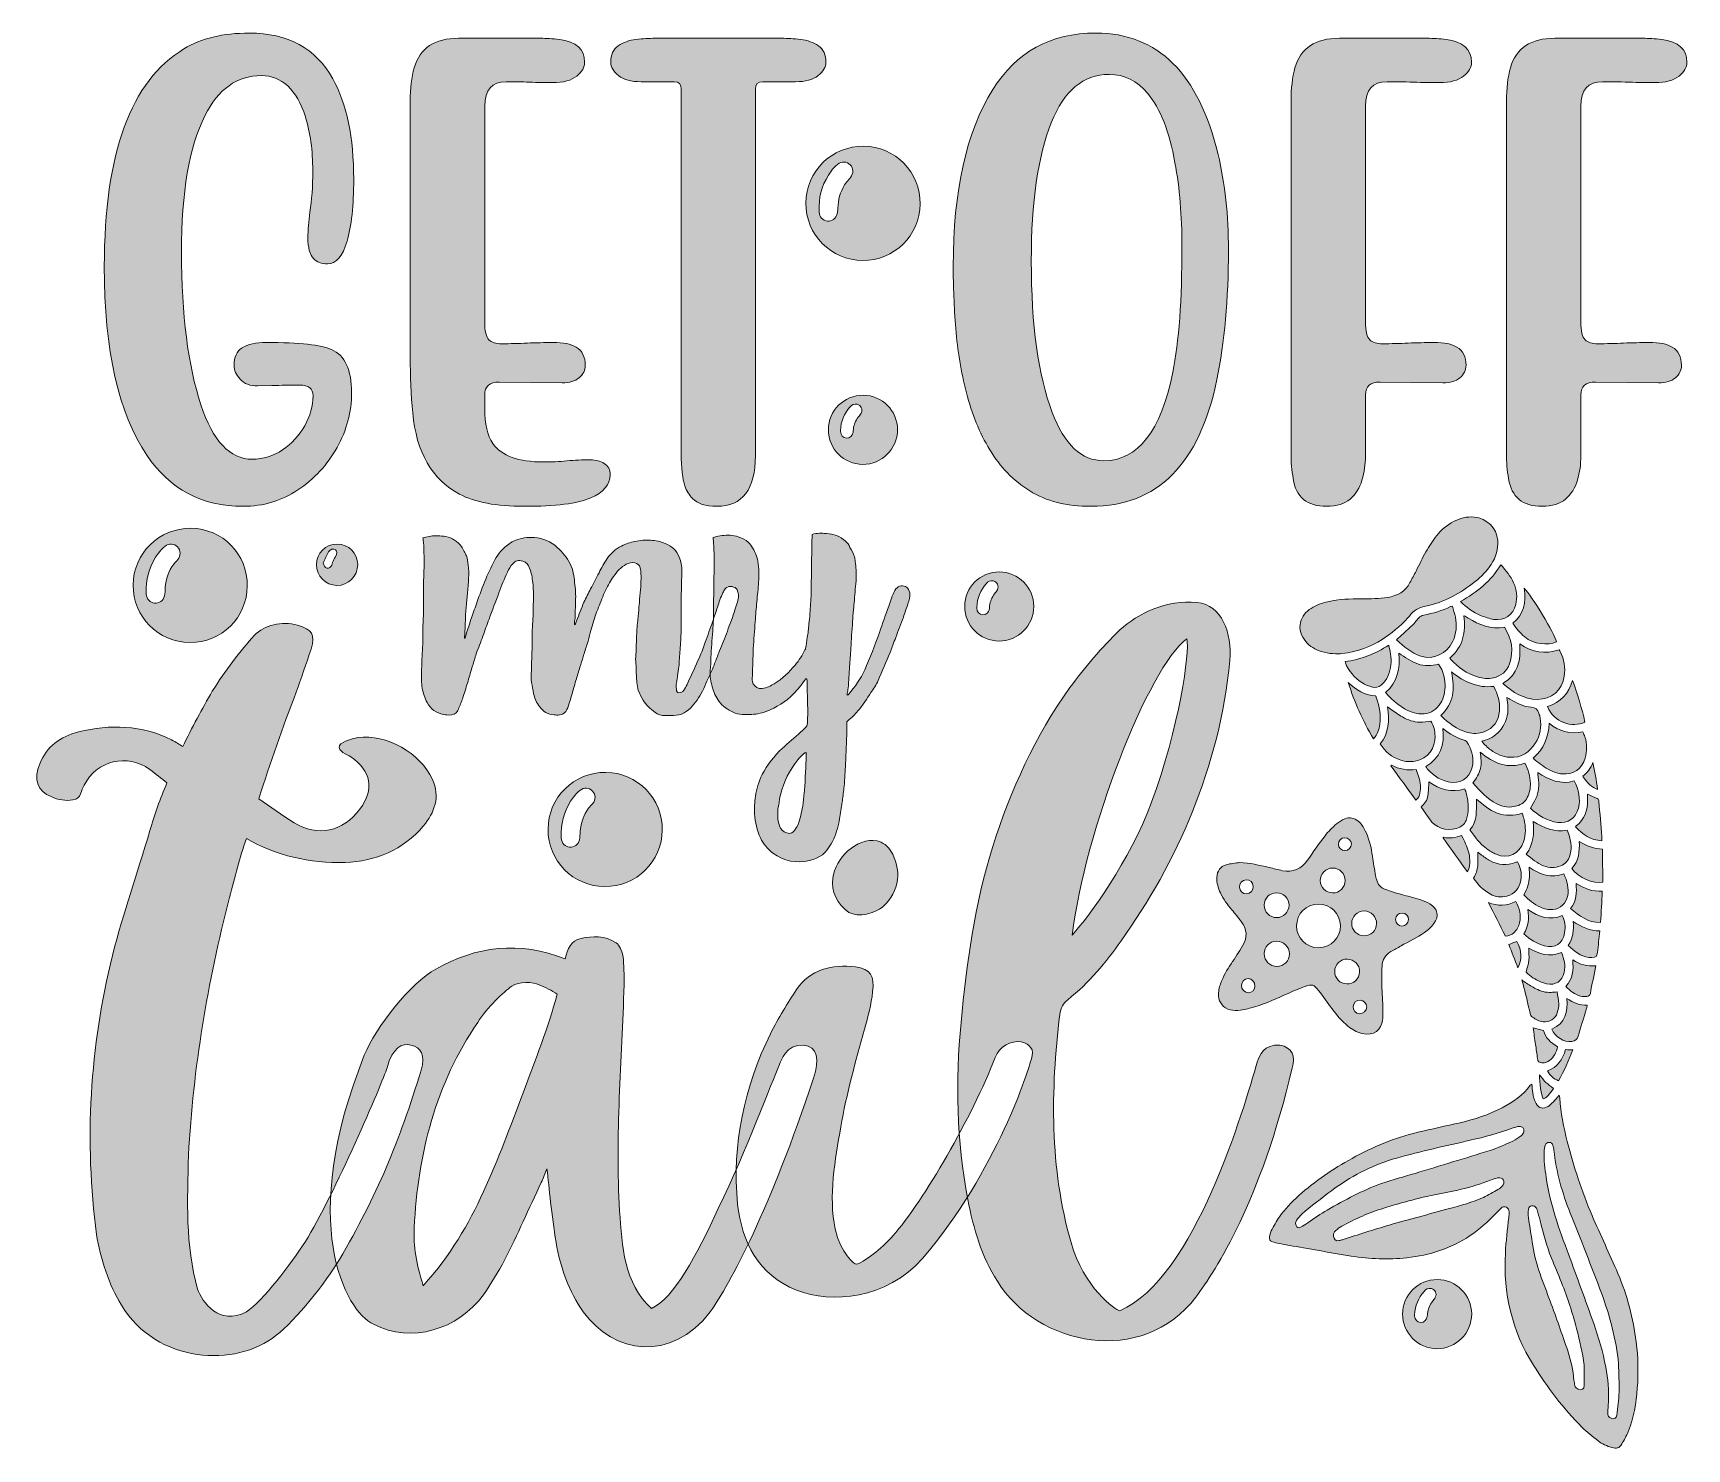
# Model space of a CAD drawing. Header units: inches. Extents: x 0.19 to 5.77, y -5.41 to -0.63.
import ezdxf

# ---------------------------------------------------------------- set-up
doc = ezdxf.new("R2010")
doc.units = ezdxf.units.IN
doc.header["$MEASUREMENT"] = 0
doc.layers.add('Layer 1', color=7, linetype='Continuous')

# ---------------------------------------------------------------- blocks, each defined once
blk = doc.blocks.new('block 4')
at = {"layer": 'Layer 1', "lineweight": 0}
blk.add_open_spline([(0.899, -2.2285), (0.7596, -2.2285), (0.6513, -2.1711), (0.574, -2.0563), (0.4784, -1.9142), (0.4306, -1.7021), (0.4306, -1.4198), (0.4306, -1.0379), (0.5201, -0.7932), (0.6991, -0.686), (0.7578, -0.6504), (0.8313, -0.6327), (0.9194, -0.6327), (1.05, -0.6327), (1.1439, -0.6839), (1.2013, -0.7864), (1.2484, -0.8719), (1.272, -0.9849), (1.272, -1.1257), (1.272, -1.2145), (1.2645, -1.2842), (1.2495, -1.3348), (1.2345, -1.3854), (1.2126, -1.4106), (1.1839, -1.4106), (1.1627, -1.4106), (1.147, -1.4048), (1.1367, -1.3932), (1.1238, -1.3795), (1.1173, -1.356), (1.1173, -1.3225), (1.1173, -1.2965), (1.1197, -1.2678), (1.1244, -1.2364), (1.1306, -1.1968), (1.1337, -1.1503), (1.1337, -1.097), (1.1337, -1.028), (1.1255, -0.9675), (1.1091, -0.9156), (1.079, -0.8226), (1.0295, -0.7762), (0.9605, -0.7762), (0.8785, -0.7762), (0.8149, -0.8213), (0.7698, -0.9115), (0.7172, -1.0167), (0.6909, -1.1701), (0.6909, -1.3717), (0.6909, -1.5821), (0.7128, -1.7536), (0.7565, -1.8862), (0.7968, -2.0085), (0.8545, -2.0697), (0.9297, -2.0697), (0.9666, -2.0697), (1.0006, -2.0591), (1.0317, -2.0379), (1.0628, -2.0167), (1.0877, -1.9897), (1.1065, -1.9569), (1.1253, -1.9241), (1.1347, -1.8903), (1.1347, -1.8554), (1.1347, -1.8315), (1.1197, -1.8196), (1.0896, -1.8196), (1.0582, -1.8196), (1.0267, -1.8203), (0.9953, -1.8216), (0.9953, -1.8216), (0.9471, -1.8226), (0.9471, -1.8226), (0.9218, -1.8226), (0.9024, -1.8151), (0.8887, -1.8001), (0.875, -1.7851), (0.8682, -1.7694), (0.8682, -1.7529), (0.8682, -1.7256), (0.8774, -1.706), (0.8959, -1.694), (0.9143, -1.6821), (0.9413, -1.6761), (0.9768, -1.6761), (1.0896, -1.6761), (1.163, -1.684), (1.1972, -1.6997), (1.2423, -1.7195), (1.2649, -1.768), (1.2649, -1.8452), (1.2649, -1.9101), (1.2484, -1.9718), (1.2157, -2.0302), (1.1829, -2.0886), (1.1388, -2.1363), (1.0835, -2.1732), (1.0281, -2.2101), (0.9666, -2.2285), (0.899, -2.2285)], degree=3, knots=[0, 0, 0, 0, 1, 1, 1, 2, 2, 2, 3, 3, 3, 4, 4, 4, 5, 5, 5, 6, 6, 6, 7, 7, 7, 8, 8, 8, 9, 9, 9, 10, 10, 10, 11, 11, 11, 12, 12, 12, 13, 13, 13, 14, 14, 14, 15, 15, 15, 16, 16, 16, 17, 17, 17, 18, 18, 18, 19, 19, 19, 20, 20, 20, 21, 21, 21, 22, 22, 22, 23, 23, 23, 24, 24, 24, 25, 25, 25, 26, 26, 26, 27, 27, 27, 28, 28, 28, 29, 29, 29, 30, 30, 30, 31, 31, 31, 32, 32, 32, 33, 33, 33, 33], dxfattribs=at)
blk = doc.blocks.new('block 3')
at = {"layer": 'Layer 1'}
blk.add_blockref('block 4', (0, 0), dxfattribs=at)
blk = doc.blocks.new('block 6')
at = {"layer": 'Layer 1', "lineweight": 0}
blk.add_open_spline([(1.846, -2.2285), (1.7531, -2.2285), (1.6806, -2.2149), (1.6287, -2.1875), (1.5358, -2.1377), (1.4832, -2.0461), (1.4709, -1.9129), (1.4654, -1.8527), (1.4627, -1.7895), (1.4627, -1.7232), (1.4627, -1.7232), (1.4627, -0.8633), (1.4627, -0.8633), (1.4627, -0.8189), (1.4671, -0.781), (1.476, -0.7495), (1.4951, -0.6833), (1.545, -0.6501), (1.6256, -0.6501), (1.6256, -0.6501), (1.9024, -0.6501), (1.9024, -0.6501), (1.9215, -0.6501), (1.9427, -0.6515), (1.9659, -0.6542), (2.0226, -0.661), (2.051, -0.6867), (2.051, -0.7311), (2.051, -0.7475), (2.0421, -0.763), (2.0243, -0.7777), (2.0066, -0.7924), (1.9796, -0.7997), (1.9434, -0.7997), (1.9174, -0.7997), (1.8913, -0.7992), (1.865, -0.7982), (1.8387, -0.7972), (1.8125, -0.7967), (1.7866, -0.7967), (1.738, -0.7967), (1.7138, -0.824), (1.7138, -0.8787), (1.7138, -0.8787), (1.7138, -1.6064), (1.7138, -1.6064), (1.7138, -1.6378), (1.7186, -1.658), (1.7281, -1.6669), (1.7377, -1.6758), (1.752, -1.6802), (1.7712, -1.6802), (1.7999, -1.6802), (1.8287, -1.6795), (1.8578, -1.6781), (1.8868, -1.6768), (1.9157, -1.6761), (1.9444, -1.6761), (1.9792, -1.6761), (2.0052, -1.6812), (2.0223, -1.6915), (2.0428, -1.7038), (2.0531, -1.7243), (2.0531, -1.7529), (2.0531, -1.7694), (2.0462, -1.7834), (2.0325, -1.795), (2.0189, -1.8066), (1.9998, -1.8124), (1.9751, -1.8124), (1.9751, -1.8124), (1.763, -1.8093), (1.763, -1.8093), (1.7302, -1.8093), (1.7138, -1.8237), (1.7138, -1.8524), (1.7138, -1.8524), (1.7138, -1.8995), (1.7138, -1.8995), (1.7138, -1.9501), (1.723, -1.9891), (1.7415, -2.0164), (1.7708, -2.0581), (1.8276, -2.0789), (1.9116, -2.0789), (1.9383, -2.0789), (1.9647, -2.0777), (1.991, -2.0753), (2.0173, -2.0729), (2.0438, -2.0717), (2.0705, -2.0717), (2.0882, -2.0717), (2.1038, -2.0758), (2.1171, -2.084), (2.1304, -2.0922), (2.1371, -2.1049), (2.1371, -2.1219), (2.1371, -2.1554), (2.1152, -2.1816), (2.0715, -2.2003), (2.0278, -2.2191), (1.9526, -2.2285), (1.846, -2.2285)], degree=3, knots=[0, 0, 0, 0, 1, 1, 1, 2, 2, 2, 3, 3, 3, 4, 4, 4, 5, 5, 5, 6, 6, 6, 7, 7, 7, 8, 8, 8, 9, 9, 9, 10, 10, 10, 11, 11, 11, 12, 12, 12, 13, 13, 13, 14, 14, 14, 15, 15, 15, 16, 16, 16, 17, 17, 17, 18, 18, 18, 19, 19, 19, 20, 20, 20, 21, 21, 21, 22, 22, 22, 23, 23, 23, 24, 24, 24, 25, 25, 25, 26, 26, 26, 27, 27, 27, 28, 28, 28, 29, 29, 29, 30, 30, 30, 31, 31, 31, 32, 32, 32, 33, 33, 33, 34, 34, 34, 34], dxfattribs=at)
blk = doc.blocks.new('block 5')
at = {"layer": 'Layer 1'}
blk.add_blockref('block 6', (0, 0), dxfattribs=at)
blk = doc.blocks.new('block 8')
at = {"layer": 'Layer 1', "lineweight": 0}
blk.add_open_spline([(2.627, -2.0574), (2.627, -2.1715), (2.5836, -2.2285), (2.4968, -2.2285), (2.4586, -2.2285), (2.4313, -2.2196), (2.4149, -2.2019), (2.4032, -2.1903), (2.3947, -2.1763), (2.3892, -2.1599), (2.381, -2.136), (2.3769, -2.099), (2.3769, -2.0492), (2.3769, -2.0492), (2.3769, -0.8213), (2.3769, -0.8213), (2.3769, -0.8049), (2.3691, -0.7967), (2.3534, -0.7967), (2.3534, -0.7967), (2.2416, -0.7967), (2.2416, -0.7967), (2.2082, -0.7967), (2.1827, -0.7898), (2.1653, -0.7762), (2.1479, -0.7625), (2.1392, -0.7475), (2.1392, -0.7311), (2.1392, -0.7058), (2.1475, -0.6873), (2.1642, -0.6757), (2.181, -0.6641), (2.201, -0.6569), (2.2242, -0.6542), (2.2474, -0.6515), (2.2686, -0.6501), (2.2878, -0.6501), (2.2878, -0.6501), (2.7162, -0.6501), (2.7162, -0.6501), (2.7353, -0.6501), (2.7565, -0.6515), (2.7798, -0.6542), (2.803, -0.6569), (2.823, -0.6641), (2.8397, -0.6757), (2.8564, -0.6873), (2.8648, -0.7058), (2.8648, -0.7311), (2.8648, -0.7475), (2.8561, -0.7625), (2.8387, -0.7762), (2.8212, -0.7898), (2.7958, -0.7967), (2.7623, -0.7967), (2.7623, -0.7967), (2.6516, -0.7967), (2.6516, -0.7967), (2.6352, -0.7967), (2.627, -0.8049), (2.627, -0.8213), (2.627, -0.8213), (2.627, -2.0574), (2.627, -2.0574)], degree=3, knots=[0, 0, 0, 0, 1, 1, 1, 2, 2, 2, 3, 3, 3, 4, 4, 4, 5, 5, 5, 6, 6, 6, 7, 7, 7, 8, 8, 8, 9, 9, 9, 10, 10, 10, 11, 11, 11, 12, 12, 12, 13, 13, 13, 14, 14, 14, 15, 15, 15, 16, 16, 16, 17, 17, 17, 18, 18, 18, 19, 19, 19, 20, 20, 20, 21, 21, 21, 21], dxfattribs=at)
blk = doc.blocks.new('block 7')
at = {"layer": 'Layer 1'}
blk.add_blockref('block 8', (0, 0), dxfattribs=at)
blk = doc.blocks.new('block 10')
at = {"layer": 'Layer 1', "lineweight": 0}
for points, knots in [([(3.7596, -2.2285), (3.6769, -2.2285), (3.6079, -2.2111), (3.5526, -2.1763), (3.4972, -2.1414), (3.4523, -2.0953), (3.4178, -2.0379), (3.3833, -1.9805), (3.357, -1.9164), (3.3388, -1.8457), (3.3207, -1.775), (3.3088, -1.7027), (3.303, -1.6289), (3.2972, -1.5551), (3.2943, -1.4854), (3.2943, -1.4198), (3.2943, -1.1643), (3.3387, -0.9655), (3.4275, -0.8233), (3.5068, -0.6962), (3.6229, -0.6327), (3.776, -0.6327), (3.9851, -0.6327), (4.1224, -0.769), (4.188, -1.0416), (4.2113, -1.1407), (4.2229, -1.248), (4.2229, -1.3635), (4.2229, -1.5302), (4.2099, -1.6761), (4.1839, -1.8011), (4.1251, -2.0861), (3.9837, -2.2285), (3.7596, -2.2285)], [0, 0, 0, 0, 1, 1, 1, 2, 2, 2, 3, 3, 3, 4, 4, 4, 5, 5, 5, 6, 6, 6, 7, 7, 7, 8, 8, 8, 9, 9, 9, 10, 10, 10, 11, 11, 11, 11]), ([(3.8026, -2.0748), (3.9174, -2.0748), (3.995, -1.9754), (4.0353, -1.7765), (4.0558, -1.674), (4.0661, -1.5322), (4.0661, -1.3512), (4.0661, -1.2487), (4.0582, -1.1551), (4.0425, -1.0703), (4.024, -0.9658), (3.9933, -0.8876), (3.9502, -0.8356), (3.9154, -0.7932), (3.872, -0.7721), (3.8201, -0.7721), (3.7333, -0.7721), (3.6684, -0.8264), (3.6253, -0.935), (3.5802, -1.0478), (3.5577, -1.2032), (3.5577, -1.4014), (3.5577, -1.6173), (3.5813, -1.7875), (3.6284, -1.9118), (3.6694, -2.0205), (3.7275, -2.0748), (3.8026, -2.0748)], [0, 0, 0, 0, 1, 1, 1, 2, 2, 2, 3, 3, 3, 4, 4, 4, 5, 5, 5, 6, 6, 6, 7, 7, 7, 8, 8, 8, 9, 9, 9, 9])]:
    blk.add_open_spline(points, degree=3, knots=knots, dxfattribs=at)
blk = doc.blocks.new('block 9')
at = {"layer": 'Layer 1'}
blk.add_blockref('block 10', (0, 0), dxfattribs=at)
blk = doc.blocks.new('block 12')
at = {"layer": 'Layer 1', "lineweight": 0}
blk.add_open_spline([(4.5539, -2.2285), (4.4884, -2.2285), (4.4508, -2.1975), (4.4412, -2.1352), (4.4364, -2.1079), (4.434, -2.0792), (4.434, -2.0492), (4.434, -2.0492), (4.434, -0.8633), (4.434, -0.8633), (4.434, -0.8189), (4.4385, -0.781), (4.4473, -0.7495), (4.4665, -0.6833), (4.5164, -0.6501), (4.597, -0.6501), (4.597, -0.6501), (4.8942, -0.6501), (4.8942, -0.6501), (4.9133, -0.6501), (4.9345, -0.6515), (4.9578, -0.6542), (5.0145, -0.661), (5.0428, -0.6867), (5.0428, -0.7311), (5.0428, -0.7475), (5.034, -0.763), (5.0162, -0.7777), (4.9984, -0.7924), (4.9714, -0.7997), (4.9352, -0.7997), (4.9092, -0.7997), (4.8797, -0.7992), (4.8466, -0.7982), (4.8134, -0.7972), (4.7839, -0.7967), (4.7579, -0.7967), (4.7094, -0.7967), (4.6851, -0.824), (4.6851, -0.8787), (4.6851, -0.8787), (4.6851, -1.6064), (4.6851, -1.6064), (4.6851, -1.6378), (4.6899, -1.658), (4.6995, -1.6669), (4.709, -1.6758), (4.7234, -1.6802), (4.7425, -1.6802), (4.7712, -1.6802), (4.8001, -1.6795), (4.8291, -1.6781), (4.8582, -1.6768), (4.8871, -1.6761), (4.9157, -1.6761), (4.9506, -1.6761), (4.9766, -1.6812), (4.9936, -1.6915), (5.0142, -1.7038), (5.0244, -1.7243), (5.0244, -1.7529), (5.0244, -1.7694), (5.0175, -1.7834), (5.0039, -1.795), (4.9902, -1.8066), (4.9711, -1.8124), (4.9465, -1.8124), (4.9465, -1.8124), (4.7343, -1.8093), (4.7343, -1.8093), (4.7015, -1.8093), (4.6851, -1.8237), (4.6851, -1.8524), (4.6851, -1.8524), (4.6851, -2.0574), (4.6851, -2.0574), (4.6851, -2.0868), (4.6812, -2.1144), (4.6733, -2.1404), (4.6655, -2.1664), (4.6522, -2.1875), (4.6334, -2.2039), (4.6146, -2.2203), (4.5881, -2.2285), (4.5539, -2.2285)], degree=3, knots=[0, 0, 0, 0, 1, 1, 1, 2, 2, 2, 3, 3, 3, 4, 4, 4, 5, 5, 5, 6, 6, 6, 7, 7, 7, 8, 8, 8, 9, 9, 9, 10, 10, 10, 11, 11, 11, 12, 12, 12, 13, 13, 13, 14, 14, 14, 15, 15, 15, 16, 16, 16, 17, 17, 17, 18, 18, 18, 19, 19, 19, 20, 20, 20, 21, 21, 21, 22, 22, 22, 23, 23, 23, 24, 24, 24, 25, 25, 25, 26, 26, 26, 27, 27, 27, 28, 28, 28, 28], dxfattribs=at)
blk = doc.blocks.new('block 11')
at = {"layer": 'Layer 1'}
blk.add_blockref('block 12', (0, 0), dxfattribs=at)
blk = doc.blocks.new('block 14')
at = {"layer": 'Layer 1', "lineweight": 0}
blk.add_open_spline([(5.2806, -2.2285), (5.2151, -2.2285), (5.1775, -2.1975), (5.1679, -2.1352), (5.1631, -2.1079), (5.1607, -2.0792), (5.1607, -2.0492), (5.1607, -2.0492), (5.1607, -0.8633), (5.1607, -0.8633), (5.1607, -0.8189), (5.1652, -0.781), (5.174, -0.7495), (5.1932, -0.6833), (5.2431, -0.6501), (5.3237, -0.6501), (5.3237, -0.6501), (5.6209, -0.6501), (5.6209, -0.6501), (5.64, -0.6501), (5.6612, -0.6515), (5.6845, -0.6542), (5.7412, -0.661), (5.7695, -0.6867), (5.7695, -0.7311), (5.7695, -0.7475), (5.7607, -0.763), (5.7429, -0.7777), (5.7251, -0.7924), (5.6981, -0.7997), (5.6619, -0.7997), (5.6359, -0.7997), (5.6064, -0.7992), (5.5733, -0.7982), (5.5401, -0.7972), (5.5106, -0.7967), (5.4846, -0.7967), (5.4361, -0.7967), (5.4118, -0.824), (5.4118, -0.8787), (5.4118, -0.8787), (5.4118, -1.6064), (5.4118, -1.6064), (5.4118, -1.6378), (5.4166, -1.658), (5.4262, -1.6669), (5.4357, -1.6758), (5.4501, -1.6802), (5.4692, -1.6802), (5.4979, -1.6802), (5.5268, -1.6795), (5.5558, -1.6781), (5.5849, -1.6768), (5.6138, -1.6761), (5.6424, -1.6761), (5.6773, -1.6761), (5.7033, -1.6812), (5.7203, -1.6915), (5.7409, -1.7038), (5.7511, -1.7243), (5.7511, -1.7529), (5.7511, -1.7694), (5.7442, -1.7834), (5.7306, -1.795), (5.7169, -1.8066), (5.6978, -1.8124), (5.6732, -1.8124), (5.6732, -1.8124), (5.461, -1.8093), (5.461, -1.8093), (5.4282, -1.8093), (5.4118, -1.8237), (5.4118, -1.8524), (5.4118, -1.8524), (5.4118, -2.0574), (5.4118, -2.0574), (5.4118, -2.0868), (5.4079, -2.1144), (5.4, -2.1404), (5.3922, -2.1664), (5.3789, -2.1875), (5.3601, -2.2039), (5.3413, -2.2203), (5.3148, -2.2285), (5.2806, -2.2285)], degree=3, knots=[0, 0, 0, 0, 1, 1, 1, 2, 2, 2, 3, 3, 3, 4, 4, 4, 5, 5, 5, 6, 6, 6, 7, 7, 7, 8, 8, 8, 9, 9, 9, 10, 10, 10, 11, 11, 11, 12, 12, 12, 13, 13, 13, 14, 14, 14, 15, 15, 15, 16, 16, 16, 17, 17, 17, 18, 18, 18, 19, 19, 19, 20, 20, 20, 21, 21, 21, 22, 22, 22, 23, 23, 23, 24, 24, 24, 25, 25, 25, 26, 26, 26, 27, 27, 27, 28, 28, 28, 28], dxfattribs=at)
blk = doc.blocks.new('block 13')
at = {"layer": 'Layer 1'}
blk.add_blockref('block 14', (0, 0), dxfattribs=at)
blk = doc.blocks.new('block 2')
at = {"layer": 'Layer 1'}
for name in ['block 3', 'block 5', 'block 7', 'block 9', 'block 11', 'block 13']:
    blk.add_blockref(name, (0, 0), dxfattribs=at)
blk = doc.blocks.new('block 17')
at = {"layer": 'Layer 1', "lineweight": 0}
blk.add_open_spline([(1.655, -2.6478), (1.661, -2.6313), (1.6655, -2.6148), (1.6715, -2.5982), (1.6775, -2.5802), (1.685, -2.5622), (1.691, -2.5426), (1.7, -2.5171), (1.7106, -2.49), (1.7211, -2.4645), (1.7301, -2.4464), (1.7376, -2.4269), (1.7482, -2.4089), (1.7602, -2.3878), (1.7752, -2.3698), (1.7947, -2.3563), (1.8097, -2.3442), (1.8278, -2.3382), (1.8473, -2.3352), (1.8594, -2.3337), (1.8699, -2.3322), (1.8819, -2.3337), (1.9105, -2.3367), (1.936, -2.3472), (1.9585, -2.3668), (1.9766, -2.3833), (1.9916, -2.4014), (2.0021, -2.4224), (2.0067, -2.4329), (2.0112, -2.4434), (2.0126, -2.454), (2.0142, -2.4645), (2.0171, -2.475), (2.0171, -2.4855), (2.0202, -2.5066), (2.0217, -2.5276), (2.0202, -2.5486), (2.0202, -2.5682), (2.0187, -2.5877), (2.0187, -2.6072), (2.0171, -2.6133), (2.0171, -2.6193), (2.0171, -2.6238), (2.0171, -2.6253), (2.0171, -2.6268), (2.0187, -2.6283), (2.0202, -2.6238), (2.0217, -2.6193), (2.0232, -2.6148), (2.0322, -2.5937), (2.0397, -2.5727), (2.0487, -2.5516), (2.0562, -2.5366), (2.0637, -2.5216), (2.0713, -2.5066), (2.0803, -2.4885), (2.0893, -2.4705), (2.0998, -2.4525), (2.1074, -2.4359), (2.1164, -2.4209), (2.1269, -2.4044), (2.1389, -2.3863), (2.1554, -2.3728), (2.1749, -2.3623), (2.19, -2.3548), (2.205, -2.3503), (2.22, -2.3472), (2.2381, -2.3427), (2.2561, -2.3413), (2.2727, -2.3427), (2.2907, -2.3442), (2.3072, -2.3472), (2.3222, -2.3533), (2.3448, -2.3623), (2.3613, -2.3773), (2.3704, -2.3998), (2.3733, -2.4074), (2.3749, -2.4149), (2.3763, -2.4224), (2.3809, -2.4404), (2.3794, -2.457), (2.3778, -2.475), (2.3778, -2.4825), (2.3778, -2.4915), (2.3778, -2.499), (2.3778, -2.5096), (2.3778, -2.5201), (2.3763, -2.5306), (2.3763, -2.5682), (2.3763, -2.6043), (2.3763, -2.6418), (2.3763, -2.6583), (2.3749, -2.6749), (2.3749, -2.6899), (2.3733, -2.7094), (2.3718, -2.729), (2.3704, -2.7485), (2.3704, -2.7545), (2.3704, -2.762), (2.3688, -2.7696), (2.3673, -2.7786), (2.3658, -2.7891), (2.3643, -2.7996), (2.3643, -2.8041), (2.3643, -2.8071), (2.3628, -2.8117), (2.3628, -2.8162), (2.3613, -2.8222), (2.3598, -2.8282), (2.3598, -2.8357), (2.3598, -2.8432), (2.3613, -2.8507), (2.3628, -2.8567), (2.3673, -2.8582), (2.3733, -2.8567), (2.3809, -2.8552), (2.3839, -2.8507), (2.3884, -2.8447), (2.3914, -2.8387), (2.3959, -2.8312), (2.3989, -2.8237), (2.4124, -2.7951), (2.426, -2.7665), (2.4379, -2.738), (2.4455, -2.7215), (2.4515, -2.7049), (2.4575, -2.6869), (2.4665, -2.6644), (2.474, -2.6403), (2.483, -2.6163), (2.4891, -2.5997), (2.4936, -2.5832), (2.4996, -2.5682), (2.5041, -2.5516), (2.5101, -2.5351), (2.5176, -2.5201), (2.5191, -2.5156), (2.5221, -2.5111), (2.5251, -2.5066), (2.5296, -2.5006), (2.5357, -2.499), (2.5417, -2.499), (2.5462, -2.499), (2.5507, -2.499), (2.5537, -2.5006), (2.5612, -2.5021), (2.5657, -2.5066), (2.5672, -2.5141), (2.5687, -2.5186), (2.5702, -2.5246), (2.5702, -2.5306), (2.5702, -2.5366), (2.5687, -2.5441), (2.5672, -2.5516), (2.5642, -2.5591), (2.5612, -2.5682), (2.5582, -2.5772), (2.5537, -2.5922), (2.5477, -2.6088), (2.5417, -2.6238), (2.5372, -2.6343), (2.5341, -2.6463), (2.5296, -2.6583), (2.5206, -2.6809), (2.5116, -2.7019), (2.5026, -2.7245), (2.4981, -2.738), (2.4921, -2.7515), (2.4876, -2.7636), (2.48, -2.7816), (2.4725, -2.7996), (2.4635, -2.8176), (2.459, -2.8282), (2.4545, -2.8402), (2.4485, -2.8522), (2.4379, -2.8733), (2.4244, -2.8913), (2.4079, -2.9093), (2.3989, -2.9168), (2.3899, -2.9244), (2.3778, -2.9289), (2.3658, -2.9334), (2.3538, -2.9334), (2.3418, -2.9334), (2.3358, -2.9349), (2.3298, -2.9334), (2.3238, -2.9334), (2.3102, -2.9349), (2.2982, -2.9304), (2.2877, -2.9229), (2.2727, -2.9108), (2.2576, -2.8988), (2.2486, -2.8823), (2.2411, -2.8718), (2.2366, -2.8612), (2.2321, -2.8492), (2.2306, -2.8402), (2.2291, -2.8312), (2.2276, -2.8222), (2.2261, -2.8056), (2.2245, -2.7906), (2.2245, -2.7741), (2.2245, -2.7636), (2.2231, -2.7545), (2.2231, -2.744), (2.2245, -2.7215), (2.2245, -2.7004), (2.2261, -2.6779), (2.2261, -2.6599), (2.2276, -2.6403), (2.2291, -2.6223), (2.2306, -2.6072), (2.2321, -2.5922), (2.2336, -2.5787), (2.2336, -2.5727), (2.2336, -2.5667), (2.2351, -2.5622), (2.2366, -2.5486), (2.2366, -2.5351), (2.2381, -2.5201), (2.2396, -2.5066), (2.2411, -2.493), (2.2411, -2.4795), (2.2426, -2.472), (2.2411, -2.4645), (2.2411, -2.457), (2.2411, -2.4495), (2.2396, -2.4434), (2.2381, -2.4359), (2.2366, -2.4254), (2.2291, -2.4209), (2.22, -2.4194), (2.2095, -2.4164), (2.2005, -2.4194), (2.1915, -2.4239), (2.1825, -2.4284), (2.1749, -2.4344), (2.1675, -2.4419), (2.163, -2.445), (2.1599, -2.4495), (2.1569, -2.454), (2.1464, -2.4675), (2.1359, -2.4825), (2.1283, -2.499), (2.1238, -2.5081), (2.1193, -2.5171), (2.1148, -2.5261), (2.1074, -2.5456), (2.0998, -2.5637), (2.0923, -2.5832), (2.0908, -2.5862), (2.0893, -2.5907), (2.0878, -2.5952), (2.0818, -2.6148), (2.0758, -2.6343), (2.0698, -2.6553), (2.0668, -2.6674), (2.0637, -2.6809), (2.0592, -2.6929), (2.0547, -2.708), (2.0502, -2.7215), (2.0457, -2.7365), (2.0427, -2.747), (2.0382, -2.759), (2.0352, -2.7711), (2.0307, -2.7861), (2.0262, -2.8011), (2.0217, -2.8162), (2.0157, -2.8342), (2.0112, -2.8507), (2.0067, -2.8673), (2.0036, -2.8763), (2.0021, -2.8838), (1.9991, -2.8928), (1.9961, -2.9033), (1.9931, -2.9123), (1.9871, -2.9199), (1.9826, -2.9259), (1.9781, -2.9289), (1.9721, -2.9304), (1.9646, -2.9319), (1.9585, -2.9334), (1.9511, -2.9319), (1.9495, -2.9319), (1.9495, -2.9319), (1.948, -2.9319), (1.927, -2.9304), (1.9105, -2.9213), (1.8984, -2.9033), (1.8894, -2.8913), (1.8819, -2.8763), (1.8789, -2.8597), (1.8759, -2.8477), (1.8744, -2.8342), (1.8714, -2.8222), (1.8699, -2.8086), (1.8699, -2.7951), (1.8714, -2.7816), (1.8714, -2.7756), (1.8714, -2.7681), (1.8714, -2.7605), (1.8729, -2.738), (1.8729, -2.717), (1.8744, -2.6944), (1.8744, -2.6764), (1.8744, -2.6599), (1.8744, -2.6433), (1.8759, -2.6268), (1.8759, -2.6103), (1.8774, -2.5952), (1.8774, -2.5877), (1.8774, -2.5802), (1.8774, -2.5727), (1.8774, -2.5562), (1.8789, -2.5411), (1.8789, -2.5261), (1.8774, -2.5126), (1.8774, -2.499), (1.8759, -2.4855), (1.8744, -2.469), (1.8714, -2.4525), (1.8653, -2.4374), (1.8608, -2.4254), (1.8549, -2.4164), (1.8428, -2.4134), (1.8278, -2.4089), (1.8173, -2.4119), (1.8083, -2.4224), (1.8007, -2.4299), (1.7947, -2.4404), (1.7902, -2.4509), (1.7797, -2.4735), (1.7707, -2.496), (1.7617, -2.5201), (1.7512, -2.5501), (1.7391, -2.5787), (1.7286, -2.6088), (1.7211, -2.6283), (1.7151, -2.6463), (1.7076, -2.6659), (1.7, -2.6869), (1.6926, -2.7064), (1.685, -2.726), (1.6805, -2.7395), (1.6775, -2.753), (1.673, -2.7665), (1.667, -2.7831), (1.6625, -2.8011), (1.658, -2.8176), (1.652, -2.8357), (1.6474, -2.8522), (1.6415, -2.8703), (1.637, -2.8838), (1.6324, -2.8958), (1.6264, -2.9078), (1.6249, -2.9138), (1.6219, -2.9199), (1.6174, -2.9244), (1.6084, -2.9319), (1.5978, -2.9334), (1.5859, -2.9319), (1.5828, -2.9319), (1.5798, -2.9319), (1.5753, -2.9304), (1.5498, -2.9259), (1.5317, -2.9123), (1.5197, -2.8898), (1.5107, -2.8748), (1.5062, -2.8582), (1.5032, -2.8417), (1.5002, -2.8237), (1.5002, -2.8056), (1.5002, -2.7891), (1.5002, -2.7801), (1.5017, -2.7711), (1.5017, -2.762), (1.5017, -2.7575), (1.5017, -2.753), (1.5017, -2.7485), (1.5032, -2.732), (1.5032, -2.7139), (1.5047, -2.6959), (1.5047, -2.6794), (1.5047, -2.6628), (1.5047, -2.6463), (1.5062, -2.6253), (1.5062, -2.6027), (1.5077, -2.5817), (1.5077, -2.5471), (1.5077, -2.5126), (1.5077, -2.4765), (1.5092, -2.4555), (1.5092, -2.4344), (1.5092, -2.4134), (1.5092, -2.3893), (1.5092, -2.3668), (1.5062, -2.3427), (1.5062, -2.3413), (1.5062, -2.3397), (1.5062, -2.3382), (1.5047, -2.3337), (1.5047, -2.3337), (1.5092, -2.3337), (1.5242, -2.3292), (1.5393, -2.3277), (1.5558, -2.3277), (1.5648, -2.3277), (1.5738, -2.3292), (1.5828, -2.3307), (1.6039, -2.3352), (1.6219, -2.3458), (1.6354, -2.3638), (1.6384, -2.3683), (1.6415, -2.3758), (1.6444, -2.3803), (1.6474, -2.3863), (1.6505, -2.3908), (1.652, -2.3953), (1.6565, -2.4044), (1.6565, -2.4149), (1.658, -2.4254), (1.6595, -2.4404), (1.661, -2.4555), (1.6595, -2.4705), (1.6595, -2.4795), (1.658, -2.49), (1.658, -2.499), (1.6565, -2.5156), (1.655, -2.5321), (1.6534, -2.5471), (1.652, -2.5637), (1.6505, -2.5802), (1.6489, -2.5967), (1.6489, -2.6088), (1.6489, -2.6193), (1.6474, -2.6313), (1.6474, -2.6433), (1.6474, -2.6569), (1.646, -2.6689), (1.646, -2.6704), (1.646, -2.6719), (1.646, -2.6734), (1.646, -2.6734), (1.6474, -2.6734), (1.6474, -2.6734), (1.6505, -2.6659), (1.652, -2.6569), (1.655, -2.6478)], degree=3, knots=[0, 0, 0, 0, 1, 1, 1, 2, 2, 2, 3, 3, 3, 4, 4, 4, 5, 5, 5, 6, 6, 6, 7, 7, 7, 8, 8, 8, 9, 9, 9, 10, 10, 10, 11, 11, 11, 12, 12, 12, 13, 13, 13, 14, 14, 14, 15, 15, 15, 16, 16, 16, 17, 17, 17, 18, 18, 18, 19, 19, 19, 20, 20, 20, 21, 21, 21, 22, 22, 22, 23, 23, 23, 24, 24, 24, 25, 25, 25, 26, 26, 26, 27, 27, 27, 28, 28, 28, 29, 29, 29, 30, 30, 30, 31, 31, 31, 32, 32, 32, 33, 33, 33, 34, 34, 34, 35, 35, 35, 36, 36, 36, 37, 37, 37, 38, 38, 38, 39, 39, 39, 40, 40, 40, 41, 41, 41, 42, 42, 42, 43, 43, 43, 44, 44, 44, 45, 45, 45, 46, 46, 46, 47, 47, 47, 48, 48, 48, 49, 49, 49, 50, 50, 50, 51, 51, 51, 52, 52, 52, 53, 53, 53, 54, 54, 54, 55, 55, 55, 56, 56, 56, 57, 57, 57, 58, 58, 58, 59, 59, 59, 60, 60, 60, 61, 61, 61, 62, 62, 62, 63, 63, 63, 64, 64, 64, 65, 65, 65, 66, 66, 66, 67, 67, 67, 68, 68, 68, 69, 69, 69, 70, 70, 70, 71, 71, 71, 72, 72, 72, 73, 73, 73, 74, 74, 74, 75, 75, 75, 76, 76, 76, 77, 77, 77, 78, 78, 78, 79, 79, 79, 80, 80, 80, 81, 81, 81, 82, 82, 82, 83, 83, 83, 84, 84, 84, 85, 85, 85, 86, 86, 86, 87, 87, 87, 88, 88, 88, 89, 89, 89, 90, 90, 90, 91, 91, 91, 92, 92, 92, 93, 93, 93, 94, 94, 94, 95, 95, 95, 96, 96, 96, 97, 97, 97, 98, 98, 98, 99, 99, 99, 100, 100, 100, 101, 101, 101, 102, 102, 102, 103, 103, 103, 104, 104, 104, 105, 105, 105, 106, 106, 106, 107, 107, 107, 108, 108, 108, 109, 109, 109, 110, 110, 110, 111, 111, 111, 112, 112, 112, 113, 113, 113, 114, 114, 114, 115, 115, 115, 116, 116, 116, 117, 117, 117, 118, 118, 118, 119, 119, 119, 120, 120, 120, 121, 121, 121, 122, 122, 122, 123, 123, 123, 124, 124, 124, 125, 125, 125, 126, 126, 126, 127, 127, 127, 128, 128, 128, 129, 129, 129, 130, 130, 130, 131, 131, 131, 132, 132, 132, 133, 133, 133, 134, 134, 134, 135, 135, 135, 136, 136, 136, 137, 137, 137, 138, 138, 138, 139, 139, 139, 140, 140, 140, 141, 141, 141, 142, 142, 142, 143, 143, 143, 144, 144, 144, 145, 145, 145, 146, 146, 146, 147, 147, 147, 148, 148, 148, 149, 149, 149, 149], dxfattribs=at)
blk = doc.blocks.new('block 16')
at = {"layer": 'Layer 1'}
blk.add_blockref('block 17', (0, 0), dxfattribs=at)
blk = doc.blocks.new('block 19')
at = {"layer": 'Layer 1', "lineweight": 0}
for points, knots in [([(2.8664, -2.3202), (2.8904, -2.3217), (2.913, -2.3292), (2.931, -2.3458), (2.937, -2.3518), (2.9431, -2.3578), (2.946, -2.3668), (2.9521, -2.3773), (2.9581, -2.3863), (2.9611, -2.3984), (2.9626, -2.4029), (2.9626, -2.4089), (2.9641, -2.4149), (2.9671, -2.4329), (2.9671, -2.4525), (2.9671, -2.4705), (2.9656, -2.496), (2.9626, -2.5201), (2.9611, -2.5456), (2.9596, -2.5562), (2.9596, -2.5667), (2.9581, -2.5772), (2.9566, -2.5907), (2.9551, -2.6043), (2.9551, -2.6178), (2.9521, -2.6478), (2.9506, -2.6779), (2.9491, -2.708), (2.9476, -2.7275), (2.946, -2.7485), (2.9446, -2.7681), (2.9431, -2.7921), (2.9415, -2.8162), (2.9401, -2.8417), (2.9386, -2.8477), (2.9386, -2.8537), (2.937, -2.8597), (2.937, -2.8612), (2.937, -2.8627), (2.937, -2.8657), (2.9401, -2.8642), (2.9401, -2.8627), (2.9415, -2.8627), (2.9626, -2.8372), (2.9821, -2.8101), (2.9957, -2.7801), (3.0137, -2.7395), (3.0302, -2.6974), (3.0453, -2.6538), (3.0558, -2.6238), (3.0663, -2.5937), (3.0768, -2.5652), (3.0828, -2.5471), (3.0888, -2.5291), (3.0978, -2.5126), (3.1054, -2.496), (3.1204, -2.4945), (3.1339, -2.499), (3.143, -2.5035), (3.1459, -2.5126), (3.1475, -2.5201), (3.1489, -2.5336), (3.1459, -2.5456), (3.1414, -2.5577), (3.1369, -2.5727), (3.1309, -2.5877), (3.1264, -2.6027), (3.1174, -2.6253), (3.1084, -2.6478), (3.1009, -2.6704), (3.0933, -2.6884), (3.0873, -2.7049), (3.0813, -2.7215), (3.0678, -2.753), (3.0543, -2.7846), (3.0408, -2.8162), (3.0347, -2.8312), (3.0257, -2.8432), (3.0167, -2.8567), (3.0032, -2.8778), (2.9897, -2.8988), (2.9731, -2.9184), (2.9626, -2.9304), (2.9521, -2.9424), (2.9386, -2.9514), (2.9355, -2.9544), (2.9355, -2.9559), (2.9355, -2.9604), (2.9355, -2.9694), (2.9355, -2.977), (2.9355, -2.986), (2.9341, -3.0236), (2.9325, -3.0596), (2.931, -3.0972), (2.9295, -3.1212), (2.928, -3.1468), (2.9265, -3.1723), (2.925, -3.1889), (2.922, -3.2054), (2.9205, -3.2219), (2.919, -3.2279), (2.919, -3.234), (2.9175, -3.24), (2.9145, -3.2595), (2.9115, -3.2775), (2.9085, -3.2971), (2.9025, -3.3211), (2.8949, -3.3452), (2.8829, -3.3662), (2.8664, -3.3963), (2.8439, -3.4158), (2.8093, -3.4233), (2.7657, -3.4323), (2.7236, -3.4263), (2.6861, -3.3978), (2.668, -3.3842), (2.6545, -3.3662), (2.644, -3.3467), (2.6319, -3.3211), (2.626, -3.2941), (2.6244, -3.2655), (2.6229, -3.246), (2.6244, -3.2264), (2.6274, -3.2069), (2.6305, -3.1814), (2.638, -3.1573), (2.65, -3.1333), (2.6665, -3.1002), (2.6906, -3.0702), (2.7176, -3.0446), (2.7386, -3.0266), (2.7597, -3.0085), (2.7807, -2.989), (2.7868, -2.9845), (2.7928, -2.9785), (2.7988, -2.9724), (2.8003, -2.971), (2.8018, -2.9679), (2.8018, -2.9649), (2.8033, -2.9439), (2.8048, -2.9213), (2.8033, -2.9003), (2.8018, -2.8853), (2.8033, -2.8703), (2.8018, -2.8552), (2.8018, -2.8417), (2.8018, -2.8282), (2.8018, -2.8162), (2.8003, -2.8131), (2.8003, -2.8117), (2.8003, -2.8101), (2.7958, -2.8086), (2.7943, -2.8131), (2.7943, -2.8147), (2.7823, -2.8312), (2.7702, -2.8462), (2.7552, -2.8612), (2.7296, -2.8868), (2.6981, -2.9078), (2.6635, -2.9199), (2.6455, -2.9274), (2.626, -2.9304), (2.6079, -2.9304), (2.5989, -2.9304), (2.5914, -2.9304), (2.5824, -2.9304), (2.5718, -2.9304), (2.5613, -2.9274), (2.5523, -2.9229), (2.5343, -2.9138), (2.5162, -2.9033), (2.5042, -2.8853), (2.4937, -2.8718), (2.4862, -2.8552), (2.4817, -2.8372), (2.4756, -2.8192), (2.4742, -2.8011), (2.4742, -2.7816), (2.4756, -2.7665), (2.4772, -2.753), (2.4772, -2.738), (2.4787, -2.708), (2.4801, -2.6794), (2.4832, -2.6493), (2.4847, -2.6238), (2.4862, -2.5982), (2.4862, -2.5727), (2.4862, -2.5336), (2.4862, -2.493), (2.4877, -2.4525), (2.4877, -2.4344), (2.4877, -2.4179), (2.4877, -2.3998), (2.4877, -2.3803), (2.4862, -2.3593), (2.4847, -2.3397), (2.4847, -2.3382), (2.4847, -2.3367), (2.4847, -2.3337), (2.4907, -2.3322), (2.4952, -2.3292), (2.5012, -2.3292), (2.5193, -2.3262), (2.5373, -2.3247), (2.5553, -2.3277), (2.5778, -2.3322), (2.6004, -2.3427), (2.6139, -2.3623), (2.6244, -2.3788), (2.6319, -2.3953), (2.635, -2.4134), (2.6395, -2.4374), (2.6395, -2.4615), (2.638, -2.484), (2.6365, -2.5066), (2.6335, -2.5291), (2.6319, -2.5501), (2.6305, -2.5622), (2.6305, -2.5727), (2.629, -2.5832), (2.6274, -2.5952), (2.6274, -2.6057), (2.626, -2.6178), (2.6244, -2.6478), (2.6215, -2.6779), (2.6199, -2.708), (2.6184, -2.738), (2.6184, -2.7696), (2.6169, -2.7996), (2.6154, -2.8086), (2.6154, -2.8176), (2.6199, -2.8267), (2.6244, -2.8372), (2.6365, -2.8447), (2.65, -2.8432), (2.665, -2.8402), (2.6785, -2.8342), (2.6906, -2.8267), (2.7176, -2.8101), (2.7417, -2.7876), (2.7612, -2.7636), (2.7747, -2.7485), (2.7852, -2.7305), (2.7943, -2.7125), (2.7958, -2.7109), (2.7958, -2.7094), (2.7958, -2.708), (2.7988, -2.6944), (2.8003, -2.6824), (2.8018, -2.6704), (2.8048, -2.6553), (2.8063, -2.6403), (2.8078, -2.6253), (2.8093, -2.6148), (2.8108, -2.6027), (2.8108, -2.5907), (2.8123, -2.5682), (2.8138, -2.5456), (2.8153, -2.5231), (2.8153, -2.5096), (2.8153, -2.496), (2.8153, -2.484), (2.8168, -2.4329), (2.8168, -2.3803), (2.8183, -2.3292), (2.8183, -2.3277), (2.8183, -2.3247), (2.8183, -2.3232), (2.8348, -2.3187), (2.8514, -2.3187), (2.8664, -2.3202)], [0, 0, 0, 0, 1, 1, 1, 2, 2, 2, 3, 3, 3, 4, 4, 4, 5, 5, 5, 6, 6, 6, 7, 7, 7, 8, 8, 8, 9, 9, 9, 10, 10, 10, 11, 11, 11, 12, 12, 12, 13, 13, 13, 14, 14, 14, 15, 15, 15, 16, 16, 16, 17, 17, 17, 18, 18, 18, 19, 19, 19, 20, 20, 20, 21, 21, 21, 22, 22, 22, 23, 23, 23, 24, 24, 24, 25, 25, 25, 26, 26, 26, 27, 27, 27, 28, 28, 28, 29, 29, 29, 30, 30, 30, 31, 31, 31, 32, 32, 32, 33, 33, 33, 34, 34, 34, 35, 35, 35, 36, 36, 36, 37, 37, 37, 38, 38, 38, 39, 39, 39, 40, 40, 40, 41, 41, 41, 42, 42, 42, 43, 43, 43, 44, 44, 44, 45, 45, 45, 46, 46, 46, 47, 47, 47, 48, 48, 48, 49, 49, 49, 50, 50, 50, 51, 51, 51, 52, 52, 52, 53, 53, 53, 54, 54, 54, 55, 55, 55, 56, 56, 56, 57, 57, 57, 58, 58, 58, 59, 59, 59, 60, 60, 60, 61, 61, 61, 62, 62, 62, 63, 63, 63, 64, 64, 64, 65, 65, 65, 66, 66, 66, 67, 67, 67, 68, 68, 68, 69, 69, 69, 70, 70, 70, 71, 71, 71, 72, 72, 72, 73, 73, 73, 74, 74, 74, 75, 75, 75, 76, 76, 76, 77, 77, 77, 78, 78, 78, 79, 79, 79, 80, 80, 80, 81, 81, 81, 82, 82, 82, 83, 83, 83, 84, 84, 84, 85, 85, 85, 86, 86, 86, 87, 87, 87, 88, 88, 88, 89, 89, 89, 90, 90, 90, 90]), ([(2.7943, -3.0596), (2.7852, -3.0671), (2.7762, -3.0747), (2.7702, -3.0837), (2.7417, -3.1182), (2.7236, -3.1573), (2.7116, -3.2009), (2.7086, -3.2114), (2.7071, -3.2234), (2.7056, -3.2354), (2.7011, -3.2565), (2.7011, -3.2775), (2.7056, -3.2986), (2.7086, -3.3091), (2.7131, -3.3196), (2.7236, -3.3256), (2.7357, -3.3332), (2.7477, -3.3346), (2.7582, -3.3226), (2.7627, -3.3166), (2.7672, -3.3091), (2.7702, -3.3031), (2.7792, -3.282), (2.7823, -3.261), (2.7868, -3.24), (2.7883, -3.2249), (2.7897, -3.2099), (2.7913, -3.1949), (2.7928, -3.1859), (2.7928, -3.1784), (2.7943, -3.1693), (2.7943, -3.1483), (2.7958, -3.1272), (2.7973, -3.1062), (2.7973, -3.0927), (2.7988, -3.0792), (2.7988, -3.0671), (2.7988, -3.0641), (2.7988, -3.0611), (2.7988, -3.0581), (2.7958, -3.0596), (2.7958, -3.0596), (2.7943, -3.0596)], [0, 0, 0, 0, 1, 1, 1, 2, 2, 2, 3, 3, 3, 4, 4, 4, 5, 5, 5, 6, 6, 6, 7, 7, 7, 8, 8, 8, 9, 9, 9, 10, 10, 10, 11, 11, 11, 12, 12, 12, 13, 13, 13, 14, 14, 14, 14])]:
    blk.add_open_spline(points, degree=3, knots=knots, dxfattribs=at)
blk = doc.blocks.new('block 18')
at = {"layer": 'Layer 1'}
blk.add_blockref('block 19', (0, 0), dxfattribs=at)
blk = doc.blocks.new('block 15')
at = {"layer": 'Layer 1'}
for name in ['block 16', 'block 18']:
    blk.add_blockref(name, (0, 0), dxfattribs=at)
blk = doc.blocks.new('block 22')
at = {"layer": 'Layer 1', "lineweight": 0}
blk.add_open_spline([(0.7146, -4.4166), (0.7108, -4.5697), (0.7031, -4.719), (0.7452, -4.8682), (0.7605, -4.9103), (0.8179, -4.9945), (0.9098, -4.9448), (0.9634, -4.9103), (1.0629, -4.7802), (1.1088, -4.7075), (1.2045, -4.5544), (1.369, -4.1717), (1.3843, -4.1219), (1.4035, -4.053), (1.4341, -4.0377), (1.4647, -4.0454), (1.4992, -4.053), (1.5145, -4.0798), (1.4992, -4.1296), (1.4264, -4.3707), (1.3499, -4.5544), (1.2236, -4.7687), (1.1777, -4.8453), (1.0782, -4.9715), (1.0093, -5.0251), (0.8753, -5.1323), (0.6074, -5.1208), (0.4888, -4.9218), (0.4467, -4.8567), (0.4161, -4.7611), (0.4046, -4.6845), (0.3625, -4.3707), (0.3816, -4.0492), (0.4582, -3.743), (0.4964, -3.5938), (0.5386, -3.4751), (0.5845, -3.322), (0.5998, -3.2685), (0.6189, -3.2149), (0.6419, -3.1613), (0.6227, -3.146), (0.6036, -3.1307), (0.5845, -3.1154), (0.5079, -3.0618), (0.4046, -3.0848), (0.3625, -3.169), (0.351, -3.1843), (0.3548, -3.2149), (0.3242, -3.2187), (0.3013, -3.2225), (0.2745, -3.2187), (0.2515, -3.2072), (0.2056, -3.1919), (0.1903, -3.146), (0.2132, -3.0963), (0.2362, -3.0388), (0.2821, -3.0044), (0.3433, -2.9891), (0.4505, -2.9623), (0.5577, -2.9661), (0.6572, -3.0159), (0.6725, -3.0235), (0.684, -3.0312), (0.6955, -3.0388), (0.7261, -2.9738), (0.7605, -2.9125), (0.7949, -2.8513), (0.837, -2.7863), (0.8906, -2.7135), (0.9366, -2.6638), (0.971, -2.6293), (1.0284, -2.614), (1.082, -2.6293), (1.1317, -2.6446), (1.1432, -2.66), (1.1279, -2.7097), (1.1126, -2.7595), (1.0935, -2.8092), (1.0782, -2.8551), (1.0322, -2.9738), (0.9902, -3.0924), (0.9519, -3.2149), (0.9902, -3.2417), (1.0284, -3.2685), (1.0705, -3.2953), (1.1509, -3.345), (1.2351, -3.3259), (1.2925, -3.2493), (1.3423, -3.1843), (1.3308, -3.1192), (1.2619, -3.0733), (1.2504, -3.0656), (1.2159, -3.0541), (1.2236, -3.035), (1.2351, -3.0197), (1.2695, -3.012), (1.2848, -3.0082), (1.3843, -2.9967), (1.4953, -3.058), (1.5374, -3.1498), (1.5642, -3.2072), (1.5451, -3.2608), (1.5068, -3.3067), (1.4379, -3.3871), (1.3461, -3.4254), (1.2427, -3.4292), (1.1241, -3.433), (1.0093, -3.4062), (0.9098, -3.3488), (0.8868, -3.4139), (0.8715, -3.479), (0.8524, -3.5479), (0.7796, -3.8349), (0.7299, -4.1219), (0.7146, -4.4166)], degree=3, knots=[0, 0, 0, 0, 1, 1, 1, 2, 2, 2, 3, 3, 3, 4, 4, 4, 5, 5, 5, 6, 6, 6, 7, 7, 7, 8, 8, 8, 9, 9, 9, 10, 10, 10, 11, 11, 11, 12, 12, 12, 13, 13, 13, 14, 14, 14, 15, 15, 15, 16, 16, 16, 17, 17, 17, 18, 18, 18, 19, 19, 19, 20, 20, 20, 21, 21, 21, 22, 22, 22, 23, 23, 23, 24, 24, 24, 25, 25, 25, 26, 26, 26, 27, 27, 27, 28, 28, 28, 29, 29, 29, 30, 30, 30, 31, 31, 31, 32, 32, 32, 33, 33, 33, 34, 34, 34, 35, 35, 35, 36, 36, 36, 37, 37, 37, 38, 38, 38, 38], dxfattribs=at)
blk = doc.blocks.new('block 21')
at = {"layer": 'Layer 1'}
blk.add_blockref('block 22', (0, 0), dxfattribs=at)
blk = doc.blocks.new('block 24')
at = {"layer": 'Layer 1', "lineweight": 0}
for points, knots in [([(2.0387, -3.6856), (2.077, -3.678), (2.1191, -3.6741), (2.1574, -3.7009), (2.1689, -3.7086), (2.1765, -3.7277), (2.1803, -3.743), (2.1842, -3.7775), (2.1842, -3.8081), (2.1842, -3.8425), (2.1765, -4.0951), (2.1535, -4.3516), (2.1689, -4.6041), (2.1765, -4.7228), (2.1842, -4.8491), (2.276, -4.9333), (2.3526, -4.8988), (2.4291, -4.7534), (2.5018, -4.5965), (2.5975, -4.3975), (2.6817, -4.1717), (2.7085, -4.1104), (2.7123, -4.099), (2.7315, -4.0416), (2.7889, -4.0454), (2.8386, -4.0492), (2.8424, -4.0951), (2.8233, -4.1564), (2.6779, -4.5965), (2.5401, -4.8529), (2.475, -4.9448), (2.3411, -5.117), (2.1497, -5.0864), (2.0464, -4.9448), (1.9966, -4.8759), (1.9699, -4.7955), (1.9545, -4.7113), (1.9392, -4.6156), (1.9316, -4.5276), (1.9239, -4.4625), (1.9163, -4.4779), (1.9125, -4.4932), (1.9048, -4.5085), (1.8627, -4.5965), (1.8244, -4.6845), (1.7823, -4.7687), (1.7593, -4.8108), (1.7364, -4.8491), (1.7096, -4.8874), (1.6216, -5.006), (1.4685, -5.0519), (1.3384, -4.9869), (1.2427, -4.9409), (1.082, -4.6424), (1.3077, -4.0798), (1.346, -3.9842), (1.4647, -3.8349), (1.5489, -3.789), (1.6828, -3.7124), (1.8321, -3.6933), (1.9852, -3.7545), (1.9928, -3.7201), (2.0043, -3.6933), (2.0387, -3.6856)], [0, 0, 0, 0, 1, 1, 1, 2, 2, 2, 3, 3, 3, 4, 4, 4, 5, 5, 5, 6, 6, 6, 7, 7, 7, 8, 8, 8, 9, 9, 9, 10, 10, 10, 11, 11, 11, 12, 12, 12, 13, 13, 13, 14, 14, 14, 15, 15, 15, 16, 16, 16, 17, 17, 17, 18, 18, 18, 19, 19, 19, 20, 20, 20, 21, 21, 21, 21]), ([(1.7096, -4.5391), (1.7593, -4.4319), (1.8014, -4.3171), (1.8436, -4.2061), (1.8857, -4.0913), (1.9278, -3.988), (1.9584, -3.8732), (1.9392, -3.8617), (1.9201, -3.8502), (1.8971, -3.8425), (1.878, -3.8311), (1.8282, -3.8311), (1.8053, -3.8464), (1.7785, -3.8655), (1.7211, -3.9191), (1.6905, -3.9688), (1.5489, -4.1755), (1.4876, -4.4128), (1.4762, -4.6616), (1.4723, -4.7228), (1.4838, -4.784), (1.5068, -4.8567), (1.5986, -4.7534), (1.6598, -4.6501), (1.7096, -4.5391)], [0, 0, 0, 0, 1, 1, 1, 2, 2, 2, 3, 3, 3, 4, 4, 4, 5, 5, 5, 6, 6, 6, 7, 7, 7, 8, 8, 8, 8])]:
    blk.add_open_spline(points, degree=3, knots=knots, dxfattribs=at)
blk = doc.blocks.new('block 23')
at = {"layer": 'Layer 1'}
blk.add_blockref('block 24', (0, 0), dxfattribs=at)
blk = doc.blocks.new('block 26')
at = {"layer": 'Layer 1', "lineweight": 0}
for points, knots in [([(2.8883, -3.4828), (2.896, -3.4139), (2.9687, -3.345), (3.0376, -3.3565), (3.0567, -3.3603), (3.0759, -3.3756), (3.0835, -3.3909), (3.1218, -3.4483), (3.1141, -3.5287), (3.0567, -3.5785), (3.0299, -3.6014), (2.9763, -3.6167), (2.9419, -3.5976), (2.9036, -3.5708), (2.8807, -3.5249), (2.8883, -3.4828)], [0, 0, 0, 0, 1, 1, 1, 2, 2, 2, 3, 3, 3, 4, 4, 4, 5, 5, 5, 5]), ([(3.5581, -4.0913), (3.5504, -4.1219), (3.4433, -4.4702), (3.1907, -4.7649), (3.0682, -4.9027), (2.8845, -4.918), (2.7659, -4.8721), (2.6357, -4.8185), (2.5822, -4.7113), (2.5668, -4.5812), (2.5477, -4.3784), (2.5898, -4.187), (2.6778, -4.0071), (2.7046, -3.9535), (2.7353, -3.9038), (2.7659, -3.8579), (2.8118, -3.789), (2.8845, -3.7736), (2.9649, -3.7813), (3.0146, -3.789), (3.0299, -3.8119), (3.0223, -3.8655), (3.0184, -3.9076), (3.007, -3.9497), (2.9955, -3.9918), (2.9649, -4.099), (2.9343, -4.2099), (2.9151, -4.321), (2.896, -4.4319), (2.873, -4.5544), (2.896, -4.6654), (2.9151, -4.7458), (2.961, -4.7879), (2.9687, -4.784), (3.0031, -4.7726), (3.0644, -4.719), (3.0912, -4.6884), (3.1945, -4.5697), (3.3591, -4.2865), (3.4356, -4.0875), (3.4509, -4.0492), (3.4892, -4.0301), (3.5237, -4.0339), (3.5543, -4.0416), (3.5696, -4.0607), (3.5581, -4.0913)], [0, 0, 0, 0, 1, 1, 1, 2, 2, 2, 3, 3, 3, 4, 4, 4, 5, 5, 5, 6, 6, 6, 7, 7, 7, 8, 8, 8, 9, 9, 9, 10, 10, 10, 11, 11, 11, 12, 12, 12, 13, 13, 13, 14, 14, 14, 15, 15, 15, 15])]:
    blk.add_open_spline(points, degree=3, knots=knots, dxfattribs=at)
blk = doc.blocks.new('block 25')
at = {"layer": 'Layer 1'}
blk.add_blockref('block 26', (0, 0), dxfattribs=at)
blk = doc.blocks.new('block 28')
at = {"layer": 'Layer 1', "lineweight": 0}
for points, knots in [([(4.4383, -4.1219), (4.3311, -4.5735), (4.1819, -4.8032), (4.113, -4.895), (3.9331, -5.1323), (3.5772, -5.0596), (3.4432, -4.8414), (3.3896, -4.7572), (3.3629, -4.6654), (3.3437, -4.5659), (3.3055, -4.3669), (3.3016, -4.1678), (3.3208, -3.9688), (3.3399, -3.7698), (3.3667, -3.5708), (3.4279, -3.3756), (3.4891, -3.1843), (3.5695, -3.0044), (3.6882, -2.8398), (3.7379, -2.7709), (3.7953, -2.7059), (3.8566, -2.6446), (3.9178, -2.591), (4.0135, -2.5413), (4.1168, -2.5528), (4.201, -2.5604), (4.2354, -2.6561), (4.2278, -2.748), (4.1934, -3.1077), (4.0479, -3.433), (3.8604, -3.6933), (3.8106, -3.766), (3.7532, -3.8349), (3.6805, -3.8923), (3.6652, -3.9038), (3.6576, -3.9191), (3.6537, -3.9421), (3.6231, -4.1985), (3.6193, -4.4587), (3.692, -4.7113), (3.7341, -4.8606), (3.8412, -4.9409), (3.8566, -4.9409), (4.1092, -4.8338), (4.2775, -4.2521), (4.3196, -4.1028), (4.3273, -4.0798), (4.3426, -4.0416), (4.3962, -4.0454), (4.4383, -4.053), (4.4498, -4.0837), (4.4383, -4.1219)], [0, 0, 0, 0, 1, 1, 1, 2, 2, 2, 3, 3, 3, 4, 4, 4, 5, 5, 5, 6, 6, 6, 7, 7, 7, 8, 8, 8, 9, 9, 9, 10, 10, 10, 11, 11, 11, 12, 12, 12, 13, 13, 13, 14, 14, 14, 15, 15, 15, 16, 16, 16, 17, 17, 17, 17]), ([(3.6958, -3.6741), (3.7571, -3.6053), (3.8872, -3.4292), (3.9637, -3.2264), (4.0556, -2.9776), (4.0939, -2.7174), (4.0824, -2.6753), (3.9522, -2.7709), (3.7379, -3.3259), (3.6958, -3.6741)], [0, 0, 0, 0, 1, 1, 1, 2, 2, 2, 3, 3, 3, 3])]:
    blk.add_open_spline(points, degree=3, knots=knots, dxfattribs=at)
blk = doc.blocks.new('block 27')
at = {"layer": 'Layer 1'}
blk.add_blockref('block 28', (0, 0), dxfattribs=at)
blk = doc.blocks.new('block 20')
at = {"layer": 'Layer 1'}
for name in ['block 27', 'block 21', 'block 25', 'block 23']:
    blk.add_blockref(name, (0, 0), dxfattribs=at)
blk = doc.blocks.new('block 31')
at = {"layer": 'Layer 1', "lineweight": 0}
for points, knots in [([(2.1188, -3.5107), (2.0123, -3.5101), (1.9272, -3.424), (1.9275, -3.3172), (1.9278, -3.21), (2.0148, -3.1247), (2.1226, -3.1256), (2.229, -3.1265), (2.3139, -3.2133), (2.3129, -3.32), (2.3118, -3.4268), (2.2258, -3.5113), (2.1188, -3.5107)], [0, 0, 0, 0, 1, 1, 1, 2, 2, 2, 3, 3, 3, 4, 4, 4, 4]), ([(1.9721, -3.3269), (1.9721, -3.3362), (1.9718, -3.3419), (1.9722, -3.3475), (1.9733, -3.3641), (1.9847, -3.3763), (2.0001, -3.3779), (2.0153, -3.3794), (2.0296, -3.3693), (2.0332, -3.3532), (2.0352, -3.3441), (2.0356, -3.3346), (2.0362, -3.3252), (2.0379, -3.2963), (2.0474, -3.2701), (2.0644, -3.2468), (2.0685, -3.2412), (2.0737, -3.2366), (2.078, -3.2312), (2.089, -3.2171), (2.0886, -3.2001), (2.0773, -3.1885), (2.0659, -3.1767), (2.049, -3.1753), (2.0348, -3.1866), (2.0265, -3.1931), (2.0191, -3.2011), (2.0129, -3.2096), (1.9864, -3.2455), (1.9733, -3.286), (1.9721, -3.3269)], [0, 0, 0, 0, 1, 1, 1, 2, 2, 2, 3, 3, 3, 4, 4, 4, 5, 5, 5, 6, 6, 6, 7, 7, 7, 8, 8, 8, 9, 9, 9, 10, 10, 10, 10])]:
    blk.add_open_spline(points, degree=3, knots=knots, dxfattribs=at)
blk = doc.blocks.new('block 30')
at = {"layer": 'Layer 1'}
blk.add_blockref('block 31', (0, 0), dxfattribs=at)
blk = doc.blocks.new('block 29')
at = {"layer": 'Layer 1'}
blk.add_blockref('block 30', (0, 0), dxfattribs=at)
blk = doc.blocks.new('block 34')
at = {"layer": 'Layer 1', "lineweight": 0}
for points, knots in [([(2.9885, -1.3994), (2.882, -1.3988), (2.7969, -1.3127), (2.7972, -1.2059), (2.7976, -1.0987), (2.8845, -1.0134), (2.9923, -1.0143), (3.0987, -1.0152), (3.1836, -1.102), (3.1826, -1.2087), (3.1815, -1.3155), (3.0955, -1.4), (2.9885, -1.3994)], [0, 0, 0, 0, 1, 1, 1, 2, 2, 2, 3, 3, 3, 4, 4, 4, 4]), ([(2.8418, -1.2156), (2.8418, -1.2249), (2.8415, -1.2306), (2.8419, -1.2362), (2.843, -1.2528), (2.8544, -1.265), (2.8698, -1.2666), (2.885, -1.2681), (2.8993, -1.258), (2.9029, -1.2419), (2.9049, -1.2328), (2.9053, -1.2233), (2.9059, -1.2139), (2.9076, -1.185), (2.9171, -1.1588), (2.9342, -1.1355), (2.9382, -1.1299), (2.9434, -1.1253), (2.9477, -1.1199), (2.9587, -1.1058), (2.9584, -1.0888), (2.947, -1.0772), (2.9356, -1.0654), (2.9187, -1.064), (2.9045, -1.0753), (2.8962, -1.0818), (2.8889, -1.0898), (2.8826, -1.0983), (2.8561, -1.1342), (2.843, -1.1747), (2.8418, -1.2156)], [0, 0, 0, 0, 1, 1, 1, 2, 2, 2, 3, 3, 3, 4, 4, 4, 5, 5, 5, 6, 6, 6, 7, 7, 7, 8, 8, 8, 9, 9, 9, 10, 10, 10, 10])]:
    blk.add_open_spline(points, degree=3, knots=knots, dxfattribs=at)
blk = doc.blocks.new('block 33')
at = {"layer": 'Layer 1'}
blk.add_blockref('block 34', (0, 0), dxfattribs=at)
blk = doc.blocks.new('block 32')
at = {"layer": 'Layer 1'}
blk.add_blockref('block 33', (0, 0), dxfattribs=at)
blk = doc.blocks.new('block 37')
at = {"layer": 'Layer 1', "lineweight": 0}
for points, knots in [([(0.719, -2.6877), (0.6124, -2.6871), (0.5274, -2.6011), (0.5277, -2.4942), (0.528, -2.3871), (0.6149, -2.3017), (0.7228, -2.3026), (0.8292, -2.3035), (0.9141, -2.3903), (0.913, -2.4971), (0.912, -2.6039), (0.826, -2.6883), (0.719, -2.6877)], [0, 0, 0, 0, 1, 1, 1, 2, 2, 2, 3, 3, 3, 4, 4, 4, 4]), ([(0.5723, -2.504), (0.5723, -2.5132), (0.5719, -2.5189), (0.5723, -2.5245), (0.5735, -2.5412), (0.5848, -2.5533), (0.6003, -2.5549), (0.6155, -2.5565), (0.6297, -2.5464), (0.6333, -2.5303), (0.6354, -2.5212), (0.6357, -2.5116), (0.6363, -2.5023), (0.6381, -2.4733), (0.6475, -2.4472), (0.6646, -2.4238), (0.6687, -2.4183), (0.6739, -2.4136), (0.6781, -2.4082), (0.6892, -2.3942), (0.6888, -2.3771), (0.6775, -2.3655), (0.666, -2.3537), (0.6491, -2.3523), (0.6349, -2.3636), (0.6267, -2.3701), (0.6193, -2.3782), (0.613, -2.3867), (0.5866, -2.4225), (0.5735, -2.4631), (0.5723, -2.504)], [0, 0, 0, 0, 1, 1, 1, 2, 2, 2, 3, 3, 3, 4, 4, 4, 5, 5, 5, 6, 6, 6, 7, 7, 7, 8, 8, 8, 9, 9, 9, 10, 10, 10, 10])]:
    blk.add_open_spline(points, degree=3, knots=knots, dxfattribs=at)
blk = doc.blocks.new('block 36')
at = {"layer": 'Layer 1'}
blk.add_blockref('block 37', (0, 0), dxfattribs=at)
blk = doc.blocks.new('block 35')
at = {"layer": 'Layer 1'}
blk.add_blockref('block 36', (0, 0), dxfattribs=at)
blk = doc.blocks.new('block 40')
at = {"layer": 'Layer 1', "lineweight": 0}
for points, knots in [([(5.0434, -4.952), (5.0435, -5.0165), (4.9904, -5.0694), (4.926, -5.069), (4.8622, -5.0685), (4.8104, -5.0163), (4.8103, -4.9524), (4.8102, -4.8874), (4.8624, -4.8356), (4.9275, -4.8359), (4.9915, -4.8362), (5.0433, -4.8881), (5.0434, -4.952)], [0, 0, 0, 0, 1, 1, 1, 2, 2, 2, 3, 3, 3, 4, 4, 4, 4]), ([(4.851, -4.9552), (4.851, -4.9541), (4.8509, -4.956), (4.851, -4.9579), (4.8519, -4.9715), (4.8595, -4.9801), (4.8712, -4.9806), (4.8827, -4.9811), (4.8911, -4.9734), (4.8936, -4.9599), (4.8941, -4.9569), (4.8942, -4.9537), (4.8945, -4.9506), (4.8962, -4.9354), (4.9018, -4.9217), (4.9111, -4.9095), (4.9144, -4.9051), (4.9182, -4.9007), (4.9207, -4.8958), (4.9269, -4.8833), (4.9204, -4.8693), (4.9074, -4.8664), (4.8971, -4.864), (4.8891, -4.8684), (4.8826, -4.876), (4.8638, -4.8979), (4.8522, -4.9229), (4.851, -4.9552)], [0, 0, 0, 0, 1, 1, 1, 2, 2, 2, 3, 3, 3, 4, 4, 4, 5, 5, 5, 6, 6, 6, 7, 7, 7, 8, 8, 8, 9, 9, 9, 9])]:
    blk.add_open_spline(points, degree=3, knots=knots, dxfattribs=at)
blk = doc.blocks.new('block 39')
at = {"layer": 'Layer 1'}
blk.add_blockref('block 40', (0, 0), dxfattribs=at)
blk = doc.blocks.new('block 38')
at = {"layer": 'Layer 1'}
blk.add_blockref('block 39', (0, 0), dxfattribs=at)
blk = doc.blocks.new('block 43')
at = {"layer": 'Layer 1', "lineweight": 0}
for points, knots in [([(3.1065, -1.9701), (3.1065, -2.0346), (3.0534, -2.0875), (2.9891, -2.087), (2.9253, -2.0866), (2.8734, -2.0343), (2.8734, -1.9705), (2.8733, -1.9055), (2.9254, -1.8537), (2.9906, -1.854), (3.0546, -1.8542), (3.1064, -1.9062), (3.1065, -1.9701)], [0, 0, 0, 0, 1, 1, 1, 2, 2, 2, 3, 3, 3, 4, 4, 4, 4]), ([(2.9141, -1.9733), (2.9141, -1.9722), (2.914, -1.9741), (2.9141, -1.9759), (2.915, -1.9896), (2.9226, -1.9981), (2.9342, -1.9986), (2.9458, -1.9991), (2.9541, -1.9915), (2.9566, -1.978), (2.9572, -1.975), (2.9572, -1.9718), (2.9576, -1.9687), (2.9592, -1.9535), (2.9648, -1.9398), (2.9741, -1.9276), (2.9775, -1.9231), (2.9813, -1.9188), (2.9838, -1.9139), (2.99, -1.9014), (2.9835, -1.8873), (2.9705, -1.8844), (2.9602, -1.8821), (2.9521, -1.8865), (2.9457, -1.894), (2.9269, -1.916), (2.9153, -1.941), (2.9141, -1.9733)], [0, 0, 0, 0, 1, 1, 1, 2, 2, 2, 3, 3, 3, 4, 4, 4, 5, 5, 5, 6, 6, 6, 7, 7, 7, 8, 8, 8, 9, 9, 9, 9])]:
    blk.add_open_spline(points, degree=3, knots=knots, dxfattribs=at)
blk = doc.blocks.new('block 42')
at = {"layer": 'Layer 1'}
blk.add_blockref('block 43', (0, 0), dxfattribs=at)
blk = doc.blocks.new('block 41')
at = {"layer": 'Layer 1'}
blk.add_blockref('block 42', (0, 0), dxfattribs=at)
blk = doc.blocks.new('block 46')
at = {"layer": 'Layer 1', "lineweight": 0}
for points, knots in [([(3.5661, -2.5658), (3.5662, -2.6303), (3.5131, -2.6832), (3.4487, -2.6827), (3.3849, -2.6823), (3.3331, -2.63), (3.333, -2.5662), (3.3329, -2.5012), (3.3851, -2.4494), (3.4502, -2.4497), (3.5142, -2.45), (3.566, -2.5019), (3.5661, -2.5658)], [0, 0, 0, 0, 1, 1, 1, 2, 2, 2, 3, 3, 3, 4, 4, 4, 4]), ([(3.3737, -2.569), (3.3737, -2.5679), (3.3736, -2.5698), (3.3737, -2.5716), (3.3746, -2.5853), (3.3822, -2.5938), (3.3939, -2.5943), (3.4054, -2.5948), (3.4138, -2.5872), (3.4163, -2.5737), (3.4168, -2.5707), (3.4169, -2.5675), (3.4172, -2.5644), (3.4189, -2.5492), (3.4245, -2.5355), (3.4338, -2.5233), (3.4371, -2.5188), (3.4409, -2.5145), (3.4434, -2.5096), (3.4496, -2.4971), (3.4431, -2.4831), (3.4301, -2.4801), (3.4198, -2.4778), (3.4118, -2.4822), (3.4053, -2.4897), (3.3865, -2.5117), (3.3749, -2.5367), (3.3737, -2.569)], [0, 0, 0, 0, 1, 1, 1, 2, 2, 2, 3, 3, 3, 4, 4, 4, 5, 5, 5, 6, 6, 6, 7, 7, 7, 8, 8, 8, 9, 9, 9, 9])]:
    blk.add_open_spline(points, degree=3, knots=knots, dxfattribs=at)
blk = doc.blocks.new('block 45')
at = {"layer": 'Layer 1'}
blk.add_blockref('block 46', (0, 0), dxfattribs=at)
blk = doc.blocks.new('block 44')
at = {"layer": 'Layer 1'}
blk.add_blockref('block 45', (0, 0), dxfattribs=at)
blk = doc.blocks.new('block 49')
at = {"layer": 'Layer 1', "lineweight": 0}
for points, knots in [([(1.2855, -2.4252), (1.2856, -2.464), (1.2538, -2.4956), (1.215, -2.4952), (1.1768, -2.4948), (1.1462, -2.4639), (1.1461, -2.4256), (1.146, -2.3864), (1.1772, -2.3554), (1.2164, -2.3557), (1.2545, -2.356), (1.2853, -2.387), (1.2855, -2.4252)], [0, 0, 0, 0, 1, 1, 1, 2, 2, 2, 3, 3, 3, 4, 4, 4, 4]), ([(1.1686, -2.4198), (1.1714, -2.4284), (1.1735, -2.4348), (1.1816, -2.4367), (1.1897, -2.4386), (1.1946, -2.4339), (1.1978, -2.4273), (1.1992, -2.4245), (1.1992, -2.4211), (1.2004, -2.4183), (1.2034, -2.4115), (1.2063, -2.4046), (1.2101, -2.3983), (1.2167, -2.3877), (1.217, -2.3801), (1.21, -2.3754), (1.2032, -2.3707), (1.1933, -2.3722), (1.1873, -2.3817), (1.1798, -2.3936), (1.1748, -2.407), (1.1686, -2.4198)], [0, 0, 0, 0, 1, 1, 1, 2, 2, 2, 3, 3, 3, 4, 4, 4, 5, 5, 5, 6, 6, 6, 7, 7, 7, 7])]:
    blk.add_open_spline(points, degree=3, knots=knots, dxfattribs=at)
blk = doc.blocks.new('block 48')
at = {"layer": 'Layer 1'}
blk.add_blockref('block 49', (0, 0), dxfattribs=at)
blk = doc.blocks.new('block 47')
at = {"layer": 'Layer 1'}
blk.add_blockref('block 48', (0, 0), dxfattribs=at)
blk = doc.blocks.new('block 52')
at = {"layer": 'Layer 1', "lineweight": 0}
for points, knots in [([(5.3403, -4.2236), (5.3442, -4.2734), (5.3534, -4.3223), (5.3659, -4.3706), (5.388, -4.4555), (5.4148, -4.5389), (5.4494, -4.6196), (5.4777, -4.6854), (5.5087, -4.7501), (5.537, -4.816), (5.5685, -4.8896), (5.5882, -4.9667), (5.5984, -5.0462), (5.605, -5.098), (5.6062, -5.1502), (5.6022, -5.2024), (5.5984, -5.2527), (5.5896, -5.3021), (5.571, -5.3491), (5.5654, -5.3635), (5.558, -5.3774), (5.5497, -5.3903), (5.5401, -5.4052), (5.533, -5.407), (5.516, -5.4023), (5.4994, -5.3977), (5.4837, -5.3905), (5.4701, -5.3799), (5.4513, -5.3652), (5.4323, -5.3505), (5.4154, -5.3337), (5.3524, -5.2705), (5.2989, -5.1999), (5.2516, -5.1242), (5.1792, -5.0084), (5.1493, -4.8823), (5.157, -4.7468), (5.1592, -4.7067), (5.1645, -4.6668), (5.1684, -4.6267), (5.169, -4.6204), (5.17, -4.614), (5.1699, -4.6077), (5.1698, -4.601), (5.1668, -4.5953), (5.1604, -4.5922), (5.1539, -4.589), (5.1477, -4.5905), (5.1427, -4.595), (5.1364, -4.6005), (5.1306, -4.6066), (5.1249, -4.6127), (5.0984, -4.6405), (5.0704, -4.6664), (5.0385, -4.6879), (4.9739, -4.7314), (4.9018, -4.7536), (4.8251, -4.7624), (4.7621, -4.7696), (4.6994, -4.7665), (4.6369, -4.7565), (4.5831, -4.748), (4.5294, -4.7382), (4.4757, -4.7289), (4.4447, -4.7236), (4.4136, -4.7188), (4.3828, -4.7123), (4.36, -4.7076), (4.3569, -4.7004), (4.3644, -4.6783), (4.3652, -4.6761), (4.3658, -4.6737), (4.367, -4.6716), (4.3761, -4.6558), (4.3844, -4.6393), (4.3949, -4.6244), (4.4136, -4.598), (4.4359, -4.5746), (4.46, -4.553), (4.5149, -4.5039), (4.5756, -4.4629), (4.6399, -4.4274), (4.7099, -4.3886), (4.783, -4.3574), (4.8612, -4.3394), (4.9089, -4.3284), (4.9568, -4.3179), (5.0045, -4.307), (5.0536, -4.2958), (5.1012, -4.2801), (5.1459, -4.2565), (5.1824, -4.2372), (5.2167, -4.2149), (5.2412, -4.1804), (5.2419, -4.1794), (5.2436, -4.179), (5.2461, -4.1776), (5.2474, -4.1878), (5.2484, -4.1968), (5.2497, -4.2057), (5.2514, -4.2184), (5.2539, -4.231), (5.2604, -4.2422), (5.2699, -4.2585), (5.2854, -4.2623), (5.301, -4.2518), (5.3072, -4.2477), (5.3129, -4.2425), (5.3182, -4.2372), (5.3249, -4.2305), (5.331, -4.2232), (5.3389, -4.2145), (5.3396, -4.219), (5.3401, -4.2213), (5.3403, -4.2236)], [0, 0, 0, 0, 1, 1, 1, 2, 2, 2, 3, 3, 3, 4, 4, 4, 5, 5, 5, 6, 6, 6, 7, 7, 7, 8, 8, 8, 9, 9, 9, 10, 10, 10, 11, 11, 11, 12, 12, 12, 13, 13, 13, 14, 14, 14, 15, 15, 15, 16, 16, 16, 17, 17, 17, 18, 18, 18, 19, 19, 19, 20, 20, 20, 21, 21, 21, 22, 22, 22, 23, 23, 23, 24, 24, 24, 25, 25, 25, 26, 26, 26, 27, 27, 27, 28, 28, 28, 29, 29, 29, 30, 30, 30, 31, 31, 31, 32, 32, 32, 33, 33, 33, 34, 34, 34, 35, 35, 35, 36, 36, 36, 37, 37, 37, 38, 38, 38, 38]), ([(5.1833, -4.3247), (5.1362, -4.3424), (5.0877, -4.355), (5.0388, -4.3662), (4.9557, -4.3852), (4.8725, -4.4033), (4.7904, -4.4263), (4.7151, -4.4473), (4.6465, -4.4821), (4.5831, -4.5271), (4.5484, -4.5517), (4.5153, -4.5787), (4.4819, -4.6052), (4.4723, -4.6128), (4.4641, -4.6223), (4.4558, -4.6314), (4.4501, -4.6376), (4.4478, -4.6451), (4.4509, -4.6535), (4.4537, -4.661), (4.4588, -4.6634), (4.4659, -4.6596), (4.4743, -4.6552), (4.4823, -4.6499), (4.4902, -4.6447), (4.5122, -4.6303), (4.5334, -4.6145), (4.5561, -4.6015), (4.6151, -4.5676), (4.675, -4.535), (4.7394, -4.5122), (4.7764, -4.499), (4.8147, -4.4893), (4.8524, -4.4778), (4.9369, -4.4522), (5.0216, -4.427), (5.1058, -4.4003), (5.1319, -4.3921), (5.1569, -4.3803), (5.182, -4.3691), (5.1923, -4.3644), (5.2018, -4.3574), (5.211, -4.3504), (5.2147, -4.3476), (5.2179, -4.3425), (5.2191, -4.3378), (5.222, -4.326), (5.2135, -4.3175), (5.199, -4.3194), (5.1953, -4.3207), (5.1892, -4.3225), (5.1833, -4.3247)], [0, 0, 0, 0, 1, 1, 1, 2, 2, 2, 3, 3, 3, 4, 4, 4, 5, 5, 5, 6, 6, 6, 7, 7, 7, 8, 8, 8, 9, 9, 9, 10, 10, 10, 11, 11, 11, 12, 12, 12, 13, 13, 13, 14, 14, 14, 15, 15, 15, 16, 16, 16, 17, 17, 17, 17]), ([(5.4812, -4.8819), (5.4474, -4.7913), (5.4119, -4.7013), (5.376, -4.6115), (5.3485, -4.543), (5.3288, -4.4728), (5.3209, -4.3994), (5.3203, -4.3939), (5.3188, -4.3885), (5.3174, -4.3831), (5.3158, -4.3769), (5.3116, -4.3738), (5.3053, -4.3736), (5.2986, -4.3734), (5.293, -4.3762), (5.2913, -4.3826), (5.2893, -4.3898), (5.2883, -4.3974), (5.2878, -4.4049), (5.2861, -4.4337), (5.2906, -4.4621), (5.2945, -4.4906), (5.307, -4.5808), (5.3387, -4.6655), (5.3701, -4.7503), (5.3989, -4.828), (5.4274, -4.9057), (5.4551, -4.9837), (5.4722, -5.0318), (5.4859, -5.0809), (5.496, -5.1309), (5.504, -5.1702), (5.5061, -5.2099), (5.5046, -5.2499), (5.5041, -5.2614), (5.5029, -5.2729), (5.5023, -5.2844), (5.5018, -5.2947), (5.5068, -5.3016), (5.516, -5.3042), (5.5256, -5.3069), (5.5321, -5.3033), (5.5332, -5.2935), (5.5361, -5.2674), (5.5398, -5.2413), (5.5405, -5.2151), (5.5414, -5.1833), (5.5394, -5.1514), (5.5387, -5.1196), (5.5307, -5.0375), (5.5098, -4.9586), (5.4812, -4.8819)], [0, 0, 0, 0, 1, 1, 1, 2, 2, 2, 3, 3, 3, 4, 4, 4, 5, 5, 5, 6, 6, 6, 7, 7, 7, 8, 8, 8, 9, 9, 9, 10, 10, 10, 11, 11, 11, 12, 12, 12, 13, 13, 13, 14, 14, 14, 15, 15, 15, 16, 16, 16, 17, 17, 17, 17]), ([(4.6072, -4.7015), (4.66, -4.685), (4.7125, -4.6675), (4.7656, -4.6521), (4.8329, -4.6327), (4.9008, -4.6151), (4.9683, -4.5964), (5.007, -4.5856), (5.0462, -4.5761), (5.0828, -4.5589), (5.0997, -4.551), (5.1159, -4.5415), (5.1322, -4.5323), (5.1373, -4.5294), (5.1419, -4.5253), (5.1461, -4.5211), (5.1525, -4.5149), (5.1538, -4.5072), (5.1504, -4.5005), (5.1468, -4.4937), (5.1402, -4.491), (5.1308, -4.4933), (5.1227, -4.4953), (5.1147, -4.4977), (5.1069, -4.5006), (5.0744, -4.5126), (5.0418, -4.5244), (5.0078, -4.5316), (4.9778, -4.5381), (4.9479, -4.5446), (4.9178, -4.5504), (4.8598, -4.5616), (4.8032, -4.5778), (4.7468, -4.5951), (4.6974, -4.6103), (4.6508, -4.6314), (4.6055, -4.6557), (4.5979, -4.6598), (4.591, -4.6655), (4.5843, -4.6711), (4.5788, -4.6757), (4.5768, -4.6821), (4.5773, -4.6894), (4.578, -4.6993), (4.5852, -4.7073), (4.5957, -4.7047), (4.5995, -4.7036), (4.6034, -4.7027), (4.6072, -4.7015)], [0, 0, 0, 0, 1, 1, 1, 2, 2, 2, 3, 3, 3, 4, 4, 4, 5, 5, 5, 6, 6, 6, 7, 7, 7, 8, 8, 8, 9, 9, 9, 10, 10, 10, 11, 11, 11, 12, 12, 12, 13, 13, 13, 14, 14, 14, 15, 15, 15, 16, 16, 16, 16]), ([(5.3974, -5.0015), (5.3839, -4.9486), (5.3664, -4.897), (5.3466, -4.8461), (5.3357, -4.8183), (5.3238, -4.791), (5.3125, -4.7633), (5.2957, -4.7223), (5.2854, -4.6793), (5.2741, -4.6366), (5.2709, -4.6247), (5.2674, -4.6129), (5.2639, -4.601), (5.2634, -4.5991), (5.2629, -4.5971), (5.2621, -4.5953), (5.259, -4.5892), (5.2526, -4.5859), (5.2463, -4.587), (5.24, -4.5882), (5.2354, -4.5923), (5.2349, -4.5992), (5.2343, -4.6083), (5.2338, -4.6176), (5.235, -4.6266), (5.2395, -4.6585), (5.2447, -4.6904), (5.2497, -4.7222), (5.26, -4.7873), (5.2856, -4.8475), (5.3082, -4.9087), (5.3288, -4.9643), (5.3485, -5.0202), (5.3675, -5.0764), (5.3784, -5.1085), (5.3859, -5.1415), (5.3885, -5.1755), (5.389, -5.1814), (5.3903, -5.1873), (5.3915, -5.1932), (5.3928, -5.1996), (5.397, -5.2036), (5.4029, -5.2059), (5.4139, -5.2102), (5.4227, -5.2055), (5.4229, -5.1937), (5.4235, -5.1706), (5.4229, -5.1476), (5.4228, -5.1245), (5.4176, -5.0827), (5.4077, -5.0421), (5.3974, -5.0015)], [0, 0, 0, 0, 1, 1, 1, 2, 2, 2, 3, 3, 3, 4, 4, 4, 5, 5, 5, 6, 6, 6, 7, 7, 7, 8, 8, 8, 9, 9, 9, 10, 10, 10, 11, 11, 11, 12, 12, 12, 13, 13, 13, 14, 14, 14, 15, 15, 15, 16, 16, 16, 17, 17, 17, 17])]:
    blk.add_open_spline(points, degree=3, knots=knots, dxfattribs=at)
blk = doc.blocks.new('block 51')
at = {"layer": 'Layer 1'}
blk.add_blockref('block 52', (0, 0), dxfattribs=at)
blk = doc.blocks.new('block 50')
at = {"layer": 'Layer 1'}
blk.add_blockref('block 51', (0, 0), dxfattribs=at)
blk = doc.blocks.new('block 55')
at = {"layer": 'Layer 1', "lineweight": 0}
blk.add_open_spline([(4.9399, -2.934), (4.9659, -2.9606), (4.9942, -2.9813), (5.0293, -2.9911), (5.0482, -2.9964), (5.0675, -2.9957), (5.0857, -2.9887), (5.1175, -2.9765), (5.1341, -2.9517), (5.1373, -2.9187), (5.1401, -2.8894), (5.131, -2.8622), (5.1176, -2.8357), (5.0635, -2.8422), (5.0189, -2.8207), (4.9756, -2.7869), (4.9875, -2.8432), (4.9825, -2.8928), (4.9399, -2.934)], degree=3, knots=[0, 0, 0, 0, 1, 1, 1, 2, 2, 2, 3, 3, 3, 4, 4, 4, 5, 5, 5, 6, 6, 6, 6], dxfattribs=at)
blk = doc.blocks.new('block 54')
at = {"layer": 'Layer 1'}
blk.add_blockref('block 55', (0, 0), dxfattribs=at)
blk = doc.blocks.new('block 57')
at = {"layer": 'Layer 1', "lineweight": 0}
blk.add_open_spline([(5.3385, -2.7129), (5.2915, -2.7277), (5.2475, -2.721), (5.2059, -2.6925), (5.206, -2.7048), (5.2065, -2.7157), (5.2061, -2.7266), (5.2054, -2.7472), (5.2004, -2.7667), (5.1903, -2.7847), (5.1819, -2.7996), (5.1707, -2.8117), (5.156, -2.8206), (5.1537, -2.822), (5.1515, -2.8236), (5.1482, -2.8259), (5.1828, -2.8552), (5.2182, -2.8796), (5.2652, -2.8796), (5.3129, -2.8796), (5.3492, -2.8489), (5.3559, -2.8017), (5.3599, -2.7727), (5.3559, -2.7446), (5.342, -2.7184), (5.3411, -2.7166), (5.3399, -2.7151), (5.3385, -2.7129)], degree=3, knots=[0, 0, 0, 0, 1, 1, 1, 2, 2, 2, 3, 3, 3, 4, 4, 4, 5, 5, 5, 6, 6, 6, 7, 7, 7, 8, 8, 8, 9, 9, 9, 9], dxfattribs=at)
blk = doc.blocks.new('block 56')
at = {"layer": 'Layer 1'}
blk.add_blockref('block 57', (0, 0), dxfattribs=at)
blk = doc.blocks.new('block 59')
at = {"layer": 'Layer 1', "lineweight": 0}
blk.add_open_spline([(4.9059, -2.9532), (4.8932, -2.9544), (4.881, -2.9568), (4.8688, -2.9565), (4.8478, -2.956), (4.8279, -2.9495), (4.8099, -2.9389), (4.7962, -2.9308), (4.7833, -2.9214), (4.7701, -2.9125), (4.7673, -2.9106), (4.7646, -2.9084), (4.7597, -2.9049), (4.7654, -2.9504), (4.7655, -2.9929), (4.7343, -3.0293), (4.7517, -3.0557), (4.774, -3.0749), (4.8041, -3.0844), (4.8199, -3.0894), (4.8361, -3.091), (4.8525, -3.088), (4.8984, -3.0793), (4.92, -3.0423), (4.9198, -3.0032), (4.9197, -2.9855), (4.9155, -2.9687), (4.9059, -2.9532)], degree=3, knots=[0, 0, 0, 0, 1, 1, 1, 2, 2, 2, 3, 3, 3, 4, 4, 4, 5, 5, 5, 6, 6, 6, 7, 7, 7, 8, 8, 8, 9, 9, 9, 9], dxfattribs=at)
blk = doc.blocks.new('block 58')
at = {"layer": 'Layer 1'}
blk.add_blockref('block 59', (0, 0), dxfattribs=at)
blk = doc.blocks.new('block 53')
at = {"layer": 'Layer 1'}
for name in ['block 56', 'block 54', 'block 58']:
    blk.add_blockref(name, (0, 0), dxfattribs=at)
blk = doc.blocks.new('block 62')
at = {"layer": 'Layer 1', "lineweight": 0}
blk.add_open_spline([(5.314, -3.9913), (5.3245, -4.018), (5.355, -4.0364), (5.3812, -4.0329), (5.3919, -4.0314), (5.3993, -4.0271), (5.4026, -4.0155), (5.4116, -3.9841), (5.4216, -3.953), (5.4311, -3.9218), (5.4321, -3.9185), (5.4326, -3.9149), (5.4335, -3.9107), (5.4078, -3.9119), (5.3861, -3.9027), (5.3644, -3.8877), (5.3685, -3.934), (5.3589, -3.9713), (5.314, -3.9913)], degree=3, knots=[0, 0, 0, 0, 1, 1, 1, 2, 2, 2, 3, 3, 3, 4, 4, 4, 5, 5, 5, 6, 6, 6, 6], dxfattribs=at)
blk = doc.blocks.new('block 61')
at = {"layer": 'Layer 1'}
blk.add_blockref('block 62', (0, 0), dxfattribs=at)
blk = doc.blocks.new('block 64')
at = {"layer": 'Layer 1', "lineweight": 0}
blk.add_open_spline([(5.3333, -4.0511), (5.31, -4.0378), (5.2923, -4.0207), (5.2855, -3.9958), (5.2734, -3.9928), (5.2623, -3.99), (5.2506, -3.9871), (5.2534, -4.0061), (5.2561, -4.0246), (5.2588, -4.043), (5.261, -4.0588), (5.2633, -4.0745), (5.2655, -4.0903), (5.2668, -4.1006), (5.2702, -4.1042), (5.2804, -4.1053), (5.29, -4.1063), (5.2985, -4.1031), (5.3059, -4.0973), (5.3207, -4.0858), (5.3291, -4.0704), (5.3333, -4.0511)], degree=3, knots=[0, 0, 0, 0, 1, 1, 1, 2, 2, 2, 3, 3, 3, 4, 4, 4, 5, 5, 5, 6, 6, 6, 7, 7, 7, 7], dxfattribs=at)
blk = doc.blocks.new('block 63')
at = {"layer": 'Layer 1'}
blk.add_blockref('block 64', (0, 0), dxfattribs=at)
blk = doc.blocks.new('block 60')
at = {"layer": 'Layer 1'}
for name in ['block 61', 'block 63']:
    blk.add_blockref(name, (0, 0), dxfattribs=at)
blk = doc.blocks.new('block 67')
at = {"layer": 'Layer 1', "lineweight": 0}
blk.add_open_spline([(5.0377, -3.3189), (5.054, -3.344), (5.0715, -3.3662), (5.0945, -3.3832), (5.1043, -3.3905), (5.1149, -3.3974), (5.1261, -3.402), (5.1663, -3.4188), (5.2049, -3.4007), (5.2187, -3.3593), (5.227, -3.3344), (5.2258, -3.3091), (5.22, -3.2839), (5.2185, -3.2773), (5.2163, -3.2709), (5.214, -3.263), (5.1858, -3.2723), (5.1578, -3.2736), (5.1299, -3.2629), (5.1032, -3.2526), (5.0813, -3.2349), (5.0599, -3.2156), (5.0594, -3.2345), (5.0598, -3.2522), (5.0583, -3.2697), (5.0568, -3.2879), (5.0502, -3.3045), (5.0377, -3.3189)], degree=3, knots=[0, 0, 0, 0, 1, 1, 1, 2, 2, 2, 3, 3, 3, 4, 4, 4, 5, 5, 5, 6, 6, 6, 7, 7, 7, 8, 8, 8, 9, 9, 9, 9], dxfattribs=at)
blk = doc.blocks.new('block 66')
at = {"layer": 'Layer 1'}
blk.add_blockref('block 67', (0, 0), dxfattribs=at)
blk = doc.blocks.new('block 69')
at = {"layer": 'Layer 1', "lineweight": 0}
blk.add_open_spline([(5.3891, -3.1545), (5.3436, -3.1677), (5.3046, -3.1516), (5.2661, -3.1263), (5.2668, -3.1329), (5.267, -3.1375), (5.2677, -3.142), (5.2714, -3.1673), (5.2697, -3.1921), (5.2591, -3.2156), (5.2544, -3.226), (5.2477, -3.2355), (5.2415, -3.246), (5.2672, -3.2711), (5.2972, -3.2896), (5.3341, -3.2946), (5.3673, -3.299), (5.3958, -3.2794), (5.4036, -3.2463), (5.4112, -3.2144), (5.4049, -3.1841), (5.3891, -3.1545)], degree=3, knots=[0, 0, 0, 0, 1, 1, 1, 2, 2, 2, 3, 3, 3, 4, 4, 4, 5, 5, 5, 6, 6, 6, 7, 7, 7, 7], dxfattribs=at)
blk = doc.blocks.new('block 68')
at = {"layer": 'Layer 1'}
blk.add_blockref('block 69', (0, 0), dxfattribs=at)
blk = doc.blocks.new('block 71')
at = {"layer": 'Layer 1', "lineweight": 0}
blk.add_open_spline([(4.9471, -3.3469), (4.9741, -3.3844), (5.0011, -3.4219), (5.0289, -3.4605), (5.0365, -3.4472), (5.0372, -3.4346), (5.037, -3.422), (5.0367, -3.4026), (5.0305, -3.3845), (5.023, -3.3669), (5.0191, -3.3578), (5.0144, -3.3491), (5.0093, -3.3388), (4.9894, -3.3456), (4.9692, -3.349), (4.9485, -3.3446), (4.948, -3.3453), (4.9475, -3.3461), (4.9471, -3.3469)], degree=3, knots=[0, 0, 0, 0, 1, 1, 1, 2, 2, 2, 3, 3, 3, 4, 4, 4, 5, 5, 5, 6, 6, 6, 6], dxfattribs=at)
blk = doc.blocks.new('block 70')
at = {"layer": 'Layer 1'}
blk.add_blockref('block 71', (0, 0), dxfattribs=at)
blk = doc.blocks.new('block 73')
at = {"layer": 'Layer 1', "lineweight": 0}
blk.add_open_spline([(5.4181, -3.1387), (5.4326, -3.1616), (5.4497, -3.177), (5.4676, -3.183), (5.464, -3.1523), (5.459, -3.1227), (5.4525, -3.0926), (5.4451, -3.1115), (5.4331, -3.1265), (5.4181, -3.1387)], degree=3, knots=[0, 0, 0, 0, 1, 1, 1, 2, 2, 2, 3, 3, 3, 3], dxfattribs=at)
blk = doc.blocks.new('block 72')
at = {"layer": 'Layer 1'}
blk.add_blockref('block 73', (0, 0), dxfattribs=at)
blk = doc.blocks.new('block 65')
at = {"layer": 'Layer 1'}
for name in ['block 72', 'block 68', 'block 66', 'block 70']:
    blk.add_blockref(name, (0, 0), dxfattribs=at)
blk = doc.blocks.new('block 76')
at = {"layer": 'Layer 1', "lineweight": 0}
blk.add_open_spline([(5.2192, -3.6705), (5.2401, -3.6892), (5.2621, -3.7038), (5.2886, -3.7106), (5.3253, -3.72), (5.3507, -3.7035), (5.357, -3.6662), (5.3604, -3.6461), (5.3577, -3.6251), (5.3491, -3.6085), (5.3076, -3.6258), (5.2702, -3.6142), (5.2334, -3.588), (5.2368, -3.6183), (5.2353, -3.6453), (5.2192, -3.6705)], degree=3, knots=[0, 0, 0, 0, 1, 1, 1, 2, 2, 2, 3, 3, 3, 4, 4, 4, 5, 5, 5, 5], dxfattribs=at)
blk = doc.blocks.new('block 75')
at = {"layer": 'Layer 1'}
blk.add_blockref('block 76', (0, 0), dxfattribs=at)
blk = doc.blocks.new('block 78')
at = {"layer": 'Layer 1', "lineweight": 0}
blk.add_open_spline([(5.4839, -3.5263), (5.4511, -3.5284), (5.4234, -3.5171), (5.3954, -3.5001), (5.3979, -3.531), (5.3976, -3.5599), (5.377, -3.5851), (5.4069, -3.6084), (5.4352, -3.6329), (5.4775, -3.6317), (5.4812, -3.5967), (5.4822, -3.5623), (5.4839, -3.5263)], degree=3, knots=[0, 0, 0, 0, 1, 1, 1, 2, 2, 2, 3, 3, 3, 4, 4, 4, 4], dxfattribs=at)
blk = doc.blocks.new('block 77')
at = {"layer": 'Layer 1'}
blk.add_blockref('block 78', (0, 0), dxfattribs=at)
blk = doc.blocks.new('block 80')
at = {"layer": 'Layer 1', "lineweight": 0}
blk.add_open_spline([(5.1992, -3.7847), (5.2138, -3.7597), (5.2121, -3.7252), (5.1959, -3.6955), (5.1873, -3.699), (5.1786, -3.7025), (5.1687, -3.7064), (5.1786, -3.7318), (5.1885, -3.7574), (5.1992, -3.7847)], degree=3, knots=[0, 0, 0, 0, 1, 1, 1, 2, 2, 2, 3, 3, 3, 3], dxfattribs=at)
blk = doc.blocks.new('block 79')
at = {"layer": 'Layer 1'}
blk.add_blockref('block 80', (0, 0), dxfattribs=at)
blk = doc.blocks.new('block 74')
at = {"layer": 'Layer 1'}
for name in ['block 77', 'block 75', 'block 79']:
    blk.add_blockref(name, (0, 0), dxfattribs=at)
blk = doc.blocks.new('block 83')
at = {"layer": 'Layer 1', "lineweight": 0}
for points, knots in [([(4.2608, -3.4294), (4.2949, -3.4311), (4.3276, -3.4385), (4.3602, -3.4464), (4.3751, -3.4501), (4.39, -3.454), (4.405, -3.4571), (4.4391, -3.4643), (4.4703, -3.4508), (4.4898, -3.4222), (4.5089, -3.3942), (4.5281, -3.3661), (4.5487, -3.3392), (4.5599, -3.3246), (4.5737, -3.3117), (4.5874, -3.2994), (4.5954, -3.2923), (4.6052, -3.2868), (4.615, -3.2826), (4.6314, -3.2756), (4.647, -3.2788), (4.6607, -3.2902), (4.6713, -3.2992), (4.6787, -3.3105), (4.6846, -3.3228), (4.6979, -3.35), (4.7044, -3.379), (4.7087, -3.4087), (4.7119, -3.4306), (4.7156, -3.4525), (4.7193, -3.4743), (4.7199, -3.4783), (4.7212, -3.4822), (4.7222, -3.4862), (4.7264, -3.5034), (4.7369, -3.5153), (4.7535, -3.521), (4.771, -3.527), (4.7887, -3.5323), (4.8066, -3.5374), (4.827, -3.5432), (4.8478, -3.5478), (4.8681, -3.5542), (4.8801, -3.5579), (4.892, -3.5628), (4.9028, -3.5693), (4.9289, -3.5849), (4.9344, -3.6107), (4.9162, -3.6352), (4.9074, -3.6469), (4.8963, -3.658), (4.884, -3.6658), (4.8585, -3.6821), (4.8315, -3.6961), (4.8052, -3.7109), (4.7937, -3.7173), (4.7821, -3.7233), (4.7708, -3.73), (4.7522, -3.7409), (4.7422, -3.7576), (4.7412, -3.7789), (4.7401, -3.8001), (4.7396, -3.8214), (4.7402, -3.8426), (4.7409, -3.8702), (4.7432, -3.8978), (4.744, -3.9254), (4.7444, -3.9375), (4.7436, -3.9498), (4.7422, -3.9619), (4.7385, -3.9924), (4.7151, -4.0161), (4.6724, -4.0062), (4.6549, -4.0021), (4.6399, -3.9927), (4.6261, -3.9814), (4.6056, -3.9647), (4.5886, -3.9447), (4.573, -3.9235), (4.5577, -3.9028), (4.5428, -3.8816), (4.527, -3.8613), (4.5113, -3.841), (4.506, -3.8392), (4.4817, -3.8475), (4.462, -3.8542), (4.4429, -3.8625), (4.4239, -3.8709), (4.3871, -3.8871), (4.3509, -3.905), (4.3121, -3.9162), (4.296, -3.9209), (4.2797, -3.9251), (4.2632, -3.9274), (4.2518, -3.929), (4.2396, -3.9285), (4.2283, -3.9261), (4.206, -3.9213), (4.1912, -3.9023), (4.1895, -3.8794), (4.1884, -3.8651), (4.1916, -3.8515), (4.1963, -3.8382), (4.2049, -3.8141), (4.2179, -3.7925), (4.2318, -3.7712), (4.2449, -3.7511), (4.2581, -3.7311), (4.2705, -3.7106), (4.2875, -3.6824), (4.2865, -3.6547), (4.2659, -3.6284), (4.2556, -3.6152), (4.245, -3.6022), (4.2343, -3.5893), (4.2196, -3.5715), (4.206, -3.5529), (4.196, -3.5319), (4.1881, -3.5154), (4.1828, -3.4982), (4.1838, -3.4796), (4.185, -3.4579), (4.1948, -3.4434), (4.2157, -3.4372), (4.2303, -3.433), (4.2458, -3.4319), (4.2608, -3.4294)], [0, 0, 0, 0, 1, 1, 1, 2, 2, 2, 3, 3, 3, 4, 4, 4, 5, 5, 5, 6, 6, 6, 7, 7, 7, 8, 8, 8, 9, 9, 9, 10, 10, 10, 11, 11, 11, 12, 12, 12, 13, 13, 13, 14, 14, 14, 15, 15, 15, 16, 16, 16, 17, 17, 17, 18, 18, 18, 19, 19, 19, 20, 20, 20, 21, 21, 21, 22, 22, 22, 23, 23, 23, 24, 24, 24, 25, 25, 25, 26, 26, 26, 27, 27, 27, 28, 28, 28, 29, 29, 29, 30, 30, 30, 31, 31, 31, 32, 32, 32, 33, 33, 33, 34, 34, 34, 35, 35, 35, 36, 36, 36, 37, 37, 37, 38, 38, 38, 39, 39, 39, 40, 40, 40, 41, 41, 41, 42, 42, 42, 42]), ([(4.6157, -3.3896), (4.628, -3.3895), (4.638, -3.3791), (4.6375, -3.3669), (4.637, -3.3553), (4.627, -3.3458), (4.6154, -3.3459), (4.6031, -3.3459), (4.5935, -3.3561), (4.5939, -3.3686), (4.5943, -3.3805), (4.6039, -3.3898), (4.6157, -3.3896)], [0, 0, 0, 0, 1, 1, 1, 2, 2, 2, 3, 3, 3, 4, 4, 4, 4]), ([(4.6165, -3.4908), (4.6168, -3.4674), (4.5982, -3.4484), (4.5749, -3.4482), (4.5519, -3.4481), (4.5326, -3.4673), (4.5326, -3.4905), (4.5326, -3.513), (4.5512, -3.5318), (4.5739, -3.5322), (4.5973, -3.5327), (4.6163, -3.5143), (4.6165, -3.4908)], [0, 0, 0, 0, 1, 1, 1, 2, 2, 2, 3, 3, 3, 4, 4, 4, 4]), ([(4.2838, -3.5352), (4.297, -3.5349), (4.3068, -3.5239), (4.3063, -3.51), (4.3058, -3.4968), (4.2954, -3.4869), (4.2826, -3.4876), (4.2694, -3.4882), (4.2592, -3.4995), (4.2599, -3.5127), (4.2605, -3.5256), (4.2711, -3.5355), (4.2838, -3.5352)], [0, 0, 0, 0, 1, 1, 1, 2, 2, 2, 3, 3, 3, 4, 4, 4, 4]), ([(4.3851, -3.5316), (4.3619, -3.5317), (4.3438, -3.5497), (4.3435, -3.5729), (4.3433, -3.5964), (4.3621, -3.6154), (4.3855, -3.6153), (4.4083, -3.6153), (4.4269, -3.5968), (4.4272, -3.5738), (4.4275, -3.5503), (4.4088, -3.5315), (4.3851, -3.5316)], [0, 0, 0, 0, 1, 1, 1, 2, 2, 2, 3, 3, 3, 4, 4, 4, 4]), ([(4.5272, -3.7173), (4.5695, -3.7165), (4.6013, -3.6828), (4.6006, -3.6425), (4.6, -3.6018), (4.5676, -3.5695), (4.5268, -3.5695), (4.4855, -3.5694), (4.4529, -3.6022), (4.4527, -3.6436), (4.4525, -3.682), (4.483, -3.717), (4.5272, -3.7173)], [0, 0, 0, 0, 1, 1, 1, 2, 2, 2, 3, 3, 3, 4, 4, 4, 4]), ([(4.7226, -3.6357), (4.7228, -3.6123), (4.7044, -3.5934), (4.681, -3.5931), (4.6581, -3.5929), (4.6387, -3.6121), (4.6387, -3.6352), (4.6386, -3.6579), (4.657, -3.6765), (4.6798, -3.6769), (4.7035, -3.6773), (4.7223, -3.6593), (4.7226, -3.6357)], [0, 0, 0, 0, 1, 1, 1, 2, 2, 2, 3, 3, 3, 4, 4, 4, 4]), ([(4.8078, -3.6437), (4.82, -3.644), (4.8304, -3.6339), (4.8304, -3.6218), (4.8304, -3.6101), (4.8209, -3.6004), (4.8091, -3.6001), (4.7965, -3.5997), (4.7867, -3.6093), (4.7867, -3.6219), (4.7868, -3.6339), (4.796, -3.6434), (4.8078, -3.6437)], [0, 0, 0, 0, 1, 1, 1, 2, 2, 2, 3, 3, 3, 4, 4, 4, 4]), ([(4.3865, -3.78), (4.4101, -3.7799), (4.4288, -3.7611), (4.4285, -3.7376), (4.4283, -3.7137), (4.4087, -3.6947), (4.3847, -3.6951), (4.3617, -3.6955), (4.3437, -3.7137), (4.3436, -3.7369), (4.3435, -3.7611), (4.3624, -3.7802), (4.3865, -3.78)], [0, 0, 0, 0, 1, 1, 1, 2, 2, 2, 3, 3, 3, 4, 4, 4, 4]), ([(4.6652, -3.7984), (4.6658, -3.7751), (4.6474, -3.7557), (4.6241, -3.7553), (4.6011, -3.7548), (4.5816, -3.7737), (4.5813, -3.7969), (4.5809, -3.8193), (4.5993, -3.8385), (4.6219, -3.8392), (4.6452, -3.8401), (4.6646, -3.8217), (4.6652, -3.7984)], [0, 0, 0, 0, 1, 1, 1, 2, 2, 2, 3, 3, 3, 4, 4, 4, 4]), ([(4.2892, -3.8212), (4.2773, -3.8213), (4.267, -3.8316), (4.2667, -3.8437), (4.2664, -3.8568), (4.2774, -3.8685), (4.2901, -3.8685), (4.3022, -3.8686), (4.3122, -3.8585), (4.3123, -3.8461), (4.3125, -3.8325), (4.3019, -3.8212), (4.2892, -3.8212)], [0, 0, 0, 0, 1, 1, 1, 2, 2, 2, 3, 3, 3, 4, 4, 4, 4]), ([(4.6892, -3.917), (4.6896, -3.905), (4.6797, -3.8944), (4.6676, -3.8938), (4.6549, -3.8931), (4.6437, -3.903), (4.6431, -3.9155), (4.6424, -3.9284), (4.6524, -3.9392), (4.6652, -3.9395), (4.6776, -3.9397), (4.6889, -3.9292), (4.6892, -3.917)], [0, 0, 0, 0, 1, 1, 1, 2, 2, 2, 3, 3, 3, 4, 4, 4, 4])]:
    blk.add_open_spline(points, degree=3, knots=knots, dxfattribs=at)
blk = doc.blocks.new('block 82')
at = {"layer": 'Layer 1'}
blk.add_blockref('block 83', (0, 0), dxfattribs=at)
blk = doc.blocks.new('block 81')
at = {"layer": 'Layer 1'}
blk.add_blockref('block 82', (0, 0), dxfattribs=at)
blk = doc.blocks.new('block 85')
at = {"layer": 'Layer 1', "lineweight": 0}
blk.add_open_spline([(4.6059, -2.7253), (4.6615, -2.7179), (4.7026, -2.7015), (4.7409, -2.6776), (4.7732, -2.6574), (4.8021, -2.6332), (4.8276, -2.6048), (4.8295, -2.6028), (4.8315, -2.6008), (4.8332, -2.5986), (4.8469, -2.5803), (4.8643, -2.5698), (4.8874, -2.5652), (4.9505, -2.5527), (5.0051, -2.522), (5.055, -2.4825), (5.0761, -2.4658), (5.0947, -2.4467), (5.1095, -2.4241), (5.1255, -2.3998), (5.1337, -2.3732), (5.1311, -2.3438), (5.1273, -2.3007), (5.0953, -2.269), (5.0519, -2.2648), (5.0269, -2.2624), (5.0037, -2.2683), (4.9818, -2.28), (4.9597, -2.2918), (4.9407, -2.3076), (4.9255, -2.3274), (4.9122, -2.3447), (4.8999, -2.3629), (4.889, -2.3818), (4.8769, -2.4029), (4.867, -2.4252), (4.8559, -2.4468), (4.8492, -2.4599), (4.8422, -2.4728), (4.8352, -2.4858), (4.8192, -2.5157), (4.7927, -2.5301), (4.7605, -2.5357), (4.7314, -2.5407), (4.7018, -2.5402), (4.6723, -2.5404), (4.6341, -2.5406), (4.5958, -2.5412), (4.5583, -2.5502), (4.5385, -2.5549), (4.5192, -2.5613), (4.502, -2.5725), (4.4844, -2.5839), (4.4706, -2.5987), (4.4658, -2.6197), (4.4603, -2.6441), (4.4685, -2.6653), (4.4835, -2.6842), (4.4971, -2.7014), (4.5156, -2.7115), (4.5361, -2.7178), (4.5624, -2.7259), (4.5893, -2.7272), (4.6059, -2.7253)], degree=3, knots=[0, 0, 0, 0, 1, 1, 1, 2, 2, 2, 3, 3, 3, 4, 4, 4, 5, 5, 5, 6, 6, 6, 7, 7, 7, 8, 8, 8, 9, 9, 9, 10, 10, 10, 11, 11, 11, 12, 12, 12, 13, 13, 13, 14, 14, 14, 15, 15, 15, 16, 16, 16, 17, 17, 17, 18, 18, 18, 19, 19, 19, 20, 20, 20, 21, 21, 21, 21], dxfattribs=at)
blk = doc.blocks.new('block 84')
at = {"layer": 'Layer 1'}
blk.add_blockref('block 85', (0, 0), dxfattribs=at)
blk = doc.blocks.new('block 88')
at = {"layer": 'Layer 1', "lineweight": 0}
blk.add_open_spline([(5.0478, -3.1612), (5.0716, -3.1888), (5.0958, -3.2145), (5.1279, -3.2313), (5.1495, -3.2426), (5.1721, -3.2461), (5.1961, -3.2389), (5.2119, -3.2341), (5.2234, -3.2248), (5.2309, -3.2102), (5.2385, -3.1953), (5.2418, -3.1795), (5.2413, -3.1628), (5.2405, -3.139), (5.2352, -3.1164), (5.223, -3.0949), (5.1658, -3.1147), (5.1177, -3.0963), (5.0723, -3.0572), (5.0748, -3.0773), (5.077, -3.0949), (5.0729, -3.1125), (5.0688, -3.1304), (5.0603, -3.1459), (5.0478, -3.1612)], degree=3, knots=[0, 0, 0, 0, 1, 1, 1, 2, 2, 2, 3, 3, 3, 4, 4, 4, 5, 5, 5, 6, 6, 6, 7, 7, 7, 8, 8, 8, 8], dxfattribs=at)
blk = doc.blocks.new('block 87')
at = {"layer": 'Layer 1'}
blk.add_blockref('block 88', (0, 0), dxfattribs=at)
blk = doc.blocks.new('block 91')
at = {"layer": 'Layer 1', "lineweight": 0}
blk.add_open_spline([(5.418, -2.9888), (5.3752, -2.9977), (5.3385, -2.9875), (5.3046, -2.9602), (5.3023, -3.0075), (5.2878, -3.0475), (5.2507, -3.0775), (5.2534, -3.0802), (5.2554, -3.0825), (5.2577, -3.0844), (5.2734, -3.0972), (5.2896, -3.1095), (5.3079, -3.1185), (5.3209, -3.1248), (5.3343, -3.1294), (5.3488, -3.1309), (5.3849, -3.1345), (5.4173, -3.1127), (5.4263, -3.0778), (5.4325, -3.0539), (5.4331, -3.0298), (5.4255, -3.006), (5.4238, -3.0004), (5.4208, -2.9952), (5.418, -2.9888)], degree=3, knots=[0, 0, 0, 0, 1, 1, 1, 2, 2, 2, 3, 3, 3, 4, 4, 4, 5, 5, 5, 6, 6, 6, 7, 7, 7, 8, 8, 8, 8], dxfattribs=at)
blk = doc.blocks.new('block 90')
at = {"layer": 'Layer 1'}
blk.add_blockref('block 91', (0, 0), dxfattribs=at)
blk = doc.blocks.new('block 93')
at = {"layer": 'Layer 1', "lineweight": 0}
blk.add_open_spline([(4.8725, -3.2425), (4.8852, -3.26), (4.8962, -3.2776), (4.9095, -3.2933), (4.9307, -3.3183), (4.974, -3.3253), (5.0032, -3.3103), (5.0147, -3.3043), (5.0233, -3.2955), (5.0265, -3.283), (5.0295, -3.2715), (5.0317, -3.2596), (5.032, -3.2478), (5.0325, -3.2278), (5.0288, -3.2081), (5.0232, -3.1889), (5.0224, -3.1864), (5.0213, -3.1839), (5.0201, -3.1808), (4.9751, -3.1963), (4.936, -3.1831), (4.8992, -3.1573), (4.898, -3.1735), (4.8977, -3.1888), (4.8955, -3.2039), (4.8934, -3.2193), (4.8847, -3.2318), (4.8725, -3.2425)], degree=3, knots=[0, 0, 0, 0, 1, 1, 1, 2, 2, 2, 3, 3, 3, 4, 4, 4, 5, 5, 5, 6, 6, 6, 7, 7, 7, 8, 8, 8, 9, 9, 9, 9], dxfattribs=at)
blk = doc.blocks.new('block 92')
at = {"layer": 'Layer 1'}
blk.add_blockref('block 93', (0, 0), dxfattribs=at)
blk = doc.blocks.new('block 89')
at = {"layer": 'Layer 1'}
for name in ['block 90', 'block 92']:
    blk.add_blockref(name, (0, 0), dxfattribs=at)
blk = doc.blocks.new('block 86')
at = {"layer": 'Layer 1'}
for name in ['block 89', 'block 87']:
    blk.add_blockref(name, (0, 0), dxfattribs=at)
blk = doc.blocks.new('block 96')
at = {"layer": 'Layer 1', "lineweight": 0}
blk.add_open_spline([(4.7896, -2.6786), (4.8147, -2.701), (4.8395, -2.7229), (4.8716, -2.7337), (4.9131, -2.7477), (4.9602, -2.7258), (4.9797, -2.6836), (4.9917, -2.6575), (4.9947, -2.6301), (4.9885, -2.6019), (4.9858, -2.5896), (4.9818, -2.5776), (4.9783, -2.5651), (4.9753, -2.5658), (4.9737, -2.5658), (4.9724, -2.5664), (4.9435, -2.5804), (4.9129, -2.589), (4.8816, -2.5956), (4.875, -2.597), (4.8699, -2.5998), (4.8654, -2.6047), (4.8566, -2.6145), (4.8481, -2.6246), (4.8387, -2.6337), (4.8247, -2.6472), (4.81, -2.6601), (4.7956, -2.6732), (4.7939, -2.6748), (4.7921, -2.6763), (4.7896, -2.6786)], degree=3, knots=[0, 0, 0, 0, 1, 1, 1, 2, 2, 2, 3, 3, 3, 4, 4, 4, 5, 5, 5, 6, 6, 6, 7, 7, 7, 8, 8, 8, 9, 9, 9, 10, 10, 10, 10], dxfattribs=at)
blk = doc.blocks.new('block 95')
at = {"layer": 'Layer 1'}
blk.add_blockref('block 96', (0, 0), dxfattribs=at)
blk = doc.blocks.new('block 98')
at = {"layer": 'Layer 1', "lineweight": 0}
blk.add_open_spline([(5.1418, -2.4255), (5.1089, -2.4807), (5.0605, -2.5181), (5.0054, -2.5498), (5.0266, -2.5689), (5.0479, -2.5856), (5.073, -2.5962), (5.0875, -2.6023), (5.103, -2.6073), (5.1185, -2.6098), (5.1536, -2.6154), (5.1834, -2.5945), (5.1919, -2.56), (5.1982, -2.5348), (5.1953, -2.5102), (5.1849, -2.4865), (5.1749, -2.4637), (5.1588, -2.445), (5.1418, -2.4255)], degree=3, knots=[0, 0, 0, 0, 1, 1, 1, 2, 2, 2, 3, 3, 3, 4, 4, 4, 5, 5, 5, 6, 6, 6, 6], dxfattribs=at)
blk = doc.blocks.new('block 97')
at = {"layer": 'Layer 1'}
blk.add_blockref('block 98', (0, 0), dxfattribs=at)
blk = doc.blocks.new('block 100')
at = {"layer": 'Layer 1', "lineweight": 0}
blk.add_open_spline([(4.6161, -2.7521), (4.618, -2.7577), (4.6189, -2.7624), (4.6211, -2.7663), (4.636, -2.7924), (4.6556, -2.8141), (4.682, -2.8287), (4.6902, -2.8332), (4.6996, -2.8359), (4.7087, -2.8386), (4.7194, -2.8417), (4.729, -2.8381), (4.7377, -2.8316), (4.7488, -2.8232), (4.7562, -2.812), (4.7616, -2.7994), (4.7716, -2.7757), (4.7738, -2.751), (4.7697, -2.7258), (4.7682, -2.7164), (4.7659, -2.7073), (4.7637, -2.6966), (4.7177, -2.7257), (4.6701, -2.7455), (4.6161, -2.7521)], degree=3, knots=[0, 0, 0, 0, 1, 1, 1, 2, 2, 2, 3, 3, 3, 4, 4, 4, 5, 5, 5, 6, 6, 6, 7, 7, 7, 8, 8, 8, 8], dxfattribs=at)
blk = doc.blocks.new('block 99')
at = {"layer": 'Layer 1'}
blk.add_blockref('block 100', (0, 0), dxfattribs=at)
blk = doc.blocks.new('block 94')
at = {"layer": 'Layer 1'}
for name in ['block 97', 'block 95', 'block 99']:
    blk.add_blockref(name, (0, 0), dxfattribs=at)
blk = doc.blocks.new('block 103')
at = {"layer": 'Layer 1', "lineweight": 0}
blk.add_open_spline([(5.0166, -2.5977), (5.0246, -2.6527), (5.0142, -2.702), (4.97, -2.7401), (4.9707, -2.7414), (4.9711, -2.7426), (4.9719, -2.7435), (4.997, -2.7716), (5.0269, -2.793), (5.0633, -2.804), (5.0807, -2.8092), (5.0985, -2.811), (5.1165, -2.8068), (5.1427, -2.8006), (5.1621, -2.7856), (5.1711, -2.7599), (5.1865, -2.7158), (5.1778, -2.6746), (5.1544, -2.6355), (5.108, -2.6452), (5.0691, -2.6283), (5.0316, -2.6054), (5.0272, -2.6027), (5.0229, -2.5999), (5.0185, -2.5973), (5.0183, -2.5971), (5.0178, -2.5974), (5.0166, -2.5977)], degree=3, knots=[0, 0, 0, 0, 1, 1, 1, 2, 2, 2, 3, 3, 3, 4, 4, 4, 5, 5, 5, 6, 6, 6, 7, 7, 7, 8, 8, 8, 9, 9, 9, 9], dxfattribs=at)
blk = doc.blocks.new('block 102')
at = {"layer": 'Layer 1'}
blk.add_blockref('block 103', (0, 0), dxfattribs=at)
blk = doc.blocks.new('block 105')
at = {"layer": 'Layer 1', "lineweight": 0}
blk.add_open_spline([(4.753, -2.8562), (4.7783, -2.8863), (4.807, -2.9098), (4.843, -2.9231), (4.8526, -2.9266), (4.8632, -2.9281), (4.8734, -2.9286), (4.8987, -2.9298), (4.9188, -2.919), (4.934, -2.8989), (4.9475, -2.881), (4.9527, -2.8604), (4.9536, -2.8385), (4.9546, -2.8173), (4.9484, -2.7821), (4.9314, -2.7612), (4.9083, -2.7671), (4.8848, -2.768), (4.8614, -2.7598), (4.8387, -2.7519), (4.8192, -2.7384), (4.7981, -2.7234), (4.8029, -2.7754), (4.7935, -2.8206), (4.753, -2.8562)], degree=3, knots=[0, 0, 0, 0, 1, 1, 1, 2, 2, 2, 3, 3, 3, 4, 4, 4, 5, 5, 5, 6, 6, 6, 7, 7, 7, 8, 8, 8, 8], dxfattribs=at)
blk = doc.blocks.new('block 104')
at = {"layer": 'Layer 1'}
blk.add_blockref('block 105', (0, 0), dxfattribs=at)
blk = doc.blocks.new('block 107')
at = {"layer": 'Layer 1', "lineweight": 0}
blk.add_open_spline([(5.2208, -2.505), (5.2268, -2.5518), (5.221, -2.593), (5.1818, -2.623), (5.1941, -2.6399), (5.2067, -2.6557), (5.2222, -2.669), (5.2495, -2.6925), (5.3009, -2.6999), (5.3291, -2.6851), (5.3245, -2.66), (5.2465, -2.5296), (5.2208, -2.505)], degree=3, knots=[0, 0, 0, 0, 1, 1, 1, 2, 2, 2, 3, 3, 3, 4, 4, 4, 4], dxfattribs=at)
blk = doc.blocks.new('block 106')
at = {"layer": 'Layer 1'}
blk.add_blockref('block 107', (0, 0), dxfattribs=at)
blk = doc.blocks.new('block 109')
at = {"layer": 'Layer 1', "lineweight": 0}
blk.add_open_spline([(4.7117, -3.0122), (4.7255, -2.9974), (4.7315, -2.9813), (4.7337, -2.9635), (4.7373, -2.9332), (4.7327, -2.9039), (4.7226, -2.8753), (4.7221, -2.8738), (4.7214, -2.8724), (4.7207, -2.871), (4.7201, -2.8699), (4.7193, -2.869), (4.7184, -2.8677), (4.6817, -2.8664), (4.6537, -2.8467), (4.627, -2.8231), (4.648, -2.889), (4.6761, -2.9512), (4.7117, -3.0122)], degree=3, knots=[0, 0, 0, 0, 1, 1, 1, 2, 2, 2, 3, 3, 3, 4, 4, 4, 5, 5, 5, 6, 6, 6, 6], dxfattribs=at)
blk = doc.blocks.new('block 108')
at = {"layer": 'Layer 1'}
blk.add_blockref('block 109', (0, 0), dxfattribs=at)
blk = doc.blocks.new('block 101')
at = {"layer": 'Layer 1'}
for name in ['block 106', 'block 102', 'block 104', 'block 108']:
    blk.add_blockref(name, (0, 0), dxfattribs=at)
blk = doc.blocks.new('block 112')
at = {"layer": 'Layer 1', "lineweight": 0}
blk.add_open_spline([(5.3462, -3.7327), (5.306, -3.7505), (5.271, -3.7372), (5.2359, -3.7187), (5.2362, -3.7328), (5.2377, -3.7461), (5.2363, -3.7591), (5.2349, -3.772), (5.2304, -3.7845), (5.2268, -3.7992), (5.2275, -3.7999), (5.2299, -3.8024), (5.2325, -3.8046), (5.2475, -3.8173), (5.2638, -3.828), (5.2825, -3.8345), (5.287, -3.8361), (5.2915, -3.8377), (5.2962, -3.8387), (5.3258, -3.8448), (5.3495, -3.8296), (5.3557, -3.8), (5.3604, -3.777), (5.3561, -3.755), (5.3462, -3.7327)], degree=3, knots=[0, 0, 0, 0, 1, 1, 1, 2, 2, 2, 3, 3, 3, 4, 4, 4, 5, 5, 5, 6, 6, 6, 7, 7, 7, 8, 8, 8, 8], dxfattribs=at)
blk = doc.blocks.new('block 111')
at = {"layer": 'Layer 1'}
blk.add_blockref('block 112', (0, 0), dxfattribs=at)
blk = doc.blocks.new('block 114')
at = {"layer": 'Layer 1', "lineweight": 0}
blk.add_open_spline([(5.3859, -3.6287), (5.3881, -3.6572), (5.3862, -3.6842), (5.3694, -3.7095), (5.3896, -3.7286), (5.4103, -3.7461), (5.4391, -3.7502), (5.4423, -3.7506), (5.4455, -3.7505), (5.4487, -3.7502), (5.4628, -3.7493), (5.466, -3.7464), (5.4676, -3.7328), (5.4705, -3.7092), (5.4731, -3.6855), (5.476, -3.6601), (5.4419, -3.6607), (5.4137, -3.6469), (5.3859, -3.6287)], degree=3, knots=[0, 0, 0, 0, 1, 1, 1, 2, 2, 2, 3, 3, 3, 4, 4, 4, 5, 5, 5, 6, 6, 6, 6], dxfattribs=at)
blk = doc.blocks.new('block 113')
at = {"layer": 'Layer 1'}
blk.add_blockref('block 114', (0, 0), dxfattribs=at)
blk = doc.blocks.new('block 110')
at = {"layer": 'Layer 1'}
for name in ['block 113', 'block 111']:
    blk.add_blockref(name, (0, 0), dxfattribs=at)
blk = doc.blocks.new('block 117')
at = {"layer": 'Layer 1', "lineweight": 0}
blk.add_open_spline([(5.2275, -3.4014), (5.246, -3.4178), (5.2644, -3.4315), (5.286, -3.4405), (5.3052, -3.4486), (5.3245, -3.4491), (5.3439, -3.4409), (5.3595, -3.4343), (5.3698, -3.4231), (5.3745, -3.4067), (5.3831, -3.3773), (5.3779, -3.3493), (5.3659, -3.3209), (5.3237, -3.3286), (5.2872, -3.3133), (5.2508, -3.2908), (5.2551, -3.331), (5.2523, -3.3683), (5.2275, -3.4014)], degree=3, knots=[0, 0, 0, 0, 1, 1, 1, 2, 2, 2, 3, 3, 3, 4, 4, 4, 5, 5, 5, 6, 6, 6, 6], dxfattribs=at)
blk = doc.blocks.new('block 116')
at = {"layer": 'Layer 1'}
blk.add_blockref('block 117', (0, 0), dxfattribs=at)
blk = doc.blocks.new('block 119')
at = {"layer": 'Layer 1', "lineweight": 0}
blk.add_open_spline([(5.1977, -3.4271), (5.1952, -3.4279), (5.1936, -3.4281), (5.1922, -3.4288), (5.1621, -3.4415), (5.1328, -3.4378), (5.1047, -3.423), (5.0935, -3.4171), (5.0834, -3.4091), (5.0729, -3.402), (5.0697, -3.3998), (5.0668, -3.3973), (5.0639, -3.3951), (5.0639, -3.4106), (5.0646, -3.4255), (5.0639, -3.4404), (5.0632, -3.4553), (5.0575, -3.469), (5.0497, -3.4821), (5.0645, -3.5049), (5.0826, -3.5237), (5.1064, -3.5361), (5.1238, -3.5452), (5.1421, -3.5487), (5.1618, -3.5429), (5.1894, -3.5349), (5.2047, -3.5164), (5.2094, -3.4889), (5.2132, -3.467), (5.2087, -3.4465), (5.1977, -3.4271)], degree=3, knots=[0, 0, 0, 0, 1, 1, 1, 2, 2, 2, 3, 3, 3, 4, 4, 4, 5, 5, 5, 6, 6, 6, 7, 7, 7, 8, 8, 8, 9, 9, 9, 10, 10, 10, 10], dxfattribs=at)
blk = doc.blocks.new('block 118')
at = {"layer": 'Layer 1'}
blk.add_blockref('block 119', (0, 0), dxfattribs=at)
blk = doc.blocks.new('block 121')
at = {"layer": 'Layer 1', "lineweight": 0}
blk.add_open_spline([(5.3937, -3.3094), (5.4177, -3.3353), (5.4447, -3.354), (5.4824, -3.3561), (5.4826, -3.351), (5.4832, -3.3468), (5.4828, -3.3426), (5.4795, -3.303), (5.476, -3.2633), (5.4725, -3.2237), (5.4722, -3.2197), (5.472, -3.216), (5.4672, -3.2141), (5.4564, -3.2095), (5.4457, -3.2044), (5.4338, -3.1991), (5.4339, -3.2061), (5.4339, -3.2127), (5.4342, -3.2193), (5.4355, -3.2545), (5.4239, -3.284), (5.3958, -3.3063), (5.3953, -3.3067), (5.395, -3.3075), (5.3937, -3.3094)], degree=3, knots=[0, 0, 0, 0, 1, 1, 1, 2, 2, 2, 3, 3, 3, 4, 4, 4, 5, 5, 5, 6, 6, 6, 7, 7, 7, 8, 8, 8, 8], dxfattribs=at)
blk = doc.blocks.new('block 120')
at = {"layer": 'Layer 1'}
blk.add_blockref('block 121', (0, 0), dxfattribs=at)
blk = doc.blocks.new('block 115')
at = {"layer": 'Layer 1'}
for name in ['block 120', 'block 116', 'block 118']:
    blk.add_blockref(name, (0, 0), dxfattribs=at)
blk = doc.blocks.new('block 124')
at = {"layer": 'Layer 1', "lineweight": 0}
blk.add_open_spline([(5.3315, -3.8658), (5.3235, -3.8665), (5.3177, -3.8673), (5.3118, -3.8676), (5.2933, -3.8688), (5.2762, -3.8634), (5.2601, -3.8553), (5.2477, -3.8491), (5.2362, -3.8411), (5.2244, -3.8338), (5.2211, -3.8318), (5.2181, -3.8293), (5.2126, -3.8254), (5.2156, -3.8358), (5.218, -3.8435), (5.2199, -3.8514), (5.227, -3.8804), (5.234, -3.9094), (5.2407, -3.9384), (5.2419, -3.9439), (5.2443, -3.9476), (5.2487, -3.9509), (5.2594, -3.9589), (5.2706, -3.9652), (5.2843, -3.9663), (5.3062, -3.9681), (5.3251, -3.9574), (5.3322, -3.9368), (5.3357, -3.9268), (5.3376, -3.9157), (5.3373, -3.9053), (5.337, -3.8923), (5.3337, -3.8794), (5.3315, -3.8658)], degree=3, knots=[0, 0, 0, 0, 1, 1, 1, 2, 2, 2, 3, 3, 3, 4, 4, 4, 5, 5, 5, 6, 6, 6, 7, 7, 7, 8, 8, 8, 9, 9, 9, 10, 10, 10, 11, 11, 11, 11], dxfattribs=at)
blk = doc.blocks.new('block 123')
at = {"layer": 'Layer 1'}
blk.add_blockref('block 124', (0, 0), dxfattribs=at)
blk = doc.blocks.new('block 126')
at = {"layer": 'Layer 1', "lineweight": 0}
blk.add_open_spline([(5.4622, -3.7776), (5.433, -3.781), (5.4087, -3.7735), (5.3842, -3.758), (5.3878, -3.7919), (5.3846, -3.8225), (5.361, -3.8479), (5.376, -3.8624), (5.3914, -3.8748), (5.411, -3.8803), (5.4176, -3.8821), (5.4251, -3.8819), (5.4321, -3.8813), (5.4378, -3.8809), (5.4424, -3.8776), (5.4437, -3.871), (5.4496, -3.8406), (5.4557, -3.8102), (5.4622, -3.7776)], degree=3, knots=[0, 0, 0, 0, 1, 1, 1, 2, 2, 2, 3, 3, 3, 4, 4, 4, 5, 5, 5, 6, 6, 6, 6], dxfattribs=at)
blk = doc.blocks.new('block 125')
at = {"layer": 'Layer 1'}
blk.add_blockref('block 126', (0, 0), dxfattribs=at)
blk = doc.blocks.new('block 122')
at = {"layer": 'Layer 1'}
for name in ['block 125', 'block 123']:
    blk.add_blockref(name, (0, 0), dxfattribs=at)
blk = doc.blocks.new('block 129')
at = {"layer": 'Layer 1', "lineweight": 0}
blk.add_open_spline([(5.4855, -3.4957), (5.4853, -3.4588), (5.4852, -3.422), (5.485, -3.3843), (5.4561, -3.3835), (5.431, -3.3747), (5.4065, -3.3584), (5.4078, -3.3927), (5.405, -3.4243), (5.3814, -3.4497), (5.403, -3.4801), (5.4544, -3.5036), (5.4855, -3.4957)], degree=3, knots=[0, 0, 0, 0, 1, 1, 1, 2, 2, 2, 3, 3, 3, 4, 4, 4, 4], dxfattribs=at)
blk = doc.blocks.new('block 128')
at = {"layer": 'Layer 1'}
blk.add_blockref('block 129', (0, 0), dxfattribs=at)
blk = doc.blocks.new('block 132')
at = {"layer": 'Layer 1', "lineweight": 0}
blk.add_open_spline([(5.2195, -3.539), (5.2358, -3.5554), (5.2538, -3.5703), (5.2752, -3.5806), (5.2885, -3.587), (5.3023, -3.5897), (5.317, -3.5881), (5.3427, -3.5854), (5.3628, -3.5668), (5.3674, -3.5413), (5.3714, -3.519), (5.366, -3.4895), (5.3539, -3.4681), (5.3342, -3.4738), (5.314, -3.4774), (5.2932, -3.4722), (5.2733, -3.4672), (5.2557, -3.4572), (5.237, -3.4455), (5.2376, -3.4572), (5.239, -3.4676), (5.2384, -3.4779), (5.2378, -3.4881), (5.2362, -3.4986), (5.2332, -3.5083), (5.23, -3.5184), (5.2246, -3.5279), (5.2195, -3.539)], degree=3, knots=[0, 0, 0, 0, 1, 1, 1, 2, 2, 2, 3, 3, 3, 4, 4, 4, 5, 5, 5, 6, 6, 6, 7, 7, 7, 8, 8, 8, 9, 9, 9, 9], dxfattribs=at)
blk = doc.blocks.new('block 131')
at = {"layer": 'Layer 1'}
blk.add_blockref('block 132', (0, 0), dxfattribs=at)
blk = doc.blocks.new('block 134')
at = {"layer": 'Layer 1', "lineweight": 0}
blk.add_open_spline([(5.1572, -3.6778), (5.1683, -3.6783), (5.1777, -3.6738), (5.1859, -3.6664), (5.1958, -3.6573), (5.2024, -3.6461), (5.205, -3.6328), (5.2101, -3.6075), (5.2052, -3.5841), (5.192, -3.561), (5.162, -3.5764), (5.1317, -3.5778), (5.1001, -3.5643), (5.1197, -3.6032), (5.1383, -3.6402), (5.1572, -3.6778)], degree=3, knots=[0, 0, 0, 0, 1, 1, 1, 2, 2, 2, 3, 3, 3, 4, 4, 4, 5, 5, 5, 5], dxfattribs=at)
blk = doc.blocks.new('block 133')
at = {"layer": 'Layer 1'}
blk.add_blockref('block 134', (0, 0), dxfattribs=at)
blk = doc.blocks.new('block 130')
at = {"layer": 'Layer 1'}
for name in ['block 131', 'block 133']:
    blk.add_blockref(name, (0, 0), dxfattribs=at)
blk = doc.blocks.new('block 127')
at = {"layer": 'Layer 1'}
for name in ['block 128', 'block 130']:
    blk.add_blockref(name, (0, 0), dxfattribs=at)
blk = doc.blocks.new('block 137')
at = {"layer": 'Layer 1', "lineweight": 0}
blk.add_open_spline([(5.1625, -2.8733), (5.1637, -2.8852), (5.165, -2.8951), (5.1655, -2.905), (5.167, -2.9327), (5.1592, -2.9576), (5.1425, -2.9798), (5.1287, -2.9983), (5.1108, -3.0109), (5.0886, -3.0173), (5.0853, -3.0182), (5.082, -3.0192), (5.0773, -3.0205), (5.0867, -3.0324), (5.0968, -3.0418), (5.108, -3.05), (5.1269, -3.0639), (5.1478, -3.0735), (5.1716, -3.0748), (5.2107, -3.077), (5.239, -3.0585), (5.2587, -3.0264), (5.2746, -3.0004), (5.2792, -2.9715), (5.2746, -2.9413), (5.2738, -2.9362), (5.2721, -2.9313), (5.2703, -2.9264), (5.2659, -2.9142), (5.2595, -2.9067), (5.2441, -2.9058), (5.2187, -2.9045), (5.1959, -2.8929), (5.1742, -2.88), (5.1709, -2.8781), (5.1675, -2.8761), (5.1625, -2.8733)], degree=3, knots=[0, 0, 0, 0, 1, 1, 1, 2, 2, 2, 3, 3, 3, 4, 4, 4, 5, 5, 5, 6, 6, 6, 7, 7, 7, 8, 8, 8, 9, 9, 9, 10, 10, 10, 11, 11, 11, 12, 12, 12, 12], dxfattribs=at)
blk = doc.blocks.new('block 136')
at = {"layer": 'Layer 1'}
blk.add_blockref('block 137', (0, 0), dxfattribs=at)
blk = doc.blocks.new('block 139')
at = {"layer": 'Layer 1', "lineweight": 0}
blk.add_open_spline([(4.946, -2.9779), (4.9526, -3.0333), (4.9373, -3.0768), (4.8888, -3.1059), (4.8904, -3.1084), (4.8919, -3.111), (4.8938, -3.1133), (4.9159, -3.1388), (4.9427, -3.1562), (4.9772, -3.1593), (5.0184, -3.1631), (5.0427, -3.1328), (5.0468, -3.0992), (5.0501, -3.0716), (5.0423, -3.0464), (5.0276, -3.0232), (5.0262, -3.021), (5.0238, -3.0188), (5.0215, -3.0182), (4.9941, -3.0107), (4.9706, -2.9959), (4.946, -2.9779)], degree=3, knots=[0, 0, 0, 0, 1, 1, 1, 2, 2, 2, 3, 3, 3, 4, 4, 4, 5, 5, 5, 6, 6, 6, 7, 7, 7, 7], dxfattribs=at)
blk = doc.blocks.new('block 138')
at = {"layer": 'Layer 1'}
blk.add_blockref('block 139', (0, 0), dxfattribs=at)
blk = doc.blocks.new('block 141')
at = {"layer": 'Layer 1', "lineweight": 0}
blk.add_open_spline([(5.3834, -2.8153), (5.3709, -2.86), (5.3435, -2.8899), (5.2993, -2.9034), (5.3211, -2.958), (5.3823, -2.9761), (5.4254, -2.9565), (5.4146, -2.9089), (5.401, -2.8619), (5.3834, -2.8153)], degree=3, knots=[0, 0, 0, 0, 1, 1, 1, 2, 2, 2, 3, 3, 3, 3], dxfattribs=at)
blk = doc.blocks.new('block 140')
at = {"layer": 'Layer 1'}
blk.add_blockref('block 141', (0, 0), dxfattribs=at)
blk = doc.blocks.new('block 143')
at = {"layer": 'Layer 1', "lineweight": 0}
blk.add_open_spline([(4.8554, -3.2189), (4.8642, -3.2131), (4.867, -3.2049), (4.8688, -3.1963), (4.8725, -3.1779), (4.8706, -3.1599), (4.8653, -3.1421), (4.8628, -3.1334), (4.8595, -3.1249), (4.8564, -3.1158), (4.8266, -3.1197), (4.7989, -3.115), (4.7726, -3.1018), (4.772, -3.1025), (4.7715, -3.1032), (4.771, -3.1039), (4.799, -3.1421), (4.8271, -3.1804), (4.8554, -3.2189)], degree=3, knots=[0, 0, 0, 0, 1, 1, 1, 2, 2, 2, 3, 3, 3, 4, 4, 4, 5, 5, 5, 6, 6, 6, 6], dxfattribs=at)
blk = doc.blocks.new('block 142')
at = {"layer": 'Layer 1'}
blk.add_blockref('block 143', (0, 0), dxfattribs=at)
blk = doc.blocks.new('block 135')
at = {"layer": 'Layer 1'}
for name in ['block 140', 'block 136', 'block 138', 'block 142']:
    blk.add_blockref(name, (0, 0), dxfattribs=at)
blk = doc.blocks.new('block 145')
at = {"layer": 'Layer 1', "lineweight": 0}
blk.add_open_spline([(5.3849, -4.0617), (5.376, -4.0613), (5.3686, -4.061), (5.3603, -4.0606), (5.3507, -4.0939), (5.3327, -4.1198), (5.2994, -4.1323), (5.3077, -4.1487), (5.319, -4.1588), (5.3367, -4.1656), (5.3549, -4.1324), (5.3706, -4.0979), (5.3849, -4.0617)], degree=3, knots=[0, 0, 0, 0, 1, 1, 1, 2, 2, 2, 3, 3, 3, 4, 4, 4, 4], dxfattribs=at)
blk = doc.blocks.new('block 144')
at = {"layer": 'Layer 1'}
blk.add_blockref('block 145', (0, 0), dxfattribs=at)
blk = doc.blocks.new('block 147')
at = {"layer": 'Layer 1', "lineweight": 0}
blk.add_open_spline([(5.2721, -4.1457), (5.2718, -4.1713), (5.2787, -4.2146), (5.2846, -4.2267), (5.2944, -4.2236), (5.3072, -4.2107), (5.3197, -4.1911), (5.311, -4.1845), (5.3016, -4.1786), (5.2937, -4.1711), (5.286, -4.1639), (5.2798, -4.155), (5.2721, -4.1457)], degree=3, knots=[0, 0, 0, 0, 1, 1, 1, 2, 2, 2, 3, 3, 3, 4, 4, 4, 4], dxfattribs=at)
blk = doc.blocks.new('block 146')
at = {"layer": 'Layer 1'}
blk.add_blockref('block 147', (0, 0), dxfattribs=at)

msp = doc.modelspace()

# ---------------------------------------------------------------- hatches: boundary and pattern name
at = {"layer": 'Layer 1', "true_color": 0x231f20}
h = msp.add_hatch(color=250, dxfattribs=at)
h.dxf.hatch_style = 2
edge = h.paths.add_edge_path()
edge.add_spline(control_points=[(0.899, -2.2285), (0.7596, -2.2285), (0.6513, -2.1711), (0.574, -2.0563), (0.4784, -1.9142), (0.4306, -1.7021), (0.4306, -1.4198), (0.4306, -1.0379), (0.5201, -0.7932), (0.6991, -0.686), (0.7578, -0.6504), (0.8313, -0.6327), (0.9194, -0.6327), (1.05, -0.6327), (1.1439, -0.6839), (1.2013, -0.7864), (1.2484, -0.8719), (1.272, -0.9849), (1.272, -1.1257), (1.272, -1.2145), (1.2645, -1.2842), (1.2495, -1.3348), (1.2345, -1.3854), (1.2126, -1.4106), (1.1839, -1.4106), (1.1627, -1.4106), (1.147, -1.4048), (1.1367, -1.3932), (1.1238, -1.3795), (1.1173, -1.356), (1.1173, -1.3225), (1.1173, -1.2965), (1.1197, -1.2678), (1.1244, -1.2364), (1.1306, -1.1968), (1.1337, -1.1503), (1.1337, -1.097), (1.1337, -1.028), (1.1255, -0.9675), (1.1091, -0.9156), (1.079, -0.8226), (1.0295, -0.7762), (0.9605, -0.7762), (0.8785, -0.7762), (0.8149, -0.8213), (0.7698, -0.9115), (0.7172, -1.0167), (0.6909, -1.1701), (0.6909, -1.3717), (0.6909, -1.5821), (0.7128, -1.7536), (0.7565, -1.8862), (0.7968, -2.0085), (0.8545, -2.0697), (0.9297, -2.0697), (0.9666, -2.0697), (1.0006, -2.0591), (1.0317, -2.0379), (1.0628, -2.0167), (1.0877, -1.9897), (1.1065, -1.9569), (1.1253, -1.9241), (1.1347, -1.8903), (1.1347, -1.8554), (1.1347, -1.8315), (1.1197, -1.8196), (1.0896, -1.8196), (1.0582, -1.8196), (1.0267, -1.8203), (0.9953, -1.8216), (0.9953, -1.8216), (0.9471, -1.8226), (0.9471, -1.8226), (0.9218, -1.8226), (0.9024, -1.8151), (0.8887, -1.8001), (0.875, -1.7851), (0.8682, -1.7694), (0.8682, -1.7529), (0.8682, -1.7256), (0.8774, -1.706), (0.8959, -1.694), (0.9143, -1.6821), (0.9413, -1.6761), (0.9768, -1.6761), (1.0896, -1.6761), (1.163, -1.684), (1.1972, -1.6997), (1.2423, -1.7195), (1.2649, -1.768), (1.2649, -1.8452), (1.2649, -1.9101), (1.2484, -1.9718), (1.2157, -2.0302), (1.1829, -2.0886), (1.1388, -2.1363), (1.0835, -2.1732), (1.0281, -2.2101), (0.9666, -2.2285), (0.899, -2.2285)], knot_values=[0, 0, 0, 0, 1, 1, 1, 2, 2, 2, 3, 3, 3, 4, 4, 4, 5, 5, 5, 6, 6, 6, 7, 7, 7, 8, 8, 8, 9, 9, 9, 10, 10, 10, 11, 11, 11, 12, 12, 12, 13, 13, 13, 14, 14, 14, 15, 15, 15, 16, 16, 16, 17, 17, 17, 18, 18, 18, 19, 19, 19, 20, 20, 20, 21, 21, 21, 22, 22, 22, 23, 23, 23, 24, 24, 24, 25, 25, 25, 26, 26, 26, 27, 27, 27, 28, 28, 28, 29, 29, 29, 30, 30, 30, 31, 31, 31, 32, 32, 32, 33, 33, 33, 33], degree=3, periodic=1)
edge = h.paths.add_edge_path()
edge.add_spline(control_points=[(1.846, -2.2285), (1.7531, -2.2285), (1.6806, -2.2149), (1.6287, -2.1875), (1.5358, -2.1377), (1.4832, -2.0461), (1.4709, -1.9129), (1.4654, -1.8527), (1.4627, -1.7895), (1.4627, -1.7232), (1.4627, -1.7232), (1.4627, -0.8633), (1.4627, -0.8633), (1.4627, -0.8189), (1.4671, -0.781), (1.476, -0.7495), (1.4951, -0.6833), (1.545, -0.6501), (1.6256, -0.6501), (1.6256, -0.6501), (1.9024, -0.6501), (1.9024, -0.6501), (1.9215, -0.6501), (1.9427, -0.6515), (1.9659, -0.6542), (2.0226, -0.661), (2.051, -0.6867), (2.051, -0.7311), (2.051, -0.7475), (2.0421, -0.763), (2.0243, -0.7777), (2.0066, -0.7924), (1.9796, -0.7997), (1.9434, -0.7997), (1.9174, -0.7997), (1.8913, -0.7992), (1.865, -0.7982), (1.8387, -0.7972), (1.8125, -0.7967), (1.7866, -0.7967), (1.738, -0.7967), (1.7138, -0.824), (1.7138, -0.8787), (1.7138, -0.8787), (1.7138, -1.6064), (1.7138, -1.6064), (1.7138, -1.6378), (1.7186, -1.658), (1.7281, -1.6669), (1.7377, -1.6758), (1.752, -1.6802), (1.7712, -1.6802), (1.7999, -1.6802), (1.8287, -1.6795), (1.8578, -1.6781), (1.8868, -1.6768), (1.9157, -1.6761), (1.9444, -1.6761), (1.9792, -1.6761), (2.0052, -1.6812), (2.0223, -1.6915), (2.0428, -1.7038), (2.0531, -1.7243), (2.0531, -1.7529), (2.0531, -1.7694), (2.0462, -1.7834), (2.0325, -1.795), (2.0189, -1.8066), (1.9998, -1.8124), (1.9751, -1.8124), (1.9751, -1.8124), (1.763, -1.8093), (1.763, -1.8093), (1.7302, -1.8093), (1.7138, -1.8237), (1.7138, -1.8524), (1.7138, -1.8524), (1.7138, -1.8995), (1.7138, -1.8995), (1.7138, -1.9501), (1.723, -1.9891), (1.7415, -2.0164), (1.7708, -2.0581), (1.8276, -2.0789), (1.9116, -2.0789), (1.9383, -2.0789), (1.9647, -2.0777), (1.991, -2.0753), (2.0173, -2.0729), (2.0438, -2.0717), (2.0705, -2.0717), (2.0882, -2.0717), (2.1038, -2.0758), (2.1171, -2.084), (2.1304, -2.0922), (2.1371, -2.1049), (2.1371, -2.1219), (2.1371, -2.1554), (2.1152, -2.1816), (2.0715, -2.2003), (2.0278, -2.2191), (1.9526, -2.2285), (1.846, -2.2285)], knot_values=[0, 0, 0, 0, 1, 1, 1, 2, 2, 2, 3, 3, 3, 4, 4, 4, 5, 5, 5, 6, 6, 6, 7, 7, 7, 8, 8, 8, 9, 9, 9, 10, 10, 10, 11, 11, 11, 12, 12, 12, 13, 13, 13, 14, 14, 14, 15, 15, 15, 16, 16, 16, 17, 17, 17, 18, 18, 18, 19, 19, 19, 20, 20, 20, 21, 21, 21, 22, 22, 22, 23, 23, 23, 24, 24, 24, 25, 25, 25, 26, 26, 26, 27, 27, 27, 28, 28, 28, 29, 29, 29, 30, 30, 30, 31, 31, 31, 32, 32, 32, 33, 33, 33, 34, 34, 34, 34], degree=3, periodic=1)
edge = h.paths.add_edge_path()
edge.add_spline(control_points=[(2.627, -2.0574), (2.627, -2.1715), (2.5836, -2.2285), (2.4968, -2.2285), (2.4586, -2.2285), (2.4313, -2.2196), (2.4149, -2.2019), (2.4032, -2.1903), (2.3947, -2.1763), (2.3892, -2.1599), (2.381, -2.136), (2.3769, -2.099), (2.3769, -2.0492), (2.3769, -2.0492), (2.3769, -0.8213), (2.3769, -0.8213), (2.3769, -0.8049), (2.3691, -0.7967), (2.3534, -0.7967), (2.3534, -0.7967), (2.2416, -0.7967), (2.2416, -0.7967), (2.2082, -0.7967), (2.1827, -0.7898), (2.1653, -0.7762), (2.1479, -0.7625), (2.1392, -0.7475), (2.1392, -0.7311), (2.1392, -0.7058), (2.1475, -0.6873), (2.1642, -0.6757), (2.181, -0.6641), (2.201, -0.6569), (2.2242, -0.6542), (2.2474, -0.6515), (2.2686, -0.6501), (2.2878, -0.6501), (2.2878, -0.6501), (2.7162, -0.6501), (2.7162, -0.6501), (2.7353, -0.6501), (2.7565, -0.6515), (2.7798, -0.6542), (2.803, -0.6569), (2.823, -0.6641), (2.8397, -0.6757), (2.8564, -0.6873), (2.8648, -0.7058), (2.8648, -0.7311), (2.8648, -0.7475), (2.8561, -0.7625), (2.8387, -0.7762), (2.8212, -0.7898), (2.7958, -0.7967), (2.7623, -0.7967), (2.7623, -0.7967), (2.6516, -0.7967), (2.6516, -0.7967), (2.6352, -0.7967), (2.627, -0.8049), (2.627, -0.8213), (2.627, -0.8213), (2.627, -2.0574), (2.627, -2.0574)], knot_values=[0, 0, 0, 0, 1, 1, 1, 2, 2, 2, 3, 3, 3, 4, 4, 4, 5, 5, 5, 6, 6, 6, 7, 7, 7, 8, 8, 8, 9, 9, 9, 10, 10, 10, 11, 11, 11, 12, 12, 12, 13, 13, 13, 14, 14, 14, 15, 15, 15, 16, 16, 16, 17, 17, 17, 18, 18, 18, 19, 19, 19, 20, 20, 20, 21, 21, 21, 21], degree=3, periodic=1)
edge = h.paths.add_edge_path()
edge.add_spline(control_points=[(3.7596, -2.2285), (3.6769, -2.2285), (3.6079, -2.2111), (3.5526, -2.1763), (3.4972, -2.1414), (3.4523, -2.0953), (3.4178, -2.0379), (3.3833, -1.9805), (3.357, -1.9164), (3.3388, -1.8457), (3.3207, -1.775), (3.3088, -1.7027), (3.303, -1.6289), (3.2972, -1.5551), (3.2943, -1.4854), (3.2943, -1.4198), (3.2943, -1.1643), (3.3387, -0.9655), (3.4275, -0.8233), (3.5068, -0.6962), (3.6229, -0.6327), (3.776, -0.6327), (3.9851, -0.6327), (4.1224, -0.769), (4.188, -1.0416), (4.2113, -1.1407), (4.2229, -1.248), (4.2229, -1.3635), (4.2229, -1.5302), (4.2099, -1.6761), (4.1839, -1.8011), (4.1251, -2.0861), (3.9837, -2.2285), (3.7596, -2.2285)], knot_values=[0, 0, 0, 0, 1, 1, 1, 2, 2, 2, 3, 3, 3, 4, 4, 4, 5, 5, 5, 6, 6, 6, 7, 7, 7, 8, 8, 8, 9, 9, 9, 10, 10, 10, 11, 11, 11, 11], degree=3, periodic=1)
edge = h.paths.add_edge_path()
edge.add_spline(control_points=[(3.8026, -2.0748), (3.9174, -2.0748), (3.995, -1.9754), (4.0353, -1.7765), (4.0558, -1.674), (4.0661, -1.5322), (4.0661, -1.3512), (4.0661, -1.2487), (4.0582, -1.1551), (4.0425, -1.0703), (4.024, -0.9658), (3.9933, -0.8876), (3.9502, -0.8356), (3.9154, -0.7932), (3.872, -0.7721), (3.8201, -0.7721), (3.7333, -0.7721), (3.6684, -0.8264), (3.6253, -0.935), (3.5802, -1.0478), (3.5577, -1.2032), (3.5577, -1.4014), (3.5577, -1.6173), (3.5813, -1.7875), (3.6284, -1.9118), (3.6694, -2.0205), (3.7275, -2.0748), (3.8026, -2.0748)], knot_values=[0, 0, 0, 0, 1, 1, 1, 2, 2, 2, 3, 3, 3, 4, 4, 4, 5, 5, 5, 6, 6, 6, 7, 7, 7, 8, 8, 8, 9, 9, 9, 9], degree=3, periodic=1)
edge = h.paths.add_edge_path()
edge.add_spline(control_points=[(4.5539, -2.2285), (4.4884, -2.2285), (4.4508, -2.1975), (4.4412, -2.1352), (4.4364, -2.1079), (4.434, -2.0792), (4.434, -2.0492), (4.434, -2.0492), (4.434, -0.8633), (4.434, -0.8633), (4.434, -0.8189), (4.4385, -0.781), (4.4473, -0.7495), (4.4665, -0.6833), (4.5164, -0.6501), (4.597, -0.6501), (4.597, -0.6501), (4.8942, -0.6501), (4.8942, -0.6501), (4.9133, -0.6501), (4.9345, -0.6515), (4.9578, -0.6542), (5.0145, -0.661), (5.0428, -0.6867), (5.0428, -0.7311), (5.0428, -0.7475), (5.034, -0.763), (5.0162, -0.7777), (4.9984, -0.7924), (4.9714, -0.7997), (4.9352, -0.7997), (4.9092, -0.7997), (4.8797, -0.7992), (4.8466, -0.7982), (4.8134, -0.7972), (4.7839, -0.7967), (4.7579, -0.7967), (4.7094, -0.7967), (4.6851, -0.824), (4.6851, -0.8787), (4.6851, -0.8787), (4.6851, -1.6064), (4.6851, -1.6064), (4.6851, -1.6378), (4.6899, -1.658), (4.6995, -1.6669), (4.709, -1.6758), (4.7234, -1.6802), (4.7425, -1.6802), (4.7712, -1.6802), (4.8001, -1.6795), (4.8291, -1.6781), (4.8582, -1.6768), (4.8871, -1.6761), (4.9157, -1.6761), (4.9506, -1.6761), (4.9766, -1.6812), (4.9936, -1.6915), (5.0142, -1.7038), (5.0244, -1.7243), (5.0244, -1.7529), (5.0244, -1.7694), (5.0175, -1.7834), (5.0039, -1.795), (4.9902, -1.8066), (4.9711, -1.8124), (4.9465, -1.8124), (4.9465, -1.8124), (4.7343, -1.8093), (4.7343, -1.8093), (4.7015, -1.8093), (4.6851, -1.8237), (4.6851, -1.8524), (4.6851, -1.8524), (4.6851, -2.0574), (4.6851, -2.0574), (4.6851, -2.0868), (4.6812, -2.1144), (4.6733, -2.1404), (4.6655, -2.1664), (4.6522, -2.1875), (4.6334, -2.2039), (4.6146, -2.2203), (4.5881, -2.2285), (4.5539, -2.2285)], knot_values=[0, 0, 0, 0, 1, 1, 1, 2, 2, 2, 3, 3, 3, 4, 4, 4, 5, 5, 5, 6, 6, 6, 7, 7, 7, 8, 8, 8, 9, 9, 9, 10, 10, 10, 11, 11, 11, 12, 12, 12, 13, 13, 13, 14, 14, 14, 15, 15, 15, 16, 16, 16, 17, 17, 17, 18, 18, 18, 19, 19, 19, 20, 20, 20, 21, 21, 21, 22, 22, 22, 23, 23, 23, 24, 24, 24, 25, 25, 25, 26, 26, 26, 27, 27, 27, 28, 28, 28, 28], degree=3, periodic=1)
edge = h.paths.add_edge_path()
edge.add_spline(control_points=[(5.2806, -2.2285), (5.2151, -2.2285), (5.1775, -2.1975), (5.1679, -2.1352), (5.1631, -2.1079), (5.1607, -2.0792), (5.1607, -2.0492), (5.1607, -2.0492), (5.1607, -0.8633), (5.1607, -0.8633), (5.1607, -0.8189), (5.1652, -0.781), (5.174, -0.7495), (5.1932, -0.6833), (5.2431, -0.6501), (5.3237, -0.6501), (5.3237, -0.6501), (5.6209, -0.6501), (5.6209, -0.6501), (5.64, -0.6501), (5.6612, -0.6515), (5.6845, -0.6542), (5.7412, -0.661), (5.7695, -0.6867), (5.7695, -0.7311), (5.7695, -0.7475), (5.7607, -0.763), (5.7429, -0.7777), (5.7251, -0.7924), (5.6981, -0.7997), (5.6619, -0.7997), (5.6359, -0.7997), (5.6064, -0.7992), (5.5733, -0.7982), (5.5401, -0.7972), (5.5106, -0.7967), (5.4846, -0.7967), (5.4361, -0.7967), (5.4118, -0.824), (5.4118, -0.8787), (5.4118, -0.8787), (5.4118, -1.6064), (5.4118, -1.6064), (5.4118, -1.6378), (5.4166, -1.658), (5.4262, -1.6669), (5.4357, -1.6758), (5.4501, -1.6802), (5.4692, -1.6802), (5.4979, -1.6802), (5.5268, -1.6795), (5.5558, -1.6781), (5.5849, -1.6768), (5.6138, -1.6761), (5.6424, -1.6761), (5.6773, -1.6761), (5.7033, -1.6812), (5.7203, -1.6915), (5.7409, -1.7038), (5.7511, -1.7243), (5.7511, -1.7529), (5.7511, -1.7694), (5.7442, -1.7834), (5.7306, -1.795), (5.7169, -1.8066), (5.6978, -1.8124), (5.6732, -1.8124), (5.6732, -1.8124), (5.461, -1.8093), (5.461, -1.8093), (5.4282, -1.8093), (5.4118, -1.8237), (5.4118, -1.8524), (5.4118, -1.8524), (5.4118, -2.0574), (5.4118, -2.0574), (5.4118, -2.0868), (5.4079, -2.1144), (5.4, -2.1404), (5.3922, -2.1664), (5.3789, -2.1875), (5.3601, -2.2039), (5.3413, -2.2203), (5.3148, -2.2285), (5.2806, -2.2285)], knot_values=[0, 0, 0, 0, 1, 1, 1, 2, 2, 2, 3, 3, 3, 4, 4, 4, 5, 5, 5, 6, 6, 6, 7, 7, 7, 8, 8, 8, 9, 9, 9, 10, 10, 10, 11, 11, 11, 12, 12, 12, 13, 13, 13, 14, 14, 14, 15, 15, 15, 16, 16, 16, 17, 17, 17, 18, 18, 18, 19, 19, 19, 20, 20, 20, 21, 21, 21, 22, 22, 22, 23, 23, 23, 24, 24, 24, 25, 25, 25, 26, 26, 26, 27, 27, 27, 28, 28, 28, 28], degree=3, periodic=1)
edge = h.paths.add_edge_path()
edge.add_spline(control_points=[(1.655, -2.6478), (1.661, -2.6313), (1.6655, -2.6148), (1.6715, -2.5982), (1.6775, -2.5802), (1.685, -2.5622), (1.691, -2.5426), (1.7, -2.5171), (1.7106, -2.49), (1.7211, -2.4645), (1.7301, -2.4464), (1.7376, -2.4269), (1.7482, -2.4089), (1.7602, -2.3878), (1.7752, -2.3698), (1.7947, -2.3563), (1.8097, -2.3442), (1.8278, -2.3382), (1.8473, -2.3352), (1.8594, -2.3337), (1.8699, -2.3322), (1.8819, -2.3337), (1.9105, -2.3367), (1.936, -2.3472), (1.9585, -2.3668), (1.9766, -2.3833), (1.9916, -2.4014), (2.0021, -2.4224), (2.0067, -2.4329), (2.0112, -2.4434), (2.0126, -2.454), (2.0142, -2.4645), (2.0171, -2.475), (2.0171, -2.4855), (2.0202, -2.5066), (2.0217, -2.5276), (2.0202, -2.5486), (2.0202, -2.5682), (2.0187, -2.5877), (2.0187, -2.6072), (2.0171, -2.6133), (2.0171, -2.6193), (2.0171, -2.6238), (2.0171, -2.6253), (2.0171, -2.6268), (2.0187, -2.6283), (2.0202, -2.6238), (2.0217, -2.6193), (2.0232, -2.6148), (2.0322, -2.5937), (2.0397, -2.5727), (2.0487, -2.5516), (2.0562, -2.5366), (2.0637, -2.5216), (2.0713, -2.5066), (2.0803, -2.4885), (2.0893, -2.4705), (2.0998, -2.4525), (2.1074, -2.4359), (2.1164, -2.4209), (2.1269, -2.4044), (2.1389, -2.3863), (2.1554, -2.3728), (2.1749, -2.3623), (2.19, -2.3548), (2.205, -2.3503), (2.22, -2.3472), (2.2381, -2.3427), (2.2561, -2.3413), (2.2727, -2.3427), (2.2907, -2.3442), (2.3072, -2.3472), (2.3222, -2.3533), (2.3448, -2.3623), (2.3613, -2.3773), (2.3704, -2.3998), (2.3733, -2.4074), (2.3749, -2.4149), (2.3763, -2.4224), (2.3809, -2.4404), (2.3794, -2.457), (2.3778, -2.475), (2.3778, -2.4825), (2.3778, -2.4915), (2.3778, -2.499), (2.3778, -2.5096), (2.3778, -2.5201), (2.3763, -2.5306), (2.3763, -2.5682), (2.3763, -2.6043), (2.3763, -2.6418), (2.3763, -2.6583), (2.3749, -2.6749), (2.3749, -2.6899), (2.3733, -2.7094), (2.3718, -2.729), (2.3704, -2.7485), (2.3704, -2.7545), (2.3704, -2.762), (2.3688, -2.7696), (2.3673, -2.7786), (2.3658, -2.7891), (2.3643, -2.7996), (2.3643, -2.8041), (2.3643, -2.8071), (2.3628, -2.8117), (2.3628, -2.8162), (2.3613, -2.8222), (2.3598, -2.8282), (2.3598, -2.8357), (2.3598, -2.8432), (2.3613, -2.8507), (2.3628, -2.8567), (2.3673, -2.8582), (2.3733, -2.8567), (2.3809, -2.8552), (2.3839, -2.8507), (2.3884, -2.8447), (2.3914, -2.8387), (2.3959, -2.8312), (2.3989, -2.8237), (2.4124, -2.7951), (2.426, -2.7665), (2.4379, -2.738), (2.4455, -2.7215), (2.4515, -2.7049), (2.4575, -2.6869), (2.4665, -2.6644), (2.474, -2.6403), (2.483, -2.6163), (2.4891, -2.5997), (2.4936, -2.5832), (2.4996, -2.5682), (2.5041, -2.5516), (2.5101, -2.5351), (2.5176, -2.5201), (2.5191, -2.5156), (2.5221, -2.5111), (2.5251, -2.5066), (2.5296, -2.5006), (2.5357, -2.499), (2.5417, -2.499), (2.5462, -2.499), (2.5507, -2.499), (2.5537, -2.5006), (2.5612, -2.5021), (2.5657, -2.5066), (2.5672, -2.5141), (2.5687, -2.5186), (2.5702, -2.5246), (2.5702, -2.5306), (2.5702, -2.5366), (2.5687, -2.5441), (2.5672, -2.5516), (2.5642, -2.5591), (2.5612, -2.5682), (2.5582, -2.5772), (2.5537, -2.5922), (2.5477, -2.6088), (2.5417, -2.6238), (2.5372, -2.6343), (2.5341, -2.6463), (2.5296, -2.6583), (2.5206, -2.6809), (2.5116, -2.7019), (2.5026, -2.7245), (2.4981, -2.738), (2.4921, -2.7515), (2.4876, -2.7636), (2.48, -2.7816), (2.4725, -2.7996), (2.4635, -2.8176), (2.459, -2.8282), (2.4545, -2.8402), (2.4485, -2.8522), (2.4379, -2.8733), (2.4244, -2.8913), (2.4079, -2.9093), (2.3989, -2.9168), (2.3899, -2.9244), (2.3778, -2.9289), (2.3658, -2.9334), (2.3538, -2.9334), (2.3418, -2.9334), (2.3358, -2.9349), (2.3298, -2.9334), (2.3238, -2.9334), (2.3102, -2.9349), (2.2982, -2.9304), (2.2877, -2.9229), (2.2727, -2.9108), (2.2576, -2.8988), (2.2486, -2.8823), (2.2411, -2.8718), (2.2366, -2.8612), (2.2321, -2.8492), (2.2306, -2.8402), (2.2291, -2.8312), (2.2276, -2.8222), (2.2261, -2.8056), (2.2245, -2.7906), (2.2245, -2.7741), (2.2245, -2.7636), (2.2231, -2.7545), (2.2231, -2.744), (2.2245, -2.7215), (2.2245, -2.7004), (2.2261, -2.6779), (2.2261, -2.6599), (2.2276, -2.6403), (2.2291, -2.6223), (2.2306, -2.6072), (2.2321, -2.5922), (2.2336, -2.5787), (2.2336, -2.5727), (2.2336, -2.5667), (2.2351, -2.5622), (2.2366, -2.5486), (2.2366, -2.5351), (2.2381, -2.5201), (2.2396, -2.5066), (2.2411, -2.493), (2.2411, -2.4795), (2.2426, -2.472), (2.2411, -2.4645), (2.2411, -2.457), (2.2411, -2.4495), (2.2396, -2.4434), (2.2381, -2.4359), (2.2366, -2.4254), (2.2291, -2.4209), (2.22, -2.4194), (2.2095, -2.4164), (2.2005, -2.4194), (2.1915, -2.4239), (2.1825, -2.4284), (2.1749, -2.4344), (2.1675, -2.4419), (2.163, -2.445), (2.1599, -2.4495), (2.1569, -2.454), (2.1464, -2.4675), (2.1359, -2.4825), (2.1283, -2.499), (2.1238, -2.5081), (2.1193, -2.5171), (2.1148, -2.5261), (2.1074, -2.5456), (2.0998, -2.5637), (2.0923, -2.5832), (2.0908, -2.5862), (2.0893, -2.5907), (2.0878, -2.5952), (2.0818, -2.6148), (2.0758, -2.6343), (2.0698, -2.6553), (2.0668, -2.6674), (2.0637, -2.6809), (2.0592, -2.6929), (2.0547, -2.708), (2.0502, -2.7215), (2.0457, -2.7365), (2.0427, -2.747), (2.0382, -2.759), (2.0352, -2.7711), (2.0307, -2.7861), (2.0262, -2.8011), (2.0217, -2.8162), (2.0157, -2.8342), (2.0112, -2.8507), (2.0067, -2.8673), (2.0036, -2.8763), (2.0021, -2.8838), (1.9991, -2.8928), (1.9961, -2.9033), (1.9931, -2.9123), (1.9871, -2.9199), (1.9826, -2.9259), (1.9781, -2.9289), (1.9721, -2.9304), (1.9646, -2.9319), (1.9585, -2.9334), (1.9511, -2.9319), (1.9495, -2.9319), (1.9495, -2.9319), (1.948, -2.9319), (1.927, -2.9304), (1.9105, -2.9213), (1.8984, -2.9033), (1.8894, -2.8913), (1.8819, -2.8763), (1.8789, -2.8597), (1.8759, -2.8477), (1.8744, -2.8342), (1.8714, -2.8222), (1.8699, -2.8086), (1.8699, -2.7951), (1.8714, -2.7816), (1.8714, -2.7756), (1.8714, -2.7681), (1.8714, -2.7605), (1.8729, -2.738), (1.8729, -2.717), (1.8744, -2.6944), (1.8744, -2.6764), (1.8744, -2.6599), (1.8744, -2.6433), (1.8759, -2.6268), (1.8759, -2.6103), (1.8774, -2.5952), (1.8774, -2.5877), (1.8774, -2.5802), (1.8774, -2.5727), (1.8774, -2.5562), (1.8789, -2.5411), (1.8789, -2.5261), (1.8774, -2.5126), (1.8774, -2.499), (1.8759, -2.4855), (1.8744, -2.469), (1.8714, -2.4525), (1.8653, -2.4374), (1.8608, -2.4254), (1.8549, -2.4164), (1.8428, -2.4134), (1.8278, -2.4089), (1.8173, -2.4119), (1.8083, -2.4224), (1.8007, -2.4299), (1.7947, -2.4404), (1.7902, -2.4509), (1.7797, -2.4735), (1.7707, -2.496), (1.7617, -2.5201), (1.7512, -2.5501), (1.7391, -2.5787), (1.7286, -2.6088), (1.7211, -2.6283), (1.7151, -2.6463), (1.7076, -2.6659), (1.7, -2.6869), (1.6926, -2.7064), (1.685, -2.726), (1.6805, -2.7395), (1.6775, -2.753), (1.673, -2.7665), (1.667, -2.7831), (1.6625, -2.8011), (1.658, -2.8176), (1.652, -2.8357), (1.6474, -2.8522), (1.6415, -2.8703), (1.637, -2.8838), (1.6324, -2.8958), (1.6264, -2.9078), (1.6249, -2.9138), (1.6219, -2.9199), (1.6174, -2.9244), (1.6084, -2.9319), (1.5978, -2.9334), (1.5859, -2.9319), (1.5828, -2.9319), (1.5798, -2.9319), (1.5753, -2.9304), (1.5498, -2.9259), (1.5317, -2.9123), (1.5197, -2.8898), (1.5107, -2.8748), (1.5062, -2.8582), (1.5032, -2.8417), (1.5002, -2.8237), (1.5002, -2.8056), (1.5002, -2.7891), (1.5002, -2.7801), (1.5017, -2.7711), (1.5017, -2.762), (1.5017, -2.7575), (1.5017, -2.753), (1.5017, -2.7485), (1.5032, -2.732), (1.5032, -2.7139), (1.5047, -2.6959), (1.5047, -2.6794), (1.5047, -2.6628), (1.5047, -2.6463), (1.5062, -2.6253), (1.5062, -2.6027), (1.5077, -2.5817), (1.5077, -2.5471), (1.5077, -2.5126), (1.5077, -2.4765), (1.5092, -2.4555), (1.5092, -2.4344), (1.5092, -2.4134), (1.5092, -2.3893), (1.5092, -2.3668), (1.5062, -2.3427), (1.5062, -2.3413), (1.5062, -2.3397), (1.5062, -2.3382), (1.5047, -2.3337), (1.5047, -2.3337), (1.5092, -2.3337), (1.5242, -2.3292), (1.5393, -2.3277), (1.5558, -2.3277), (1.5648, -2.3277), (1.5738, -2.3292), (1.5828, -2.3307), (1.6039, -2.3352), (1.6219, -2.3458), (1.6354, -2.3638), (1.6384, -2.3683), (1.6415, -2.3758), (1.6444, -2.3803), (1.6474, -2.3863), (1.6505, -2.3908), (1.652, -2.3953), (1.6565, -2.4044), (1.6565, -2.4149), (1.658, -2.4254), (1.6595, -2.4404), (1.661, -2.4555), (1.6595, -2.4705), (1.6595, -2.4795), (1.658, -2.49), (1.658, -2.499), (1.6565, -2.5156), (1.655, -2.5321), (1.6534, -2.5471), (1.652, -2.5637), (1.6505, -2.5802), (1.6489, -2.5967), (1.6489, -2.6088), (1.6489, -2.6193), (1.6474, -2.6313), (1.6474, -2.6433), (1.6474, -2.6569), (1.646, -2.6689), (1.646, -2.6704), (1.646, -2.6719), (1.646, -2.6734), (1.646, -2.6734), (1.6474, -2.6734), (1.6474, -2.6734), (1.6505, -2.6659), (1.652, -2.6569), (1.655, -2.6478)], knot_values=[0, 0, 0, 0, 1, 1, 1, 2, 2, 2, 3, 3, 3, 4, 4, 4, 5, 5, 5, 6, 6, 6, 7, 7, 7, 8, 8, 8, 9, 9, 9, 10, 10, 10, 11, 11, 11, 12, 12, 12, 13, 13, 13, 14, 14, 14, 15, 15, 15, 16, 16, 16, 17, 17, 17, 18, 18, 18, 19, 19, 19, 20, 20, 20, 21, 21, 21, 22, 22, 22, 23, 23, 23, 24, 24, 24, 25, 25, 25, 26, 26, 26, 27, 27, 27, 28, 28, 28, 29, 29, 29, 30, 30, 30, 31, 31, 31, 32, 32, 32, 33, 33, 33, 34, 34, 34, 35, 35, 35, 36, 36, 36, 37, 37, 37, 38, 38, 38, 39, 39, 39, 40, 40, 40, 41, 41, 41, 42, 42, 42, 43, 43, 43, 44, 44, 44, 45, 45, 45, 46, 46, 46, 47, 47, 47, 48, 48, 48, 49, 49, 49, 50, 50, 50, 51, 51, 51, 52, 52, 52, 53, 53, 53, 54, 54, 54, 55, 55, 55, 56, 56, 56, 57, 57, 57, 58, 58, 58, 59, 59, 59, 60, 60, 60, 61, 61, 61, 62, 62, 62, 63, 63, 63, 64, 64, 64, 65, 65, 65, 66, 66, 66, 67, 67, 67, 68, 68, 68, 69, 69, 69, 70, 70, 70, 71, 71, 71, 72, 72, 72, 73, 73, 73, 74, 74, 74, 75, 75, 75, 76, 76, 76, 77, 77, 77, 78, 78, 78, 79, 79, 79, 80, 80, 80, 81, 81, 81, 82, 82, 82, 83, 83, 83, 84, 84, 84, 85, 85, 85, 86, 86, 86, 87, 87, 87, 88, 88, 88, 89, 89, 89, 90, 90, 90, 91, 91, 91, 92, 92, 92, 93, 93, 93, 94, 94, 94, 95, 95, 95, 96, 96, 96, 97, 97, 97, 98, 98, 98, 99, 99, 99, 100, 100, 100, 101, 101, 101, 102, 102, 102, 103, 103, 103, 104, 104, 104, 105, 105, 105, 106, 106, 106, 107, 107, 107, 108, 108, 108, 109, 109, 109, 110, 110, 110, 111, 111, 111, 112, 112, 112, 113, 113, 113, 114, 114, 114, 115, 115, 115, 116, 116, 116, 117, 117, 117, 118, 118, 118, 119, 119, 119, 120, 120, 120, 121, 121, 121, 122, 122, 122, 123, 123, 123, 124, 124, 124, 125, 125, 125, 126, 126, 126, 127, 127, 127, 128, 128, 128, 129, 129, 129, 130, 130, 130, 131, 131, 131, 132, 132, 132, 133, 133, 133, 134, 134, 134, 135, 135, 135, 136, 136, 136, 137, 137, 137, 138, 138, 138, 139, 139, 139, 140, 140, 140, 141, 141, 141, 142, 142, 142, 143, 143, 143, 144, 144, 144, 145, 145, 145, 146, 146, 146, 147, 147, 147, 148, 148, 148, 149, 149, 149, 149], degree=3, periodic=1)
edge = h.paths.add_edge_path()
edge.add_spline(control_points=[(2.8664, -2.3202), (2.8904, -2.3217), (2.913, -2.3292), (2.931, -2.3458), (2.937, -2.3518), (2.9431, -2.3578), (2.946, -2.3668), (2.9521, -2.3773), (2.9581, -2.3863), (2.9611, -2.3984), (2.9626, -2.4029), (2.9626, -2.4089), (2.9641, -2.4149), (2.9671, -2.4329), (2.9671, -2.4525), (2.9671, -2.4705), (2.9656, -2.496), (2.9626, -2.5201), (2.9611, -2.5456), (2.9596, -2.5562), (2.9596, -2.5667), (2.9581, -2.5772), (2.9566, -2.5907), (2.9551, -2.6043), (2.9551, -2.6178), (2.9521, -2.6478), (2.9506, -2.6779), (2.9491, -2.708), (2.9476, -2.7275), (2.946, -2.7485), (2.9446, -2.7681), (2.9431, -2.7921), (2.9415, -2.8162), (2.9401, -2.8417), (2.9386, -2.8477), (2.9386, -2.8537), (2.937, -2.8597), (2.937, -2.8612), (2.937, -2.8627), (2.937, -2.8657), (2.9401, -2.8642), (2.9401, -2.8627), (2.9415, -2.8627), (2.9626, -2.8372), (2.9821, -2.8101), (2.9957, -2.7801), (3.0137, -2.7395), (3.0302, -2.6974), (3.0453, -2.6538), (3.0558, -2.6238), (3.0663, -2.5937), (3.0768, -2.5652), (3.0828, -2.5471), (3.0888, -2.5291), (3.0978, -2.5126), (3.1054, -2.496), (3.1204, -2.4945), (3.1339, -2.499), (3.143, -2.5035), (3.1459, -2.5126), (3.1475, -2.5201), (3.1489, -2.5336), (3.1459, -2.5456), (3.1414, -2.5577), (3.1369, -2.5727), (3.1309, -2.5877), (3.1264, -2.6027), (3.1174, -2.6253), (3.1084, -2.6478), (3.1009, -2.6704), (3.0933, -2.6884), (3.0873, -2.7049), (3.0813, -2.7215), (3.0678, -2.753), (3.0543, -2.7846), (3.0408, -2.8162), (3.0347, -2.8312), (3.0257, -2.8432), (3.0167, -2.8567), (3.0032, -2.8778), (2.9897, -2.8988), (2.9731, -2.9184), (2.9626, -2.9304), (2.9521, -2.9424), (2.9386, -2.9514), (2.9355, -2.9544), (2.9355, -2.9559), (2.9355, -2.9604), (2.9355, -2.9694), (2.9355, -2.977), (2.9355, -2.986), (2.9341, -3.0236), (2.9325, -3.0596), (2.931, -3.0972), (2.9295, -3.1212), (2.928, -3.1468), (2.9265, -3.1723), (2.925, -3.1889), (2.922, -3.2054), (2.9205, -3.2219), (2.919, -3.2279), (2.919, -3.234), (2.9175, -3.24), (2.9145, -3.2595), (2.9115, -3.2775), (2.9085, -3.2971), (2.9025, -3.3211), (2.8949, -3.3452), (2.8829, -3.3662), (2.8664, -3.3963), (2.8439, -3.4158), (2.8093, -3.4233), (2.7657, -3.4323), (2.7236, -3.4263), (2.6861, -3.3978), (2.668, -3.3842), (2.6545, -3.3662), (2.644, -3.3467), (2.6319, -3.3211), (2.626, -3.2941), (2.6244, -3.2655), (2.6229, -3.246), (2.6244, -3.2264), (2.6274, -3.2069), (2.6305, -3.1814), (2.638, -3.1573), (2.65, -3.1333), (2.6665, -3.1002), (2.6906, -3.0702), (2.7176, -3.0446), (2.7386, -3.0266), (2.7597, -3.0085), (2.7807, -2.989), (2.7868, -2.9845), (2.7928, -2.9785), (2.7988, -2.9724), (2.8003, -2.971), (2.8018, -2.9679), (2.8018, -2.9649), (2.8033, -2.9439), (2.8048, -2.9213), (2.8033, -2.9003), (2.8018, -2.8853), (2.8033, -2.8703), (2.8018, -2.8552), (2.8018, -2.8417), (2.8018, -2.8282), (2.8018, -2.8162), (2.8003, -2.8131), (2.8003, -2.8117), (2.8003, -2.8101), (2.7958, -2.8086), (2.7943, -2.8131), (2.7943, -2.8147), (2.7823, -2.8312), (2.7702, -2.8462), (2.7552, -2.8612), (2.7296, -2.8868), (2.6981, -2.9078), (2.6635, -2.9199), (2.6455, -2.9274), (2.626, -2.9304), (2.6079, -2.9304), (2.5989, -2.9304), (2.5914, -2.9304), (2.5824, -2.9304), (2.5718, -2.9304), (2.5613, -2.9274), (2.5523, -2.9229), (2.5343, -2.9138), (2.5162, -2.9033), (2.5042, -2.8853), (2.4937, -2.8718), (2.4862, -2.8552), (2.4817, -2.8372), (2.4756, -2.8192), (2.4742, -2.8011), (2.4742, -2.7816), (2.4756, -2.7665), (2.4772, -2.753), (2.4772, -2.738), (2.4787, -2.708), (2.4801, -2.6794), (2.4832, -2.6493), (2.4847, -2.6238), (2.4862, -2.5982), (2.4862, -2.5727), (2.4862, -2.5336), (2.4862, -2.493), (2.4877, -2.4525), (2.4877, -2.4344), (2.4877, -2.4179), (2.4877, -2.3998), (2.4877, -2.3803), (2.4862, -2.3593), (2.4847, -2.3397), (2.4847, -2.3382), (2.4847, -2.3367), (2.4847, -2.3337), (2.4907, -2.3322), (2.4952, -2.3292), (2.5012, -2.3292), (2.5193, -2.3262), (2.5373, -2.3247), (2.5553, -2.3277), (2.5778, -2.3322), (2.6004, -2.3427), (2.6139, -2.3623), (2.6244, -2.3788), (2.6319, -2.3953), (2.635, -2.4134), (2.6395, -2.4374), (2.6395, -2.4615), (2.638, -2.484), (2.6365, -2.5066), (2.6335, -2.5291), (2.6319, -2.5501), (2.6305, -2.5622), (2.6305, -2.5727), (2.629, -2.5832), (2.6274, -2.5952), (2.6274, -2.6057), (2.626, -2.6178), (2.6244, -2.6478), (2.6215, -2.6779), (2.6199, -2.708), (2.6184, -2.738), (2.6184, -2.7696), (2.6169, -2.7996), (2.6154, -2.8086), (2.6154, -2.8176), (2.6199, -2.8267), (2.6244, -2.8372), (2.6365, -2.8447), (2.65, -2.8432), (2.665, -2.8402), (2.6785, -2.8342), (2.6906, -2.8267), (2.7176, -2.8101), (2.7417, -2.7876), (2.7612, -2.7636), (2.7747, -2.7485), (2.7852, -2.7305), (2.7943, -2.7125), (2.7958, -2.7109), (2.7958, -2.7094), (2.7958, -2.708), (2.7988, -2.6944), (2.8003, -2.6824), (2.8018, -2.6704), (2.8048, -2.6553), (2.8063, -2.6403), (2.8078, -2.6253), (2.8093, -2.6148), (2.8108, -2.6027), (2.8108, -2.5907), (2.8123, -2.5682), (2.8138, -2.5456), (2.8153, -2.5231), (2.8153, -2.5096), (2.8153, -2.496), (2.8153, -2.484), (2.8168, -2.4329), (2.8168, -2.3803), (2.8183, -2.3292), (2.8183, -2.3277), (2.8183, -2.3247), (2.8183, -2.3232), (2.8348, -2.3187), (2.8514, -2.3187), (2.8664, -2.3202)], knot_values=[0, 0, 0, 0, 1, 1, 1, 2, 2, 2, 3, 3, 3, 4, 4, 4, 5, 5, 5, 6, 6, 6, 7, 7, 7, 8, 8, 8, 9, 9, 9, 10, 10, 10, 11, 11, 11, 12, 12, 12, 13, 13, 13, 14, 14, 14, 15, 15, 15, 16, 16, 16, 17, 17, 17, 18, 18, 18, 19, 19, 19, 20, 20, 20, 21, 21, 21, 22, 22, 22, 23, 23, 23, 24, 24, 24, 25, 25, 25, 26, 26, 26, 27, 27, 27, 28, 28, 28, 29, 29, 29, 30, 30, 30, 31, 31, 31, 32, 32, 32, 33, 33, 33, 34, 34, 34, 35, 35, 35, 36, 36, 36, 37, 37, 37, 38, 38, 38, 39, 39, 39, 40, 40, 40, 41, 41, 41, 42, 42, 42, 43, 43, 43, 44, 44, 44, 45, 45, 45, 46, 46, 46, 47, 47, 47, 48, 48, 48, 49, 49, 49, 50, 50, 50, 51, 51, 51, 52, 52, 52, 53, 53, 53, 54, 54, 54, 55, 55, 55, 56, 56, 56, 57, 57, 57, 58, 58, 58, 59, 59, 59, 60, 60, 60, 61, 61, 61, 62, 62, 62, 63, 63, 63, 64, 64, 64, 65, 65, 65, 66, 66, 66, 67, 67, 67, 68, 68, 68, 69, 69, 69, 70, 70, 70, 71, 71, 71, 72, 72, 72, 73, 73, 73, 74, 74, 74, 75, 75, 75, 76, 76, 76, 77, 77, 77, 78, 78, 78, 79, 79, 79, 80, 80, 80, 81, 81, 81, 82, 82, 82, 83, 83, 83, 84, 84, 84, 85, 85, 85, 86, 86, 86, 87, 87, 87, 88, 88, 88, 89, 89, 89, 90, 90, 90, 90], degree=3, periodic=1)
edge = h.paths.add_edge_path()
edge.add_spline(control_points=[(2.7943, -3.0596), (2.7852, -3.0671), (2.7762, -3.0747), (2.7702, -3.0837), (2.7417, -3.1182), (2.7236, -3.1573), (2.7116, -3.2009), (2.7086, -3.2114), (2.7071, -3.2234), (2.7056, -3.2354), (2.7011, -3.2565), (2.7011, -3.2775), (2.7056, -3.2986), (2.7086, -3.3091), (2.7131, -3.3196), (2.7236, -3.3256), (2.7357, -3.3332), (2.7477, -3.3346), (2.7582, -3.3226), (2.7627, -3.3166), (2.7672, -3.3091), (2.7702, -3.3031), (2.7792, -3.282), (2.7823, -3.261), (2.7868, -3.24), (2.7883, -3.2249), (2.7897, -3.2099), (2.7913, -3.1949), (2.7928, -3.1859), (2.7928, -3.1784), (2.7943, -3.1693), (2.7943, -3.1483), (2.7958, -3.1272), (2.7973, -3.1062), (2.7973, -3.0927), (2.7988, -3.0792), (2.7988, -3.0671), (2.7988, -3.0641), (2.7988, -3.0611), (2.7988, -3.0581), (2.7958, -3.0596), (2.7958, -3.0596), (2.7943, -3.0596)], knot_values=[0, 0, 0, 0, 1, 1, 1, 2, 2, 2, 3, 3, 3, 4, 4, 4, 5, 5, 5, 6, 6, 6, 7, 7, 7, 8, 8, 8, 9, 9, 9, 10, 10, 10, 11, 11, 11, 12, 12, 12, 13, 13, 13, 14, 14, 14, 14], degree=3, periodic=1)
edge = h.paths.add_edge_path()
edge.add_spline(control_points=[(0.7146, -4.4166), (0.7108, -4.5697), (0.7031, -4.719), (0.7452, -4.8682), (0.7605, -4.9103), (0.8179, -4.9945), (0.9098, -4.9448), (0.9634, -4.9103), (1.0629, -4.7802), (1.1088, -4.7075), (1.2045, -4.5544), (1.369, -4.1717), (1.3843, -4.1219), (1.4035, -4.053), (1.4341, -4.0377), (1.4647, -4.0454), (1.4992, -4.053), (1.5145, -4.0798), (1.4992, -4.1296), (1.4264, -4.3707), (1.3499, -4.5544), (1.2236, -4.7687), (1.1777, -4.8453), (1.0782, -4.9715), (1.0093, -5.0251), (0.8753, -5.1323), (0.6074, -5.1208), (0.4888, -4.9218), (0.4467, -4.8567), (0.4161, -4.7611), (0.4046, -4.6845), (0.3625, -4.3707), (0.3816, -4.0492), (0.4582, -3.743), (0.4964, -3.5938), (0.5386, -3.4751), (0.5845, -3.322), (0.5998, -3.2685), (0.6189, -3.2149), (0.6419, -3.1613), (0.6227, -3.146), (0.6036, -3.1307), (0.5845, -3.1154), (0.5079, -3.0618), (0.4046, -3.0848), (0.3625, -3.169), (0.351, -3.1843), (0.3548, -3.2149), (0.3242, -3.2187), (0.3013, -3.2225), (0.2745, -3.2187), (0.2515, -3.2072), (0.2056, -3.1919), (0.1903, -3.146), (0.2132, -3.0963), (0.2362, -3.0388), (0.2821, -3.0044), (0.3433, -2.9891), (0.4505, -2.9623), (0.5577, -2.9661), (0.6572, -3.0159), (0.6725, -3.0235), (0.684, -3.0312), (0.6955, -3.0388), (0.7261, -2.9738), (0.7605, -2.9125), (0.7949, -2.8513), (0.837, -2.7863), (0.8906, -2.7135), (0.9366, -2.6638), (0.971, -2.6293), (1.0284, -2.614), (1.082, -2.6293), (1.1317, -2.6446), (1.1432, -2.66), (1.1279, -2.7097), (1.1126, -2.7595), (1.0935, -2.8092), (1.0782, -2.8551), (1.0322, -2.9738), (0.9902, -3.0924), (0.9519, -3.2149), (0.9902, -3.2417), (1.0284, -3.2685), (1.0705, -3.2953), (1.1509, -3.345), (1.2351, -3.3259), (1.2925, -3.2493), (1.3423, -3.1843), (1.3308, -3.1192), (1.2619, -3.0733), (1.2504, -3.0656), (1.2159, -3.0541), (1.2236, -3.035), (1.2351, -3.0197), (1.2695, -3.012), (1.2848, -3.0082), (1.3843, -2.9967), (1.4953, -3.058), (1.5374, -3.1498), (1.5642, -3.2072), (1.5451, -3.2608), (1.5068, -3.3067), (1.4379, -3.3871), (1.3461, -3.4254), (1.2427, -3.4292), (1.1241, -3.433), (1.0093, -3.4062), (0.9098, -3.3488), (0.8868, -3.4139), (0.8715, -3.479), (0.8524, -3.5479), (0.7796, -3.8349), (0.7299, -4.1219), (0.7146, -4.4166)], knot_values=[0, 0, 0, 0, 1, 1, 1, 2, 2, 2, 3, 3, 3, 4, 4, 4, 5, 5, 5, 6, 6, 6, 7, 7, 7, 8, 8, 8, 9, 9, 9, 10, 10, 10, 11, 11, 11, 12, 12, 12, 13, 13, 13, 14, 14, 14, 15, 15, 15, 16, 16, 16, 17, 17, 17, 18, 18, 18, 19, 19, 19, 20, 20, 20, 21, 21, 21, 22, 22, 22, 23, 23, 23, 24, 24, 24, 25, 25, 25, 26, 26, 26, 27, 27, 27, 28, 28, 28, 29, 29, 29, 30, 30, 30, 31, 31, 31, 32, 32, 32, 33, 33, 33, 34, 34, 34, 35, 35, 35, 36, 36, 36, 37, 37, 37, 38, 38, 38, 38], degree=3, periodic=1)
edge = h.paths.add_edge_path()
edge.add_spline(control_points=[(2.0387, -3.6856), (2.077, -3.678), (2.1191, -3.6741), (2.1574, -3.7009), (2.1689, -3.7086), (2.1765, -3.7277), (2.1803, -3.743), (2.1842, -3.7775), (2.1842, -3.8081), (2.1842, -3.8425), (2.1765, -4.0951), (2.1535, -4.3516), (2.1689, -4.6041), (2.1765, -4.7228), (2.1842, -4.8491), (2.276, -4.9333), (2.3526, -4.8988), (2.4291, -4.7534), (2.5018, -4.5965), (2.5975, -4.3975), (2.6817, -4.1717), (2.7085, -4.1104), (2.7123, -4.099), (2.7315, -4.0416), (2.7889, -4.0454), (2.8386, -4.0492), (2.8424, -4.0951), (2.8233, -4.1564), (2.6779, -4.5965), (2.5401, -4.8529), (2.475, -4.9448), (2.3411, -5.117), (2.1497, -5.0864), (2.0464, -4.9448), (1.9966, -4.8759), (1.9699, -4.7955), (1.9545, -4.7113), (1.9392, -4.6156), (1.9316, -4.5276), (1.9239, -4.4625), (1.9163, -4.4779), (1.9125, -4.4932), (1.9048, -4.5085), (1.8627, -4.5965), (1.8244, -4.6845), (1.7823, -4.7687), (1.7593, -4.8108), (1.7364, -4.8491), (1.7096, -4.8874), (1.6216, -5.006), (1.4685, -5.0519), (1.3384, -4.9869), (1.2427, -4.9409), (1.082, -4.6424), (1.3077, -4.0798), (1.346, -3.9842), (1.4647, -3.8349), (1.5489, -3.789), (1.6828, -3.7124), (1.8321, -3.6933), (1.9852, -3.7545), (1.9928, -3.7201), (2.0043, -3.6933), (2.0387, -3.6856)], knot_values=[0, 0, 0, 0, 1, 1, 1, 2, 2, 2, 3, 3, 3, 4, 4, 4, 5, 5, 5, 6, 6, 6, 7, 7, 7, 8, 8, 8, 9, 9, 9, 10, 10, 10, 11, 11, 11, 12, 12, 12, 13, 13, 13, 14, 14, 14, 15, 15, 15, 16, 16, 16, 17, 17, 17, 18, 18, 18, 19, 19, 19, 20, 20, 20, 21, 21, 21, 21], degree=3, periodic=1)
edge = h.paths.add_edge_path()
edge.add_spline(control_points=[(1.7096, -4.5391), (1.7593, -4.4319), (1.8014, -4.3171), (1.8436, -4.2061), (1.8857, -4.0913), (1.9278, -3.988), (1.9584, -3.8732), (1.9392, -3.8617), (1.9201, -3.8502), (1.8971, -3.8425), (1.878, -3.8311), (1.8282, -3.8311), (1.8053, -3.8464), (1.7785, -3.8655), (1.7211, -3.9191), (1.6905, -3.9688), (1.5489, -4.1755), (1.4876, -4.4128), (1.4762, -4.6616), (1.4723, -4.7228), (1.4838, -4.784), (1.5068, -4.8567), (1.5986, -4.7534), (1.6598, -4.6501), (1.7096, -4.5391)], knot_values=[0, 0, 0, 0, 1, 1, 1, 2, 2, 2, 3, 3, 3, 4, 4, 4, 5, 5, 5, 6, 6, 6, 7, 7, 7, 8, 8, 8, 8], degree=3, periodic=1)
edge = h.paths.add_edge_path()
edge.add_spline(control_points=[(3.5581, -4.0913), (3.5504, -4.1219), (3.4433, -4.4702), (3.1907, -4.7649), (3.0682, -4.9027), (2.8845, -4.918), (2.7659, -4.8721), (2.6357, -4.8185), (2.5822, -4.7113), (2.5668, -4.5812), (2.5477, -4.3784), (2.5898, -4.187), (2.6778, -4.0071), (2.7046, -3.9535), (2.7353, -3.9038), (2.7659, -3.8579), (2.8118, -3.789), (2.8845, -3.7736), (2.9649, -3.7813), (3.0146, -3.789), (3.0299, -3.8119), (3.0223, -3.8655), (3.0184, -3.9076), (3.007, -3.9497), (2.9955, -3.9918), (2.9649, -4.099), (2.9343, -4.2099), (2.9151, -4.321), (2.896, -4.4319), (2.873, -4.5544), (2.896, -4.6654), (2.9151, -4.7458), (2.961, -4.7879), (2.9687, -4.784), (3.0031, -4.7726), (3.0644, -4.719), (3.0912, -4.6884), (3.1945, -4.5697), (3.3591, -4.2865), (3.4356, -4.0875), (3.4509, -4.0492), (3.4892, -4.0301), (3.5237, -4.0339), (3.5543, -4.0416), (3.5696, -4.0607), (3.5581, -4.0913)], knot_values=[0, 0, 0, 0, 1, 1, 1, 2, 2, 2, 3, 3, 3, 4, 4, 4, 5, 5, 5, 6, 6, 6, 7, 7, 7, 8, 8, 8, 9, 9, 9, 10, 10, 10, 11, 11, 11, 12, 12, 12, 13, 13, 13, 14, 14, 14, 15, 15, 15, 15], degree=3, periodic=1)
edge = h.paths.add_edge_path()
edge.add_spline(control_points=[(2.8883, -3.4828), (2.896, -3.4139), (2.9687, -3.345), (3.0376, -3.3565), (3.0567, -3.3603), (3.0759, -3.3756), (3.0835, -3.3909), (3.1218, -3.4483), (3.1141, -3.5287), (3.0567, -3.5785), (3.0299, -3.6014), (2.9763, -3.6167), (2.9419, -3.5976), (2.9036, -3.5708), (2.8807, -3.5249), (2.8883, -3.4828)], knot_values=[0, 0, 0, 0, 1, 1, 1, 2, 2, 2, 3, 3, 3, 4, 4, 4, 5, 5, 5, 5], degree=3, periodic=1)
edge = h.paths.add_edge_path()
edge.add_spline(control_points=[(4.4383, -4.1219), (4.3311, -4.5735), (4.1819, -4.8032), (4.113, -4.895), (3.9331, -5.1323), (3.5772, -5.0596), (3.4432, -4.8414), (3.3896, -4.7572), (3.3629, -4.6654), (3.3437, -4.5659), (3.3055, -4.3669), (3.3016, -4.1678), (3.3208, -3.9688), (3.3399, -3.7698), (3.3667, -3.5708), (3.4279, -3.3756), (3.4891, -3.1843), (3.5695, -3.0044), (3.6882, -2.8398), (3.7379, -2.7709), (3.7953, -2.7059), (3.8566, -2.6446), (3.9178, -2.591), (4.0135, -2.5413), (4.1168, -2.5528), (4.201, -2.5604), (4.2354, -2.6561), (4.2278, -2.748), (4.1934, -3.1077), (4.0479, -3.433), (3.8604, -3.6933), (3.8106, -3.766), (3.7532, -3.8349), (3.6805, -3.8923), (3.6652, -3.9038), (3.6576, -3.9191), (3.6537, -3.9421), (3.6231, -4.1985), (3.6193, -4.4587), (3.692, -4.7113), (3.7341, -4.8606), (3.8412, -4.9409), (3.8566, -4.9409), (4.1092, -4.8338), (4.2775, -4.2521), (4.3196, -4.1028), (4.3273, -4.0798), (4.3426, -4.0416), (4.3962, -4.0454), (4.4383, -4.053), (4.4498, -4.0837), (4.4383, -4.1219)], knot_values=[0, 0, 0, 0, 1, 1, 1, 2, 2, 2, 3, 3, 3, 4, 4, 4, 5, 5, 5, 6, 6, 6, 7, 7, 7, 8, 8, 8, 9, 9, 9, 10, 10, 10, 11, 11, 11, 12, 12, 12, 13, 13, 13, 14, 14, 14, 15, 15, 15, 16, 16, 16, 17, 17, 17, 17], degree=3, periodic=1)
edge = h.paths.add_edge_path()
edge.add_spline(control_points=[(3.6958, -3.6741), (3.7571, -3.6053), (3.8872, -3.4292), (3.9637, -3.2264), (4.0556, -2.9776), (4.0939, -2.7174), (4.0824, -2.6753), (3.9522, -2.7709), (3.7379, -3.3259), (3.6958, -3.6741)], knot_values=[0, 0, 0, 0, 1, 1, 1, 2, 2, 2, 3, 3, 3, 3], degree=3, periodic=1)
at = {"layer": 'Layer 1', "true_color": 0x65c8d0}
h = msp.add_hatch(color=133, dxfattribs=at)
h.dxf.hatch_style = 2
edge = h.paths.add_edge_path()
edge.add_spline(control_points=[(2.1188, -3.5107), (2.0123, -3.5101), (1.9272, -3.424), (1.9275, -3.3172), (1.9278, -3.21), (2.0148, -3.1247), (2.1226, -3.1256), (2.229, -3.1265), (2.3139, -3.2133), (2.3129, -3.32), (2.3118, -3.4268), (2.2258, -3.5113), (2.1188, -3.5107)], knot_values=[0, 0, 0, 0, 1, 1, 1, 2, 2, 2, 3, 3, 3, 4, 4, 4, 4], degree=3, periodic=1)
edge = h.paths.add_edge_path()
edge.add_spline(control_points=[(1.9721, -3.3269), (1.9721, -3.3362), (1.9718, -3.3419), (1.9722, -3.3475), (1.9733, -3.3641), (1.9847, -3.3763), (2.0001, -3.3779), (2.0153, -3.3794), (2.0296, -3.3693), (2.0332, -3.3532), (2.0352, -3.3441), (2.0356, -3.3346), (2.0362, -3.3252), (2.0379, -3.2963), (2.0474, -3.2701), (2.0644, -3.2468), (2.0685, -3.2412), (2.0737, -3.2366), (2.078, -3.2312), (2.089, -3.2171), (2.0886, -3.2001), (2.0773, -3.1885), (2.0659, -3.1767), (2.049, -3.1753), (2.0348, -3.1866), (2.0265, -3.1931), (2.0191, -3.2011), (2.0129, -3.2096), (1.9864, -3.2455), (1.9733, -3.286), (1.9721, -3.3269)], knot_values=[0, 0, 0, 0, 1, 1, 1, 2, 2, 2, 3, 3, 3, 4, 4, 4, 5, 5, 5, 6, 6, 6, 7, 7, 7, 8, 8, 8, 9, 9, 9, 10, 10, 10, 10], degree=3, periodic=1)
edge = h.paths.add_edge_path()
edge.add_spline(control_points=[(2.9885, -1.3994), (2.882, -1.3988), (2.7969, -1.3127), (2.7972, -1.2059), (2.7976, -1.0987), (2.8845, -1.0134), (2.9923, -1.0143), (3.0987, -1.0152), (3.1836, -1.102), (3.1826, -1.2087), (3.1815, -1.3155), (3.0955, -1.4), (2.9885, -1.3994)], knot_values=[0, 0, 0, 0, 1, 1, 1, 2, 2, 2, 3, 3, 3, 4, 4, 4, 4], degree=3, periodic=1)
edge = h.paths.add_edge_path()
edge.add_spline(control_points=[(2.8418, -1.2156), (2.8418, -1.2249), (2.8415, -1.2306), (2.8419, -1.2362), (2.843, -1.2528), (2.8544, -1.265), (2.8698, -1.2666), (2.885, -1.2681), (2.8993, -1.258), (2.9029, -1.2419), (2.9049, -1.2328), (2.9053, -1.2233), (2.9059, -1.2139), (2.9076, -1.185), (2.9171, -1.1588), (2.9342, -1.1355), (2.9382, -1.1299), (2.9434, -1.1253), (2.9477, -1.1199), (2.9587, -1.1058), (2.9584, -1.0888), (2.947, -1.0772), (2.9356, -1.0654), (2.9187, -1.064), (2.9045, -1.0753), (2.8962, -1.0818), (2.8889, -1.0898), (2.8826, -1.0983), (2.8561, -1.1342), (2.843, -1.1747), (2.8418, -1.2156)], knot_values=[0, 0, 0, 0, 1, 1, 1, 2, 2, 2, 3, 3, 3, 4, 4, 4, 5, 5, 5, 6, 6, 6, 7, 7, 7, 8, 8, 8, 9, 9, 9, 10, 10, 10, 10], degree=3, periodic=1)
edge = h.paths.add_edge_path()
edge.add_spline(control_points=[(0.719, -2.6877), (0.6124, -2.6871), (0.5274, -2.6011), (0.5277, -2.4942), (0.528, -2.3871), (0.6149, -2.3017), (0.7228, -2.3026), (0.8292, -2.3035), (0.9141, -2.3903), (0.913, -2.4971), (0.912, -2.6039), (0.826, -2.6883), (0.719, -2.6877)], knot_values=[0, 0, 0, 0, 1, 1, 1, 2, 2, 2, 3, 3, 3, 4, 4, 4, 4], degree=3, periodic=1)
edge = h.paths.add_edge_path()
edge.add_spline(control_points=[(0.5723, -2.504), (0.5723, -2.5132), (0.5719, -2.5189), (0.5723, -2.5245), (0.5735, -2.5412), (0.5848, -2.5533), (0.6003, -2.5549), (0.6155, -2.5565), (0.6297, -2.5464), (0.6333, -2.5303), (0.6354, -2.5212), (0.6357, -2.5116), (0.6363, -2.5023), (0.6381, -2.4733), (0.6475, -2.4472), (0.6646, -2.4238), (0.6687, -2.4183), (0.6739, -2.4136), (0.6781, -2.4082), (0.6892, -2.3942), (0.6888, -2.3771), (0.6775, -2.3655), (0.666, -2.3537), (0.6491, -2.3523), (0.6349, -2.3636), (0.6267, -2.3701), (0.6193, -2.3782), (0.613, -2.3867), (0.5866, -2.4225), (0.5735, -2.4631), (0.5723, -2.504)], knot_values=[0, 0, 0, 0, 1, 1, 1, 2, 2, 2, 3, 3, 3, 4, 4, 4, 5, 5, 5, 6, 6, 6, 7, 7, 7, 8, 8, 8, 9, 9, 9, 10, 10, 10, 10], degree=3, periodic=1)
edge = h.paths.add_edge_path()
edge.add_spline(control_points=[(5.0434, -4.952), (5.0435, -5.0165), (4.9904, -5.0694), (4.926, -5.069), (4.8622, -5.0685), (4.8104, -5.0163), (4.8103, -4.9524), (4.8102, -4.8874), (4.8624, -4.8356), (4.9275, -4.8359), (4.9915, -4.8362), (5.0433, -4.8881), (5.0434, -4.952)], knot_values=[0, 0, 0, 0, 1, 1, 1, 2, 2, 2, 3, 3, 3, 4, 4, 4, 4], degree=3, periodic=1)
edge = h.paths.add_edge_path()
edge.add_spline(control_points=[(4.851, -4.9552), (4.851, -4.9541), (4.8509, -4.956), (4.851, -4.9579), (4.8519, -4.9715), (4.8595, -4.9801), (4.8712, -4.9806), (4.8827, -4.9811), (4.8911, -4.9734), (4.8936, -4.9599), (4.8941, -4.9569), (4.8942, -4.9537), (4.8945, -4.9506), (4.8962, -4.9354), (4.9018, -4.9217), (4.9111, -4.9095), (4.9144, -4.9051), (4.9182, -4.9007), (4.9207, -4.8958), (4.9269, -4.8833), (4.9204, -4.8693), (4.9074, -4.8664), (4.8971, -4.864), (4.8891, -4.8684), (4.8826, -4.876), (4.8638, -4.8979), (4.8522, -4.9229), (4.851, -4.9552)], knot_values=[0, 0, 0, 0, 1, 1, 1, 2, 2, 2, 3, 3, 3, 4, 4, 4, 5, 5, 5, 6, 6, 6, 7, 7, 7, 8, 8, 8, 9, 9, 9, 9], degree=3, periodic=1)
edge = h.paths.add_edge_path()
edge.add_spline(control_points=[(3.1065, -1.9701), (3.1065, -2.0346), (3.0534, -2.0875), (2.9891, -2.087), (2.9253, -2.0866), (2.8734, -2.0343), (2.8734, -1.9705), (2.8733, -1.9055), (2.9254, -1.8537), (2.9906, -1.854), (3.0546, -1.8542), (3.1064, -1.9062), (3.1065, -1.9701)], knot_values=[0, 0, 0, 0, 1, 1, 1, 2, 2, 2, 3, 3, 3, 4, 4, 4, 4], degree=3, periodic=1)
edge = h.paths.add_edge_path()
edge.add_spline(control_points=[(2.9141, -1.9733), (2.9141, -1.9722), (2.914, -1.9741), (2.9141, -1.9759), (2.915, -1.9896), (2.9226, -1.9981), (2.9342, -1.9986), (2.9458, -1.9991), (2.9541, -1.9915), (2.9566, -1.978), (2.9572, -1.975), (2.9572, -1.9718), (2.9576, -1.9687), (2.9592, -1.9535), (2.9648, -1.9398), (2.9741, -1.9276), (2.9775, -1.9231), (2.9813, -1.9188), (2.9838, -1.9139), (2.99, -1.9014), (2.9835, -1.8873), (2.9705, -1.8844), (2.9602, -1.8821), (2.9521, -1.8865), (2.9457, -1.894), (2.9269, -1.916), (2.9153, -1.941), (2.9141, -1.9733)], knot_values=[0, 0, 0, 0, 1, 1, 1, 2, 2, 2, 3, 3, 3, 4, 4, 4, 5, 5, 5, 6, 6, 6, 7, 7, 7, 8, 8, 8, 9, 9, 9, 9], degree=3, periodic=1)
edge = h.paths.add_edge_path()
edge.add_spline(control_points=[(3.5661, -2.5658), (3.5662, -2.6303), (3.5131, -2.6832), (3.4487, -2.6827), (3.3849, -2.6823), (3.3331, -2.63), (3.333, -2.5662), (3.3329, -2.5012), (3.3851, -2.4494), (3.4502, -2.4497), (3.5142, -2.45), (3.566, -2.5019), (3.5661, -2.5658)], knot_values=[0, 0, 0, 0, 1, 1, 1, 2, 2, 2, 3, 3, 3, 4, 4, 4, 4], degree=3, periodic=1)
edge = h.paths.add_edge_path()
edge.add_spline(control_points=[(3.3737, -2.569), (3.3737, -2.5679), (3.3736, -2.5698), (3.3737, -2.5716), (3.3746, -2.5853), (3.3822, -2.5938), (3.3939, -2.5943), (3.4054, -2.5948), (3.4138, -2.5872), (3.4163, -2.5737), (3.4168, -2.5707), (3.4169, -2.5675), (3.4172, -2.5644), (3.4189, -2.5492), (3.4245, -2.5355), (3.4338, -2.5233), (3.4371, -2.5188), (3.4409, -2.5145), (3.4434, -2.5096), (3.4496, -2.4971), (3.4431, -2.4831), (3.4301, -2.4801), (3.4198, -2.4778), (3.4118, -2.4822), (3.4053, -2.4897), (3.3865, -2.5117), (3.3749, -2.5367), (3.3737, -2.569)], knot_values=[0, 0, 0, 0, 1, 1, 1, 2, 2, 2, 3, 3, 3, 4, 4, 4, 5, 5, 5, 6, 6, 6, 7, 7, 7, 8, 8, 8, 9, 9, 9, 9], degree=3, periodic=1)
edge = h.paths.add_edge_path()
edge.add_spline(control_points=[(1.2855, -2.4252), (1.2856, -2.464), (1.2538, -2.4956), (1.215, -2.4952), (1.1768, -2.4948), (1.1462, -2.4639), (1.1461, -2.4256), (1.146, -2.3864), (1.1772, -2.3554), (1.2164, -2.3557), (1.2545, -2.356), (1.2853, -2.387), (1.2855, -2.4252)], knot_values=[0, 0, 0, 0, 1, 1, 1, 2, 2, 2, 3, 3, 3, 4, 4, 4, 4], degree=3, periodic=1)
edge = h.paths.add_edge_path()
edge.add_spline(control_points=[(1.1686, -2.4198), (1.1714, -2.4284), (1.1735, -2.4348), (1.1816, -2.4367), (1.1897, -2.4386), (1.1946, -2.4339), (1.1978, -2.4273), (1.1992, -2.4245), (1.1992, -2.4211), (1.2004, -2.4183), (1.2034, -2.4115), (1.2063, -2.4046), (1.2101, -2.3983), (1.2167, -2.3877), (1.217, -2.3801), (1.21, -2.3754), (1.2032, -2.3707), (1.1933, -2.3722), (1.1873, -2.3817), (1.1798, -2.3936), (1.1748, -2.407), (1.1686, -2.4198)], knot_values=[0, 0, 0, 0, 1, 1, 1, 2, 2, 2, 3, 3, 3, 4, 4, 4, 5, 5, 5, 6, 6, 6, 7, 7, 7, 7], degree=3, periodic=1)
edge = h.paths.add_edge_path()
edge.add_spline(control_points=[(5.3403, -4.2236), (5.3442, -4.2734), (5.3534, -4.3223), (5.3659, -4.3706), (5.388, -4.4555), (5.4148, -4.5389), (5.4494, -4.6196), (5.4777, -4.6854), (5.5087, -4.7501), (5.537, -4.816), (5.5685, -4.8896), (5.5882, -4.9667), (5.5984, -5.0462), (5.605, -5.098), (5.6062, -5.1502), (5.6022, -5.2024), (5.5984, -5.2527), (5.5896, -5.3021), (5.571, -5.3491), (5.5654, -5.3635), (5.558, -5.3774), (5.5497, -5.3903), (5.5401, -5.4052), (5.533, -5.407), (5.516, -5.4023), (5.4994, -5.3977), (5.4837, -5.3905), (5.4701, -5.3799), (5.4513, -5.3652), (5.4323, -5.3505), (5.4154, -5.3337), (5.3524, -5.2705), (5.2989, -5.1999), (5.2516, -5.1242), (5.1792, -5.0084), (5.1493, -4.8823), (5.157, -4.7468), (5.1592, -4.7067), (5.1645, -4.6668), (5.1684, -4.6267), (5.169, -4.6204), (5.17, -4.614), (5.1699, -4.6077), (5.1698, -4.601), (5.1668, -4.5953), (5.1604, -4.5922), (5.1539, -4.589), (5.1477, -4.5905), (5.1427, -4.595), (5.1364, -4.6005), (5.1306, -4.6066), (5.1249, -4.6127), (5.0984, -4.6405), (5.0704, -4.6664), (5.0385, -4.6879), (4.9739, -4.7314), (4.9018, -4.7536), (4.8251, -4.7624), (4.7621, -4.7696), (4.6994, -4.7665), (4.6369, -4.7565), (4.5831, -4.748), (4.5294, -4.7382), (4.4757, -4.7289), (4.4447, -4.7236), (4.4136, -4.7188), (4.3828, -4.7123), (4.36, -4.7076), (4.3569, -4.7004), (4.3644, -4.6783), (4.3652, -4.6761), (4.3658, -4.6737), (4.367, -4.6716), (4.3761, -4.6558), (4.3844, -4.6393), (4.3949, -4.6244), (4.4136, -4.598), (4.4359, -4.5746), (4.46, -4.553), (4.5149, -4.5039), (4.5756, -4.4629), (4.6399, -4.4274), (4.7099, -4.3886), (4.783, -4.3574), (4.8612, -4.3394), (4.9089, -4.3284), (4.9568, -4.3179), (5.0045, -4.307), (5.0536, -4.2958), (5.1012, -4.2801), (5.1459, -4.2565), (5.1824, -4.2372), (5.2167, -4.2149), (5.2412, -4.1804), (5.2419, -4.1794), (5.2436, -4.179), (5.2461, -4.1776), (5.2474, -4.1878), (5.2484, -4.1968), (5.2497, -4.2057), (5.2514, -4.2184), (5.2539, -4.231), (5.2604, -4.2422), (5.2699, -4.2585), (5.2854, -4.2623), (5.301, -4.2518), (5.3072, -4.2477), (5.3129, -4.2425), (5.3182, -4.2372), (5.3249, -4.2305), (5.331, -4.2232), (5.3389, -4.2145), (5.3396, -4.219), (5.3401, -4.2213), (5.3403, -4.2236)], knot_values=[0, 0, 0, 0, 1, 1, 1, 2, 2, 2, 3, 3, 3, 4, 4, 4, 5, 5, 5, 6, 6, 6, 7, 7, 7, 8, 8, 8, 9, 9, 9, 10, 10, 10, 11, 11, 11, 12, 12, 12, 13, 13, 13, 14, 14, 14, 15, 15, 15, 16, 16, 16, 17, 17, 17, 18, 18, 18, 19, 19, 19, 20, 20, 20, 21, 21, 21, 22, 22, 22, 23, 23, 23, 24, 24, 24, 25, 25, 25, 26, 26, 26, 27, 27, 27, 28, 28, 28, 29, 29, 29, 30, 30, 30, 31, 31, 31, 32, 32, 32, 33, 33, 33, 34, 34, 34, 35, 35, 35, 36, 36, 36, 37, 37, 37, 38, 38, 38, 38], degree=3, periodic=1)
edge = h.paths.add_edge_path()
edge.add_spline(control_points=[(5.4812, -4.8819), (5.4474, -4.7913), (5.4119, -4.7013), (5.376, -4.6115), (5.3485, -4.543), (5.3288, -4.4728), (5.3209, -4.3994), (5.3203, -4.3939), (5.3188, -4.3885), (5.3174, -4.3831), (5.3158, -4.3769), (5.3116, -4.3738), (5.3053, -4.3736), (5.2986, -4.3734), (5.293, -4.3762), (5.2913, -4.3826), (5.2893, -4.3898), (5.2883, -4.3974), (5.2878, -4.4049), (5.2861, -4.4337), (5.2906, -4.4621), (5.2945, -4.4906), (5.307, -4.5808), (5.3387, -4.6655), (5.3701, -4.7503), (5.3989, -4.828), (5.4274, -4.9057), (5.4551, -4.9837), (5.4722, -5.0318), (5.4859, -5.0809), (5.496, -5.1309), (5.504, -5.1702), (5.5061, -5.2099), (5.5046, -5.2499), (5.5041, -5.2614), (5.5029, -5.2729), (5.5023, -5.2844), (5.5018, -5.2947), (5.5068, -5.3016), (5.516, -5.3042), (5.5256, -5.3069), (5.5321, -5.3033), (5.5332, -5.2935), (5.5361, -5.2674), (5.5398, -5.2413), (5.5405, -5.2151), (5.5414, -5.1833), (5.5394, -5.1514), (5.5387, -5.1196), (5.5307, -5.0375), (5.5098, -4.9586), (5.4812, -4.8819)], knot_values=[0, 0, 0, 0, 1, 1, 1, 2, 2, 2, 3, 3, 3, 4, 4, 4, 5, 5, 5, 6, 6, 6, 7, 7, 7, 8, 8, 8, 9, 9, 9, 10, 10, 10, 11, 11, 11, 12, 12, 12, 13, 13, 13, 14, 14, 14, 15, 15, 15, 16, 16, 16, 17, 17, 17, 17], degree=3, periodic=1)
edge = h.paths.add_edge_path()
edge.add_spline(control_points=[(5.1833, -4.3247), (5.1362, -4.3424), (5.0877, -4.355), (5.0388, -4.3662), (4.9557, -4.3852), (4.8725, -4.4033), (4.7904, -4.4263), (4.7151, -4.4473), (4.6465, -4.4821), (4.5831, -4.5271), (4.5484, -4.5517), (4.5153, -4.5787), (4.4819, -4.6052), (4.4723, -4.6128), (4.4641, -4.6223), (4.4558, -4.6314), (4.4501, -4.6376), (4.4478, -4.6451), (4.4509, -4.6535), (4.4537, -4.661), (4.4588, -4.6634), (4.4659, -4.6596), (4.4743, -4.6552), (4.4823, -4.6499), (4.4902, -4.6447), (4.5122, -4.6303), (4.5334, -4.6145), (4.5561, -4.6015), (4.6151, -4.5676), (4.675, -4.535), (4.7394, -4.5122), (4.7764, -4.499), (4.8147, -4.4893), (4.8524, -4.4778), (4.9369, -4.4522), (5.0216, -4.427), (5.1058, -4.4003), (5.1319, -4.3921), (5.1569, -4.3803), (5.182, -4.3691), (5.1923, -4.3644), (5.2018, -4.3574), (5.211, -4.3504), (5.2147, -4.3476), (5.2179, -4.3425), (5.2191, -4.3378), (5.222, -4.326), (5.2135, -4.3175), (5.199, -4.3194), (5.1953, -4.3207), (5.1892, -4.3225), (5.1833, -4.3247)], knot_values=[0, 0, 0, 0, 1, 1, 1, 2, 2, 2, 3, 3, 3, 4, 4, 4, 5, 5, 5, 6, 6, 6, 7, 7, 7, 8, 8, 8, 9, 9, 9, 10, 10, 10, 11, 11, 11, 12, 12, 12, 13, 13, 13, 14, 14, 14, 15, 15, 15, 16, 16, 16, 17, 17, 17, 17], degree=3, periodic=1)
edge = h.paths.add_edge_path()
edge.add_spline(control_points=[(4.6072, -4.7015), (4.66, -4.685), (4.7125, -4.6675), (4.7656, -4.6521), (4.8329, -4.6327), (4.9008, -4.6151), (4.9683, -4.5964), (5.007, -4.5856), (5.0462, -4.5761), (5.0828, -4.5589), (5.0997, -4.551), (5.1159, -4.5415), (5.1322, -4.5323), (5.1373, -4.5294), (5.1419, -4.5253), (5.1461, -4.5211), (5.1525, -4.5149), (5.1538, -4.5072), (5.1504, -4.5005), (5.1468, -4.4937), (5.1402, -4.491), (5.1308, -4.4933), (5.1227, -4.4953), (5.1147, -4.4977), (5.1069, -4.5006), (5.0744, -4.5126), (5.0418, -4.5244), (5.0078, -4.5316), (4.9778, -4.5381), (4.9479, -4.5446), (4.9178, -4.5504), (4.8598, -4.5616), (4.8032, -4.5778), (4.7468, -4.5951), (4.6974, -4.6103), (4.6508, -4.6314), (4.6055, -4.6557), (4.5979, -4.6598), (4.591, -4.6655), (4.5843, -4.6711), (4.5788, -4.6757), (4.5768, -4.6821), (4.5773, -4.6894), (4.578, -4.6993), (4.5852, -4.7073), (4.5957, -4.7047), (4.5995, -4.7036), (4.6034, -4.7027), (4.6072, -4.7015)], knot_values=[0, 0, 0, 0, 1, 1, 1, 2, 2, 2, 3, 3, 3, 4, 4, 4, 5, 5, 5, 6, 6, 6, 7, 7, 7, 8, 8, 8, 9, 9, 9, 10, 10, 10, 11, 11, 11, 12, 12, 12, 13, 13, 13, 14, 14, 14, 15, 15, 15, 16, 16, 16, 16], degree=3, periodic=1)
edge = h.paths.add_edge_path()
edge.add_spline(control_points=[(5.3974, -5.0015), (5.3839, -4.9486), (5.3664, -4.897), (5.3466, -4.8461), (5.3357, -4.8183), (5.3238, -4.791), (5.3125, -4.7633), (5.2957, -4.7223), (5.2854, -4.6793), (5.2741, -4.6366), (5.2709, -4.6247), (5.2674, -4.6129), (5.2639, -4.601), (5.2634, -4.5991), (5.2629, -4.5971), (5.2621, -4.5953), (5.259, -4.5892), (5.2526, -4.5859), (5.2463, -4.587), (5.24, -4.5882), (5.2354, -4.5923), (5.2349, -4.5992), (5.2343, -4.6083), (5.2338, -4.6176), (5.235, -4.6266), (5.2395, -4.6585), (5.2447, -4.6904), (5.2497, -4.7222), (5.26, -4.7873), (5.2856, -4.8475), (5.3082, -4.9087), (5.3288, -4.9643), (5.3485, -5.0202), (5.3675, -5.0764), (5.3784, -5.1085), (5.3859, -5.1415), (5.3885, -5.1755), (5.389, -5.1814), (5.3903, -5.1873), (5.3915, -5.1932), (5.3928, -5.1996), (5.397, -5.2036), (5.4029, -5.2059), (5.4139, -5.2102), (5.4227, -5.2055), (5.4229, -5.1937), (5.4235, -5.1706), (5.4229, -5.1476), (5.4228, -5.1245), (5.4176, -5.0827), (5.4077, -5.0421), (5.3974, -5.0015)], knot_values=[0, 0, 0, 0, 1, 1, 1, 2, 2, 2, 3, 3, 3, 4, 4, 4, 5, 5, 5, 6, 6, 6, 7, 7, 7, 8, 8, 8, 9, 9, 9, 10, 10, 10, 11, 11, 11, 12, 12, 12, 13, 13, 13, 14, 14, 14, 15, 15, 15, 16, 16, 16, 17, 17, 17, 17], degree=3, periodic=1)
edge = h.paths.add_edge_path()
edge.add_spline(control_points=[(4.9399, -2.934), (4.9659, -2.9606), (4.9942, -2.9813), (5.0293, -2.9911), (5.0482, -2.9964), (5.0675, -2.9957), (5.0857, -2.9887), (5.1175, -2.9765), (5.1341, -2.9517), (5.1373, -2.9187), (5.1401, -2.8894), (5.131, -2.8622), (5.1176, -2.8357), (5.0635, -2.8422), (5.0189, -2.8207), (4.9756, -2.7869), (4.9875, -2.8432), (4.9825, -2.8928), (4.9399, -2.934)], knot_values=[0, 0, 0, 0, 1, 1, 1, 2, 2, 2, 3, 3, 3, 4, 4, 4, 5, 5, 5, 6, 6, 6, 6], degree=3, periodic=1)
edge = h.paths.add_edge_path()
edge.add_spline(control_points=[(5.3385, -2.7129), (5.2915, -2.7277), (5.2475, -2.721), (5.2059, -2.6925), (5.206, -2.7048), (5.2065, -2.7157), (5.2061, -2.7266), (5.2054, -2.7472), (5.2004, -2.7667), (5.1903, -2.7847), (5.1819, -2.7996), (5.1707, -2.8117), (5.156, -2.8206), (5.1537, -2.822), (5.1515, -2.8236), (5.1482, -2.8259), (5.1828, -2.8552), (5.2182, -2.8796), (5.2652, -2.8796), (5.3129, -2.8796), (5.3492, -2.8489), (5.3559, -2.8017), (5.3599, -2.7727), (5.3559, -2.7446), (5.342, -2.7184), (5.3411, -2.7166), (5.3399, -2.7151), (5.3385, -2.7129)], knot_values=[0, 0, 0, 0, 1, 1, 1, 2, 2, 2, 3, 3, 3, 4, 4, 4, 5, 5, 5, 6, 6, 6, 7, 7, 7, 8, 8, 8, 9, 9, 9, 9], degree=3, periodic=1)
edge = h.paths.add_edge_path()
edge.add_spline(control_points=[(4.9059, -2.9532), (4.8932, -2.9544), (4.881, -2.9568), (4.8688, -2.9565), (4.8478, -2.956), (4.8279, -2.9495), (4.8099, -2.9389), (4.7962, -2.9308), (4.7833, -2.9214), (4.7701, -2.9125), (4.7673, -2.9106), (4.7646, -2.9084), (4.7597, -2.9049), (4.7654, -2.9504), (4.7655, -2.9929), (4.7343, -3.0293), (4.7517, -3.0557), (4.774, -3.0749), (4.8041, -3.0844), (4.8199, -3.0894), (4.8361, -3.091), (4.8525, -3.088), (4.8984, -3.0793), (4.92, -3.0423), (4.9198, -3.0032), (4.9197, -2.9855), (4.9155, -2.9687), (4.9059, -2.9532)], knot_values=[0, 0, 0, 0, 1, 1, 1, 2, 2, 2, 3, 3, 3, 4, 4, 4, 5, 5, 5, 6, 6, 6, 7, 7, 7, 8, 8, 8, 9, 9, 9, 9], degree=3, periodic=1)
edge = h.paths.add_edge_path()
edge.add_spline(control_points=[(5.314, -3.9913), (5.3245, -4.018), (5.355, -4.0364), (5.3812, -4.0329), (5.3919, -4.0314), (5.3993, -4.0271), (5.4026, -4.0155), (5.4116, -3.9841), (5.4216, -3.953), (5.4311, -3.9218), (5.4321, -3.9185), (5.4326, -3.9149), (5.4335, -3.9107), (5.4078, -3.9119), (5.3861, -3.9027), (5.3644, -3.8877), (5.3685, -3.934), (5.3589, -3.9713), (5.314, -3.9913)], knot_values=[0, 0, 0, 0, 1, 1, 1, 2, 2, 2, 3, 3, 3, 4, 4, 4, 5, 5, 5, 6, 6, 6, 6], degree=3, periodic=1)
edge = h.paths.add_edge_path()
edge.add_spline(control_points=[(5.3333, -4.0511), (5.31, -4.0378), (5.2923, -4.0207), (5.2855, -3.9958), (5.2734, -3.9928), (5.2623, -3.99), (5.2506, -3.9871), (5.2534, -4.0061), (5.2561, -4.0246), (5.2588, -4.043), (5.261, -4.0588), (5.2633, -4.0745), (5.2655, -4.0903), (5.2668, -4.1006), (5.2702, -4.1042), (5.2804, -4.1053), (5.29, -4.1063), (5.2985, -4.1031), (5.3059, -4.0973), (5.3207, -4.0858), (5.3291, -4.0704), (5.3333, -4.0511)], knot_values=[0, 0, 0, 0, 1, 1, 1, 2, 2, 2, 3, 3, 3, 4, 4, 4, 5, 5, 5, 6, 6, 6, 7, 7, 7, 7], degree=3, periodic=1)
edge = h.paths.add_edge_path()
edge.add_spline(control_points=[(5.0377, -3.3189), (5.054, -3.344), (5.0715, -3.3662), (5.0945, -3.3832), (5.1043, -3.3905), (5.1149, -3.3974), (5.1261, -3.402), (5.1663, -3.4188), (5.2049, -3.4007), (5.2187, -3.3593), (5.227, -3.3344), (5.2258, -3.3091), (5.22, -3.2839), (5.2185, -3.2773), (5.2163, -3.2709), (5.214, -3.263), (5.1858, -3.2723), (5.1578, -3.2736), (5.1299, -3.2629), (5.1032, -3.2526), (5.0813, -3.2349), (5.0599, -3.2156), (5.0594, -3.2345), (5.0598, -3.2522), (5.0583, -3.2697), (5.0568, -3.2879), (5.0502, -3.3045), (5.0377, -3.3189)], knot_values=[0, 0, 0, 0, 1, 1, 1, 2, 2, 2, 3, 3, 3, 4, 4, 4, 5, 5, 5, 6, 6, 6, 7, 7, 7, 8, 8, 8, 9, 9, 9, 9], degree=3, periodic=1)
edge = h.paths.add_edge_path()
edge.add_spline(control_points=[(5.3891, -3.1545), (5.3436, -3.1677), (5.3046, -3.1516), (5.2661, -3.1263), (5.2668, -3.1329), (5.267, -3.1375), (5.2677, -3.142), (5.2714, -3.1673), (5.2697, -3.1921), (5.2591, -3.2156), (5.2544, -3.226), (5.2477, -3.2355), (5.2415, -3.246), (5.2672, -3.2711), (5.2972, -3.2896), (5.3341, -3.2946), (5.3673, -3.299), (5.3958, -3.2794), (5.4036, -3.2463), (5.4112, -3.2144), (5.4049, -3.1841), (5.3891, -3.1545)], knot_values=[0, 0, 0, 0, 1, 1, 1, 2, 2, 2, 3, 3, 3, 4, 4, 4, 5, 5, 5, 6, 6, 6, 7, 7, 7, 7], degree=3, periodic=1)
edge = h.paths.add_edge_path()
edge.add_spline(control_points=[(4.9471, -3.3469), (4.9741, -3.3844), (5.0011, -3.4219), (5.0289, -3.4605), (5.0365, -3.4472), (5.0372, -3.4346), (5.037, -3.422), (5.0367, -3.4026), (5.0305, -3.3845), (5.023, -3.3669), (5.0191, -3.3578), (5.0144, -3.3491), (5.0093, -3.3388), (4.9894, -3.3456), (4.9692, -3.349), (4.9485, -3.3446), (4.948, -3.3453), (4.9475, -3.3461), (4.9471, -3.3469)], knot_values=[0, 0, 0, 0, 1, 1, 1, 2, 2, 2, 3, 3, 3, 4, 4, 4, 5, 5, 5, 6, 6, 6, 6], degree=3, periodic=1)
edge = h.paths.add_edge_path()
edge.add_spline(control_points=[(5.4181, -3.1387), (5.4326, -3.1616), (5.4497, -3.177), (5.4676, -3.183), (5.464, -3.1523), (5.459, -3.1227), (5.4525, -3.0926), (5.4451, -3.1115), (5.4331, -3.1265), (5.4181, -3.1387)], knot_values=[0, 0, 0, 0, 1, 1, 1, 2, 2, 2, 3, 3, 3, 3], degree=3, periodic=1)
edge = h.paths.add_edge_path()
edge.add_spline(control_points=[(5.2192, -3.6705), (5.2401, -3.6892), (5.2621, -3.7038), (5.2886, -3.7106), (5.3253, -3.72), (5.3507, -3.7035), (5.357, -3.6662), (5.3604, -3.6461), (5.3577, -3.6251), (5.3491, -3.6085), (5.3076, -3.6258), (5.2702, -3.6142), (5.2334, -3.588), (5.2368, -3.6183), (5.2353, -3.6453), (5.2192, -3.6705)], knot_values=[0, 0, 0, 0, 1, 1, 1, 2, 2, 2, 3, 3, 3, 4, 4, 4, 5, 5, 5, 5], degree=3, periodic=1)
edge = h.paths.add_edge_path()
edge.add_spline(control_points=[(5.4839, -3.5263), (5.4511, -3.5284), (5.4234, -3.5171), (5.3954, -3.5001), (5.3979, -3.531), (5.3976, -3.5599), (5.377, -3.5851), (5.4069, -3.6084), (5.4352, -3.6329), (5.4775, -3.6317), (5.4812, -3.5967), (5.4822, -3.5623), (5.4839, -3.5263)], knot_values=[0, 0, 0, 0, 1, 1, 1, 2, 2, 2, 3, 3, 3, 4, 4, 4, 4], degree=3, periodic=1)
edge = h.paths.add_edge_path()
edge.add_spline(control_points=[(5.1992, -3.7847), (5.2138, -3.7597), (5.2121, -3.7252), (5.1959, -3.6955), (5.1873, -3.699), (5.1786, -3.7025), (5.1687, -3.7064), (5.1786, -3.7318), (5.1885, -3.7574), (5.1992, -3.7847)], knot_values=[0, 0, 0, 0, 1, 1, 1, 2, 2, 2, 3, 3, 3, 3], degree=3, periodic=1)
at = {"layer": 'Layer 1', "true_color": 0xcc9c5e}
h = msp.add_hatch(color=33, dxfattribs=at)
h.dxf.hatch_style = 2
edge = h.paths.add_edge_path()
edge.add_spline(control_points=[(4.2608, -3.4294), (4.2949, -3.4311), (4.3276, -3.4385), (4.3602, -3.4464), (4.3751, -3.4501), (4.39, -3.454), (4.405, -3.4571), (4.4391, -3.4643), (4.4703, -3.4508), (4.4898, -3.4222), (4.5089, -3.3942), (4.5281, -3.3661), (4.5487, -3.3392), (4.5599, -3.3246), (4.5737, -3.3117), (4.5874, -3.2994), (4.5954, -3.2923), (4.6052, -3.2868), (4.615, -3.2826), (4.6314, -3.2756), (4.647, -3.2788), (4.6607, -3.2902), (4.6713, -3.2992), (4.6787, -3.3105), (4.6846, -3.3228), (4.6979, -3.35), (4.7044, -3.379), (4.7087, -3.4087), (4.7119, -3.4306), (4.7156, -3.4525), (4.7193, -3.4743), (4.7199, -3.4783), (4.7212, -3.4822), (4.7222, -3.4862), (4.7264, -3.5034), (4.7369, -3.5153), (4.7535, -3.521), (4.771, -3.527), (4.7887, -3.5323), (4.8066, -3.5374), (4.827, -3.5432), (4.8478, -3.5478), (4.8681, -3.5542), (4.8801, -3.5579), (4.892, -3.5628), (4.9028, -3.5693), (4.9289, -3.5849), (4.9344, -3.6107), (4.9162, -3.6352), (4.9074, -3.6469), (4.8963, -3.658), (4.884, -3.6658), (4.8585, -3.6821), (4.8315, -3.6961), (4.8052, -3.7109), (4.7937, -3.7173), (4.7821, -3.7233), (4.7708, -3.73), (4.7522, -3.7409), (4.7422, -3.7576), (4.7412, -3.7789), (4.7401, -3.8001), (4.7396, -3.8214), (4.7402, -3.8426), (4.7409, -3.8702), (4.7432, -3.8978), (4.744, -3.9254), (4.7444, -3.9375), (4.7436, -3.9498), (4.7422, -3.9619), (4.7385, -3.9924), (4.7151, -4.0161), (4.6724, -4.0062), (4.6549, -4.0021), (4.6399, -3.9927), (4.6261, -3.9814), (4.6056, -3.9647), (4.5886, -3.9447), (4.573, -3.9235), (4.5577, -3.9028), (4.5428, -3.8816), (4.527, -3.8613), (4.5113, -3.841), (4.506, -3.8392), (4.4817, -3.8475), (4.462, -3.8542), (4.4429, -3.8625), (4.4239, -3.8709), (4.3871, -3.8871), (4.3509, -3.905), (4.3121, -3.9162), (4.296, -3.9209), (4.2797, -3.9251), (4.2632, -3.9274), (4.2518, -3.929), (4.2396, -3.9285), (4.2283, -3.9261), (4.206, -3.9213), (4.1912, -3.9023), (4.1895, -3.8794), (4.1884, -3.8651), (4.1916, -3.8515), (4.1963, -3.8382), (4.2049, -3.8141), (4.2179, -3.7925), (4.2318, -3.7712), (4.2449, -3.7511), (4.2581, -3.7311), (4.2705, -3.7106), (4.2875, -3.6824), (4.2865, -3.6547), (4.2659, -3.6284), (4.2556, -3.6152), (4.245, -3.6022), (4.2343, -3.5893), (4.2196, -3.5715), (4.206, -3.5529), (4.196, -3.5319), (4.1881, -3.5154), (4.1828, -3.4982), (4.1838, -3.4796), (4.185, -3.4579), (4.1948, -3.4434), (4.2157, -3.4372), (4.2303, -3.433), (4.2458, -3.4319), (4.2608, -3.4294)], knot_values=[0, 0, 0, 0, 1, 1, 1, 2, 2, 2, 3, 3, 3, 4, 4, 4, 5, 5, 5, 6, 6, 6, 7, 7, 7, 8, 8, 8, 9, 9, 9, 10, 10, 10, 11, 11, 11, 12, 12, 12, 13, 13, 13, 14, 14, 14, 15, 15, 15, 16, 16, 16, 17, 17, 17, 18, 18, 18, 19, 19, 19, 20, 20, 20, 21, 21, 21, 22, 22, 22, 23, 23, 23, 24, 24, 24, 25, 25, 25, 26, 26, 26, 27, 27, 27, 28, 28, 28, 29, 29, 29, 30, 30, 30, 31, 31, 31, 32, 32, 32, 33, 33, 33, 34, 34, 34, 35, 35, 35, 36, 36, 36, 37, 37, 37, 38, 38, 38, 39, 39, 39, 40, 40, 40, 41, 41, 41, 42, 42, 42, 42], degree=3, periodic=1)
edge = h.paths.add_edge_path()
edge.add_spline(control_points=[(4.5272, -3.7173), (4.5695, -3.7165), (4.6013, -3.6828), (4.6006, -3.6425), (4.6, -3.6018), (4.5676, -3.5695), (4.5268, -3.5695), (4.4855, -3.5694), (4.4529, -3.6022), (4.4527, -3.6436), (4.4525, -3.682), (4.483, -3.717), (4.5272, -3.7173)], knot_values=[0, 0, 0, 0, 1, 1, 1, 2, 2, 2, 3, 3, 3, 4, 4, 4, 4], degree=3, periodic=1)
edge = h.paths.add_edge_path()
edge.add_spline(control_points=[(4.3865, -3.78), (4.4101, -3.7799), (4.4288, -3.7611), (4.4285, -3.7376), (4.4283, -3.7137), (4.4087, -3.6947), (4.3847, -3.6951), (4.3617, -3.6955), (4.3437, -3.7137), (4.3436, -3.7369), (4.3435, -3.7611), (4.3624, -3.7802), (4.3865, -3.78)], knot_values=[0, 0, 0, 0, 1, 1, 1, 2, 2, 2, 3, 3, 3, 4, 4, 4, 4], degree=3, periodic=1)
edge = h.paths.add_edge_path()
edge.add_spline(control_points=[(4.6652, -3.7984), (4.6658, -3.7751), (4.6474, -3.7557), (4.6241, -3.7553), (4.6011, -3.7548), (4.5816, -3.7737), (4.5813, -3.7969), (4.5809, -3.8193), (4.5993, -3.8385), (4.6219, -3.8392), (4.6452, -3.8401), (4.6646, -3.8217), (4.6652, -3.7984)], knot_values=[0, 0, 0, 0, 1, 1, 1, 2, 2, 2, 3, 3, 3, 4, 4, 4, 4], degree=3, periodic=1)
edge = h.paths.add_edge_path()
edge.add_spline(control_points=[(4.6165, -3.4908), (4.6168, -3.4674), (4.5982, -3.4484), (4.5749, -3.4482), (4.5519, -3.4481), (4.5326, -3.4673), (4.5326, -3.4905), (4.5326, -3.513), (4.5512, -3.5318), (4.5739, -3.5322), (4.5973, -3.5327), (4.6163, -3.5143), (4.6165, -3.4908)], knot_values=[0, 0, 0, 0, 1, 1, 1, 2, 2, 2, 3, 3, 3, 4, 4, 4, 4], degree=3, periodic=1)
edge = h.paths.add_edge_path()
edge.add_spline(control_points=[(4.7226, -3.6357), (4.7228, -3.6123), (4.7044, -3.5934), (4.681, -3.5931), (4.6581, -3.5929), (4.6387, -3.6121), (4.6387, -3.6352), (4.6386, -3.6579), (4.657, -3.6765), (4.6798, -3.6769), (4.7035, -3.6773), (4.7223, -3.6593), (4.7226, -3.6357)], knot_values=[0, 0, 0, 0, 1, 1, 1, 2, 2, 2, 3, 3, 3, 4, 4, 4, 4], degree=3, periodic=1)
edge = h.paths.add_edge_path()
edge.add_spline(control_points=[(4.3851, -3.5316), (4.3619, -3.5317), (4.3438, -3.5497), (4.3435, -3.5729), (4.3433, -3.5964), (4.3621, -3.6154), (4.3855, -3.6153), (4.4083, -3.6153), (4.4269, -3.5968), (4.4272, -3.5738), (4.4275, -3.5503), (4.4088, -3.5315), (4.3851, -3.5316)], knot_values=[0, 0, 0, 0, 1, 1, 1, 2, 2, 2, 3, 3, 3, 4, 4, 4, 4], degree=3, periodic=1)
edge = h.paths.add_edge_path()
edge.add_spline(control_points=[(4.2838, -3.5352), (4.297, -3.5349), (4.3068, -3.5239), (4.3063, -3.51), (4.3058, -3.4968), (4.2954, -3.4869), (4.2826, -3.4876), (4.2694, -3.4882), (4.2592, -3.4995), (4.2599, -3.5127), (4.2605, -3.5256), (4.2711, -3.5355), (4.2838, -3.5352)], knot_values=[0, 0, 0, 0, 1, 1, 1, 2, 2, 2, 3, 3, 3, 4, 4, 4, 4], degree=3, periodic=1)
edge = h.paths.add_edge_path()
edge.add_spline(control_points=[(4.2892, -3.8212), (4.2773, -3.8213), (4.267, -3.8316), (4.2667, -3.8437), (4.2664, -3.8568), (4.2774, -3.8685), (4.2901, -3.8685), (4.3022, -3.8686), (4.3122, -3.8585), (4.3123, -3.8461), (4.3125, -3.8325), (4.3019, -3.8212), (4.2892, -3.8212)], knot_values=[0, 0, 0, 0, 1, 1, 1, 2, 2, 2, 3, 3, 3, 4, 4, 4, 4], degree=3, periodic=1)
edge = h.paths.add_edge_path()
edge.add_spline(control_points=[(4.6892, -3.917), (4.6896, -3.905), (4.6797, -3.8944), (4.6676, -3.8938), (4.6549, -3.8931), (4.6437, -3.903), (4.6431, -3.9155), (4.6424, -3.9284), (4.6524, -3.9392), (4.6652, -3.9395), (4.6776, -3.9397), (4.6889, -3.9292), (4.6892, -3.917)], knot_values=[0, 0, 0, 0, 1, 1, 1, 2, 2, 2, 3, 3, 3, 4, 4, 4, 4], degree=3, periodic=1)
edge = h.paths.add_edge_path()
edge.add_spline(control_points=[(4.6157, -3.3896), (4.628, -3.3895), (4.638, -3.3791), (4.6375, -3.3669), (4.637, -3.3553), (4.627, -3.3458), (4.6154, -3.3459), (4.6031, -3.3459), (4.5935, -3.3561), (4.5939, -3.3686), (4.5943, -3.3805), (4.6039, -3.3898), (4.6157, -3.3896)], knot_values=[0, 0, 0, 0, 1, 1, 1, 2, 2, 2, 3, 3, 3, 4, 4, 4, 4], degree=3, periodic=1)
edge = h.paths.add_edge_path()
edge.add_spline(control_points=[(4.8078, -3.6437), (4.82, -3.644), (4.8304, -3.6339), (4.8304, -3.6218), (4.8304, -3.6101), (4.8209, -3.6004), (4.8091, -3.6001), (4.7965, -3.5997), (4.7867, -3.6093), (4.7867, -3.6219), (4.7868, -3.6339), (4.796, -3.6434), (4.8078, -3.6437)], knot_values=[0, 0, 0, 0, 1, 1, 1, 2, 2, 2, 3, 3, 3, 4, 4, 4, 4], degree=3, periodic=1)
edge = h.paths.add_edge_path()
edge.add_spline(control_points=[(4.6059, -2.7253), (4.6615, -2.7179), (4.7026, -2.7015), (4.7409, -2.6776), (4.7732, -2.6574), (4.8021, -2.6332), (4.8276, -2.6048), (4.8295, -2.6028), (4.8315, -2.6008), (4.8332, -2.5986), (4.8469, -2.5803), (4.8643, -2.5698), (4.8874, -2.5652), (4.9505, -2.5527), (5.0051, -2.522), (5.055, -2.4825), (5.0761, -2.4658), (5.0947, -2.4467), (5.1095, -2.4241), (5.1255, -2.3998), (5.1337, -2.3732), (5.1311, -2.3438), (5.1273, -2.3007), (5.0953, -2.269), (5.0519, -2.2648), (5.0269, -2.2624), (5.0037, -2.2683), (4.9818, -2.28), (4.9597, -2.2918), (4.9407, -2.3076), (4.9255, -2.3274), (4.9122, -2.3447), (4.8999, -2.3629), (4.889, -2.3818), (4.8769, -2.4029), (4.867, -2.4252), (4.8559, -2.4468), (4.8492, -2.4599), (4.8422, -2.4728), (4.8352, -2.4858), (4.8192, -2.5157), (4.7927, -2.5301), (4.7605, -2.5357), (4.7314, -2.5407), (4.7018, -2.5402), (4.6723, -2.5404), (4.6341, -2.5406), (4.5958, -2.5412), (4.5583, -2.5502), (4.5385, -2.5549), (4.5192, -2.5613), (4.502, -2.5725), (4.4844, -2.5839), (4.4706, -2.5987), (4.4658, -2.6197), (4.4603, -2.6441), (4.4685, -2.6653), (4.4835, -2.6842), (4.4971, -2.7014), (4.5156, -2.7115), (4.5361, -2.7178), (4.5624, -2.7259), (4.5893, -2.7272), (4.6059, -2.7253)], knot_values=[0, 0, 0, 0, 1, 1, 1, 2, 2, 2, 3, 3, 3, 4, 4, 4, 5, 5, 5, 6, 6, 6, 7, 7, 7, 8, 8, 8, 9, 9, 9, 10, 10, 10, 11, 11, 11, 12, 12, 12, 13, 13, 13, 14, 14, 14, 15, 15, 15, 16, 16, 16, 17, 17, 17, 18, 18, 18, 19, 19, 19, 20, 20, 20, 21, 21, 21, 21], degree=3, periodic=1)
edge = h.paths.add_edge_path()
edge.add_spline(control_points=[(5.0478, -3.1612), (5.0716, -3.1888), (5.0958, -3.2145), (5.1279, -3.2313), (5.1495, -3.2426), (5.1721, -3.2461), (5.1961, -3.2389), (5.2119, -3.2341), (5.2234, -3.2248), (5.2309, -3.2102), (5.2385, -3.1953), (5.2418, -3.1795), (5.2413, -3.1628), (5.2405, -3.139), (5.2352, -3.1164), (5.223, -3.0949), (5.1658, -3.1147), (5.1177, -3.0963), (5.0723, -3.0572), (5.0748, -3.0773), (5.077, -3.0949), (5.0729, -3.1125), (5.0688, -3.1304), (5.0603, -3.1459), (5.0478, -3.1612)], knot_values=[0, 0, 0, 0, 1, 1, 1, 2, 2, 2, 3, 3, 3, 4, 4, 4, 5, 5, 5, 6, 6, 6, 7, 7, 7, 8, 8, 8, 8], degree=3, periodic=1)
edge = h.paths.add_edge_path()
edge.add_spline(control_points=[(5.418, -2.9888), (5.3752, -2.9977), (5.3385, -2.9875), (5.3046, -2.9602), (5.3023, -3.0075), (5.2878, -3.0475), (5.2507, -3.0775), (5.2534, -3.0802), (5.2554, -3.0825), (5.2577, -3.0844), (5.2734, -3.0972), (5.2896, -3.1095), (5.3079, -3.1185), (5.3209, -3.1248), (5.3343, -3.1294), (5.3488, -3.1309), (5.3849, -3.1345), (5.4173, -3.1127), (5.4263, -3.0778), (5.4325, -3.0539), (5.4331, -3.0298), (5.4255, -3.006), (5.4238, -3.0004), (5.4208, -2.9952), (5.418, -2.9888)], knot_values=[0, 0, 0, 0, 1, 1, 1, 2, 2, 2, 3, 3, 3, 4, 4, 4, 5, 5, 5, 6, 6, 6, 7, 7, 7, 8, 8, 8, 8], degree=3, periodic=1)
edge = h.paths.add_edge_path()
edge.add_spline(control_points=[(4.8725, -3.2425), (4.8852, -3.26), (4.8962, -3.2776), (4.9095, -3.2933), (4.9307, -3.3183), (4.974, -3.3253), (5.0032, -3.3103), (5.0147, -3.3043), (5.0233, -3.2955), (5.0265, -3.283), (5.0295, -3.2715), (5.0317, -3.2596), (5.032, -3.2478), (5.0325, -3.2278), (5.0288, -3.2081), (5.0232, -3.1889), (5.0224, -3.1864), (5.0213, -3.1839), (5.0201, -3.1808), (4.9751, -3.1963), (4.936, -3.1831), (4.8992, -3.1573), (4.898, -3.1735), (4.8977, -3.1888), (4.8955, -3.2039), (4.8934, -3.2193), (4.8847, -3.2318), (4.8725, -3.2425)], knot_values=[0, 0, 0, 0, 1, 1, 1, 2, 2, 2, 3, 3, 3, 4, 4, 4, 5, 5, 5, 6, 6, 6, 7, 7, 7, 8, 8, 8, 9, 9, 9, 9], degree=3, periodic=1)
edge = h.paths.add_edge_path()
edge.add_spline(control_points=[(4.7896, -2.6786), (4.8147, -2.701), (4.8395, -2.7229), (4.8716, -2.7337), (4.9131, -2.7477), (4.9602, -2.7258), (4.9797, -2.6836), (4.9917, -2.6575), (4.9947, -2.6301), (4.9885, -2.6019), (4.9858, -2.5896), (4.9818, -2.5776), (4.9783, -2.5651), (4.9753, -2.5658), (4.9737, -2.5658), (4.9724, -2.5664), (4.9435, -2.5804), (4.9129, -2.589), (4.8816, -2.5956), (4.875, -2.597), (4.8699, -2.5998), (4.8654, -2.6047), (4.8566, -2.6145), (4.8481, -2.6246), (4.8387, -2.6337), (4.8247, -2.6472), (4.81, -2.6601), (4.7956, -2.6732), (4.7939, -2.6748), (4.7921, -2.6763), (4.7896, -2.6786)], knot_values=[0, 0, 0, 0, 1, 1, 1, 2, 2, 2, 3, 3, 3, 4, 4, 4, 5, 5, 5, 6, 6, 6, 7, 7, 7, 8, 8, 8, 9, 9, 9, 10, 10, 10, 10], degree=3, periodic=1)
edge = h.paths.add_edge_path()
edge.add_spline(control_points=[(5.1418, -2.4255), (5.1089, -2.4807), (5.0605, -2.5181), (5.0054, -2.5498), (5.0266, -2.5689), (5.0479, -2.5856), (5.073, -2.5962), (5.0875, -2.6023), (5.103, -2.6073), (5.1185, -2.6098), (5.1536, -2.6154), (5.1834, -2.5945), (5.1919, -2.56), (5.1982, -2.5348), (5.1953, -2.5102), (5.1849, -2.4865), (5.1749, -2.4637), (5.1588, -2.445), (5.1418, -2.4255)], knot_values=[0, 0, 0, 0, 1, 1, 1, 2, 2, 2, 3, 3, 3, 4, 4, 4, 5, 5, 5, 6, 6, 6, 6], degree=3, periodic=1)
edge = h.paths.add_edge_path()
edge.add_spline(control_points=[(4.6161, -2.7521), (4.618, -2.7577), (4.6189, -2.7624), (4.6211, -2.7663), (4.636, -2.7924), (4.6556, -2.8141), (4.682, -2.8287), (4.6902, -2.8332), (4.6996, -2.8359), (4.7087, -2.8386), (4.7194, -2.8417), (4.729, -2.8381), (4.7377, -2.8316), (4.7488, -2.8232), (4.7562, -2.812), (4.7616, -2.7994), (4.7716, -2.7757), (4.7738, -2.751), (4.7697, -2.7258), (4.7682, -2.7164), (4.7659, -2.7073), (4.7637, -2.6966), (4.7177, -2.7257), (4.6701, -2.7455), (4.6161, -2.7521)], knot_values=[0, 0, 0, 0, 1, 1, 1, 2, 2, 2, 3, 3, 3, 4, 4, 4, 5, 5, 5, 6, 6, 6, 7, 7, 7, 8, 8, 8, 8], degree=3, periodic=1)
edge = h.paths.add_edge_path()
edge.add_spline(control_points=[(5.0166, -2.5977), (5.0246, -2.6527), (5.0142, -2.702), (4.97, -2.7401), (4.9707, -2.7414), (4.9711, -2.7426), (4.9719, -2.7435), (4.997, -2.7716), (5.0269, -2.793), (5.0633, -2.804), (5.0807, -2.8092), (5.0985, -2.811), (5.1165, -2.8068), (5.1427, -2.8006), (5.1621, -2.7856), (5.1711, -2.7599), (5.1865, -2.7158), (5.1778, -2.6746), (5.1544, -2.6355), (5.108, -2.6452), (5.0691, -2.6283), (5.0316, -2.6054), (5.0272, -2.6027), (5.0229, -2.5999), (5.0185, -2.5973), (5.0183, -2.5971), (5.0178, -2.5974), (5.0166, -2.5977)], knot_values=[0, 0, 0, 0, 1, 1, 1, 2, 2, 2, 3, 3, 3, 4, 4, 4, 5, 5, 5, 6, 6, 6, 7, 7, 7, 8, 8, 8, 9, 9, 9, 9], degree=3, periodic=1)
edge = h.paths.add_edge_path()
edge.add_spline(control_points=[(4.753, -2.8562), (4.7783, -2.8863), (4.807, -2.9098), (4.843, -2.9231), (4.8526, -2.9266), (4.8632, -2.9281), (4.8734, -2.9286), (4.8987, -2.9298), (4.9188, -2.919), (4.934, -2.8989), (4.9475, -2.881), (4.9527, -2.8604), (4.9536, -2.8385), (4.9546, -2.8173), (4.9484, -2.7821), (4.9314, -2.7612), (4.9083, -2.7671), (4.8848, -2.768), (4.8614, -2.7598), (4.8387, -2.7519), (4.8192, -2.7384), (4.7981, -2.7234), (4.8029, -2.7754), (4.7935, -2.8206), (4.753, -2.8562)], knot_values=[0, 0, 0, 0, 1, 1, 1, 2, 2, 2, 3, 3, 3, 4, 4, 4, 5, 5, 5, 6, 6, 6, 7, 7, 7, 8, 8, 8, 8], degree=3, periodic=1)
edge = h.paths.add_edge_path()
edge.add_spline(control_points=[(5.2208, -2.505), (5.2268, -2.5518), (5.221, -2.593), (5.1818, -2.623), (5.1941, -2.6399), (5.2067, -2.6557), (5.2222, -2.669), (5.2495, -2.6925), (5.3009, -2.6999), (5.3291, -2.6851), (5.3245, -2.66), (5.2465, -2.5296), (5.2208, -2.505)], knot_values=[0, 0, 0, 0, 1, 1, 1, 2, 2, 2, 3, 3, 3, 4, 4, 4, 4], degree=3, periodic=1)
edge = h.paths.add_edge_path()
edge.add_spline(control_points=[(4.7117, -3.0122), (4.7255, -2.9974), (4.7315, -2.9813), (4.7337, -2.9635), (4.7373, -2.9332), (4.7327, -2.9039), (4.7226, -2.8753), (4.7221, -2.8738), (4.7214, -2.8724), (4.7207, -2.871), (4.7201, -2.8699), (4.7193, -2.869), (4.7184, -2.8677), (4.6817, -2.8664), (4.6537, -2.8467), (4.627, -2.8231), (4.648, -2.889), (4.6761, -2.9512), (4.7117, -3.0122)], knot_values=[0, 0, 0, 0, 1, 1, 1, 2, 2, 2, 3, 3, 3, 4, 4, 4, 5, 5, 5, 6, 6, 6, 6], degree=3, periodic=1)
edge = h.paths.add_edge_path()
edge.add_spline(control_points=[(5.3462, -3.7327), (5.306, -3.7505), (5.271, -3.7372), (5.2359, -3.7187), (5.2362, -3.7328), (5.2377, -3.7461), (5.2363, -3.7591), (5.2349, -3.772), (5.2304, -3.7845), (5.2268, -3.7992), (5.2275, -3.7999), (5.2299, -3.8024), (5.2325, -3.8046), (5.2475, -3.8173), (5.2638, -3.828), (5.2825, -3.8345), (5.287, -3.8361), (5.2915, -3.8377), (5.2962, -3.8387), (5.3258, -3.8448), (5.3495, -3.8296), (5.3557, -3.8), (5.3604, -3.777), (5.3561, -3.755), (5.3462, -3.7327)], knot_values=[0, 0, 0, 0, 1, 1, 1, 2, 2, 2, 3, 3, 3, 4, 4, 4, 5, 5, 5, 6, 6, 6, 7, 7, 7, 8, 8, 8, 8], degree=3, periodic=1)
edge = h.paths.add_edge_path()
edge.add_spline(control_points=[(5.3859, -3.6287), (5.3881, -3.6572), (5.3862, -3.6842), (5.3694, -3.7095), (5.3896, -3.7286), (5.4103, -3.7461), (5.4391, -3.7502), (5.4423, -3.7506), (5.4455, -3.7505), (5.4487, -3.7502), (5.4628, -3.7493), (5.466, -3.7464), (5.4676, -3.7328), (5.4705, -3.7092), (5.4731, -3.6855), (5.476, -3.6601), (5.4419, -3.6607), (5.4137, -3.6469), (5.3859, -3.6287)], knot_values=[0, 0, 0, 0, 1, 1, 1, 2, 2, 2, 3, 3, 3, 4, 4, 4, 5, 5, 5, 6, 6, 6, 6], degree=3, periodic=1)
edge = h.paths.add_edge_path()
edge.add_spline(control_points=[(5.2275, -3.4014), (5.246, -3.4178), (5.2644, -3.4315), (5.286, -3.4405), (5.3052, -3.4486), (5.3245, -3.4491), (5.3439, -3.4409), (5.3595, -3.4343), (5.3698, -3.4231), (5.3745, -3.4067), (5.3831, -3.3773), (5.3779, -3.3493), (5.3659, -3.3209), (5.3237, -3.3286), (5.2872, -3.3133), (5.2508, -3.2908), (5.2551, -3.331), (5.2523, -3.3683), (5.2275, -3.4014)], knot_values=[0, 0, 0, 0, 1, 1, 1, 2, 2, 2, 3, 3, 3, 4, 4, 4, 5, 5, 5, 6, 6, 6, 6], degree=3, periodic=1)
edge = h.paths.add_edge_path()
edge.add_spline(control_points=[(5.1977, -3.4271), (5.1952, -3.4279), (5.1936, -3.4281), (5.1922, -3.4288), (5.1621, -3.4415), (5.1328, -3.4378), (5.1047, -3.423), (5.0935, -3.4171), (5.0834, -3.4091), (5.0729, -3.402), (5.0697, -3.3998), (5.0668, -3.3973), (5.0639, -3.3951), (5.0639, -3.4106), (5.0646, -3.4255), (5.0639, -3.4404), (5.0632, -3.4553), (5.0575, -3.469), (5.0497, -3.4821), (5.0645, -3.5049), (5.0826, -3.5237), (5.1064, -3.5361), (5.1238, -3.5452), (5.1421, -3.5487), (5.1618, -3.5429), (5.1894, -3.5349), (5.2047, -3.5164), (5.2094, -3.4889), (5.2132, -3.467), (5.2087, -3.4465), (5.1977, -3.4271)], knot_values=[0, 0, 0, 0, 1, 1, 1, 2, 2, 2, 3, 3, 3, 4, 4, 4, 5, 5, 5, 6, 6, 6, 7, 7, 7, 8, 8, 8, 9, 9, 9, 10, 10, 10, 10], degree=3, periodic=1)
edge = h.paths.add_edge_path()
edge.add_spline(control_points=[(5.3937, -3.3094), (5.4177, -3.3353), (5.4447, -3.354), (5.4824, -3.3561), (5.4826, -3.351), (5.4832, -3.3468), (5.4828, -3.3426), (5.4795, -3.303), (5.476, -3.2633), (5.4725, -3.2237), (5.4722, -3.2197), (5.472, -3.216), (5.4672, -3.2141), (5.4564, -3.2095), (5.4457, -3.2044), (5.4338, -3.1991), (5.4339, -3.2061), (5.4339, -3.2127), (5.4342, -3.2193), (5.4355, -3.2545), (5.4239, -3.284), (5.3958, -3.3063), (5.3953, -3.3067), (5.395, -3.3075), (5.3937, -3.3094)], knot_values=[0, 0, 0, 0, 1, 1, 1, 2, 2, 2, 3, 3, 3, 4, 4, 4, 5, 5, 5, 6, 6, 6, 7, 7, 7, 8, 8, 8, 8], degree=3, periodic=1)
edge = h.paths.add_edge_path()
edge.add_spline(control_points=[(5.3315, -3.8658), (5.3235, -3.8665), (5.3177, -3.8673), (5.3118, -3.8676), (5.2933, -3.8688), (5.2762, -3.8634), (5.2601, -3.8553), (5.2477, -3.8491), (5.2362, -3.8411), (5.2244, -3.8338), (5.2211, -3.8318), (5.2181, -3.8293), (5.2126, -3.8254), (5.2156, -3.8358), (5.218, -3.8435), (5.2199, -3.8514), (5.227, -3.8804), (5.234, -3.9094), (5.2407, -3.9384), (5.2419, -3.9439), (5.2443, -3.9476), (5.2487, -3.9509), (5.2594, -3.9589), (5.2706, -3.9652), (5.2843, -3.9663), (5.3062, -3.9681), (5.3251, -3.9574), (5.3322, -3.9368), (5.3357, -3.9268), (5.3376, -3.9157), (5.3373, -3.9053), (5.337, -3.8923), (5.3337, -3.8794), (5.3315, -3.8658)], knot_values=[0, 0, 0, 0, 1, 1, 1, 2, 2, 2, 3, 3, 3, 4, 4, 4, 5, 5, 5, 6, 6, 6, 7, 7, 7, 8, 8, 8, 9, 9, 9, 10, 10, 10, 11, 11, 11, 11], degree=3, periodic=1)
edge = h.paths.add_edge_path()
edge.add_spline(control_points=[(5.4622, -3.7776), (5.433, -3.781), (5.4087, -3.7735), (5.3842, -3.758), (5.3878, -3.7919), (5.3846, -3.8225), (5.361, -3.8479), (5.376, -3.8624), (5.3914, -3.8748), (5.411, -3.8803), (5.4176, -3.8821), (5.4251, -3.8819), (5.4321, -3.8813), (5.4378, -3.8809), (5.4424, -3.8776), (5.4437, -3.871), (5.4496, -3.8406), (5.4557, -3.8102), (5.4622, -3.7776)], knot_values=[0, 0, 0, 0, 1, 1, 1, 2, 2, 2, 3, 3, 3, 4, 4, 4, 5, 5, 5, 6, 6, 6, 6], degree=3, periodic=1)
edge = h.paths.add_edge_path()
edge.add_spline(control_points=[(5.4855, -3.4957), (5.4853, -3.4588), (5.4852, -3.422), (5.485, -3.3843), (5.4561, -3.3835), (5.431, -3.3747), (5.4065, -3.3584), (5.4078, -3.3927), (5.405, -3.4243), (5.3814, -3.4497), (5.403, -3.4801), (5.4544, -3.5036), (5.4855, -3.4957)], knot_values=[0, 0, 0, 0, 1, 1, 1, 2, 2, 2, 3, 3, 3, 4, 4, 4, 4], degree=3, periodic=1)
edge = h.paths.add_edge_path()
edge.add_spline(control_points=[(5.2195, -3.539), (5.2358, -3.5554), (5.2538, -3.5703), (5.2752, -3.5806), (5.2885, -3.587), (5.3023, -3.5897), (5.317, -3.5881), (5.3427, -3.5854), (5.3628, -3.5668), (5.3674, -3.5413), (5.3714, -3.519), (5.366, -3.4895), (5.3539, -3.4681), (5.3342, -3.4738), (5.314, -3.4774), (5.2932, -3.4722), (5.2733, -3.4672), (5.2557, -3.4572), (5.237, -3.4455), (5.2376, -3.4572), (5.239, -3.4676), (5.2384, -3.4779), (5.2378, -3.4881), (5.2362, -3.4986), (5.2332, -3.5083), (5.23, -3.5184), (5.2246, -3.5279), (5.2195, -3.539)], knot_values=[0, 0, 0, 0, 1, 1, 1, 2, 2, 2, 3, 3, 3, 4, 4, 4, 5, 5, 5, 6, 6, 6, 7, 7, 7, 8, 8, 8, 9, 9, 9, 9], degree=3, periodic=1)
edge = h.paths.add_edge_path()
edge.add_spline(control_points=[(5.1572, -3.6778), (5.1683, -3.6783), (5.1777, -3.6738), (5.1859, -3.6664), (5.1958, -3.6573), (5.2024, -3.6461), (5.205, -3.6328), (5.2101, -3.6075), (5.2052, -3.5841), (5.192, -3.561), (5.162, -3.5764), (5.1317, -3.5778), (5.1001, -3.5643), (5.1197, -3.6032), (5.1383, -3.6402), (5.1572, -3.6778)], knot_values=[0, 0, 0, 0, 1, 1, 1, 2, 2, 2, 3, 3, 3, 4, 4, 4, 5, 5, 5, 5], degree=3, periodic=1)
edge = h.paths.add_edge_path()
edge.add_spline(control_points=[(5.1625, -2.8733), (5.1637, -2.8852), (5.165, -2.8951), (5.1655, -2.905), (5.167, -2.9327), (5.1592, -2.9576), (5.1425, -2.9798), (5.1287, -2.9983), (5.1108, -3.0109), (5.0886, -3.0173), (5.0853, -3.0182), (5.082, -3.0192), (5.0773, -3.0205), (5.0867, -3.0324), (5.0968, -3.0418), (5.108, -3.05), (5.1269, -3.0639), (5.1478, -3.0735), (5.1716, -3.0748), (5.2107, -3.077), (5.239, -3.0585), (5.2587, -3.0264), (5.2746, -3.0004), (5.2792, -2.9715), (5.2746, -2.9413), (5.2738, -2.9362), (5.2721, -2.9313), (5.2703, -2.9264), (5.2659, -2.9142), (5.2595, -2.9067), (5.2441, -2.9058), (5.2187, -2.9045), (5.1959, -2.8929), (5.1742, -2.88), (5.1709, -2.8781), (5.1675, -2.8761), (5.1625, -2.8733)], knot_values=[0, 0, 0, 0, 1, 1, 1, 2, 2, 2, 3, 3, 3, 4, 4, 4, 5, 5, 5, 6, 6, 6, 7, 7, 7, 8, 8, 8, 9, 9, 9, 10, 10, 10, 11, 11, 11, 12, 12, 12, 12], degree=3, periodic=1)
edge = h.paths.add_edge_path()
edge.add_spline(control_points=[(4.946, -2.9779), (4.9526, -3.0333), (4.9373, -3.0768), (4.8888, -3.1059), (4.8904, -3.1084), (4.8919, -3.111), (4.8938, -3.1133), (4.9159, -3.1388), (4.9427, -3.1562), (4.9772, -3.1593), (5.0184, -3.1631), (5.0427, -3.1328), (5.0468, -3.0992), (5.0501, -3.0716), (5.0423, -3.0464), (5.0276, -3.0232), (5.0262, -3.021), (5.0238, -3.0188), (5.0215, -3.0182), (4.9941, -3.0107), (4.9706, -2.9959), (4.946, -2.9779)], knot_values=[0, 0, 0, 0, 1, 1, 1, 2, 2, 2, 3, 3, 3, 4, 4, 4, 5, 5, 5, 6, 6, 6, 7, 7, 7, 7], degree=3, periodic=1)
edge = h.paths.add_edge_path()
edge.add_spline(control_points=[(5.3834, -2.8153), (5.3709, -2.86), (5.3435, -2.8899), (5.2993, -2.9034), (5.3211, -2.958), (5.3823, -2.9761), (5.4254, -2.9565), (5.4146, -2.9089), (5.401, -2.8619), (5.3834, -2.8153)], knot_values=[0, 0, 0, 0, 1, 1, 1, 2, 2, 2, 3, 3, 3, 3], degree=3, periodic=1)
edge = h.paths.add_edge_path()
edge.add_spline(control_points=[(4.8554, -3.2189), (4.8642, -3.2131), (4.867, -3.2049), (4.8688, -3.1963), (4.8725, -3.1779), (4.8706, -3.1599), (4.8653, -3.1421), (4.8628, -3.1334), (4.8595, -3.1249), (4.8564, -3.1158), (4.8266, -3.1197), (4.7989, -3.115), (4.7726, -3.1018), (4.772, -3.1025), (4.7715, -3.1032), (4.771, -3.1039), (4.799, -3.1421), (4.8271, -3.1804), (4.8554, -3.2189)], knot_values=[0, 0, 0, 0, 1, 1, 1, 2, 2, 2, 3, 3, 3, 4, 4, 4, 5, 5, 5, 6, 6, 6, 6], degree=3, periodic=1)
edge = h.paths.add_edge_path()
edge.add_spline(control_points=[(5.3849, -4.0617), (5.376, -4.0613), (5.3686, -4.061), (5.3603, -4.0606), (5.3507, -4.0939), (5.3327, -4.1198), (5.2994, -4.1323), (5.3077, -4.1487), (5.319, -4.1588), (5.3367, -4.1656), (5.3549, -4.1324), (5.3706, -4.0979), (5.3849, -4.0617)], knot_values=[0, 0, 0, 0, 1, 1, 1, 2, 2, 2, 3, 3, 3, 4, 4, 4, 4], degree=3, periodic=1)
edge = h.paths.add_edge_path()
edge.add_spline(control_points=[(5.2721, -4.1457), (5.2718, -4.1713), (5.2787, -4.2146), (5.2846, -4.2267), (5.2944, -4.2236), (5.3072, -4.2107), (5.3197, -4.1911), (5.311, -4.1845), (5.3016, -4.1786), (5.2937, -4.1711), (5.286, -4.1639), (5.2798, -4.155), (5.2721, -4.1457)], knot_values=[0, 0, 0, 0, 1, 1, 1, 2, 2, 2, 3, 3, 3, 4, 4, 4, 4], degree=3, periodic=1)

# ---------------------------------------------------------------- block references
at = {"layer": 'Layer 1'}
for name in ['block 2', 'block 32', 'block 41', 'block 84', 'block 35', 'block 15', 'block 47', 'block 44', 'block 94', 'block 101', 'block 20', 'block 53', 'block 135', 'block 86', 'block 65', 'block 29', 'block 115', 'block 81', 'block 127', 'block 74', 'block 110', 'block 122', 'block 60', 'block 144', 'block 50', 'block 146', 'block 38']:
    msp.add_blockref(name, (0, 0), dxfattribs=at)

doc.saveas('drawing.dxf')
